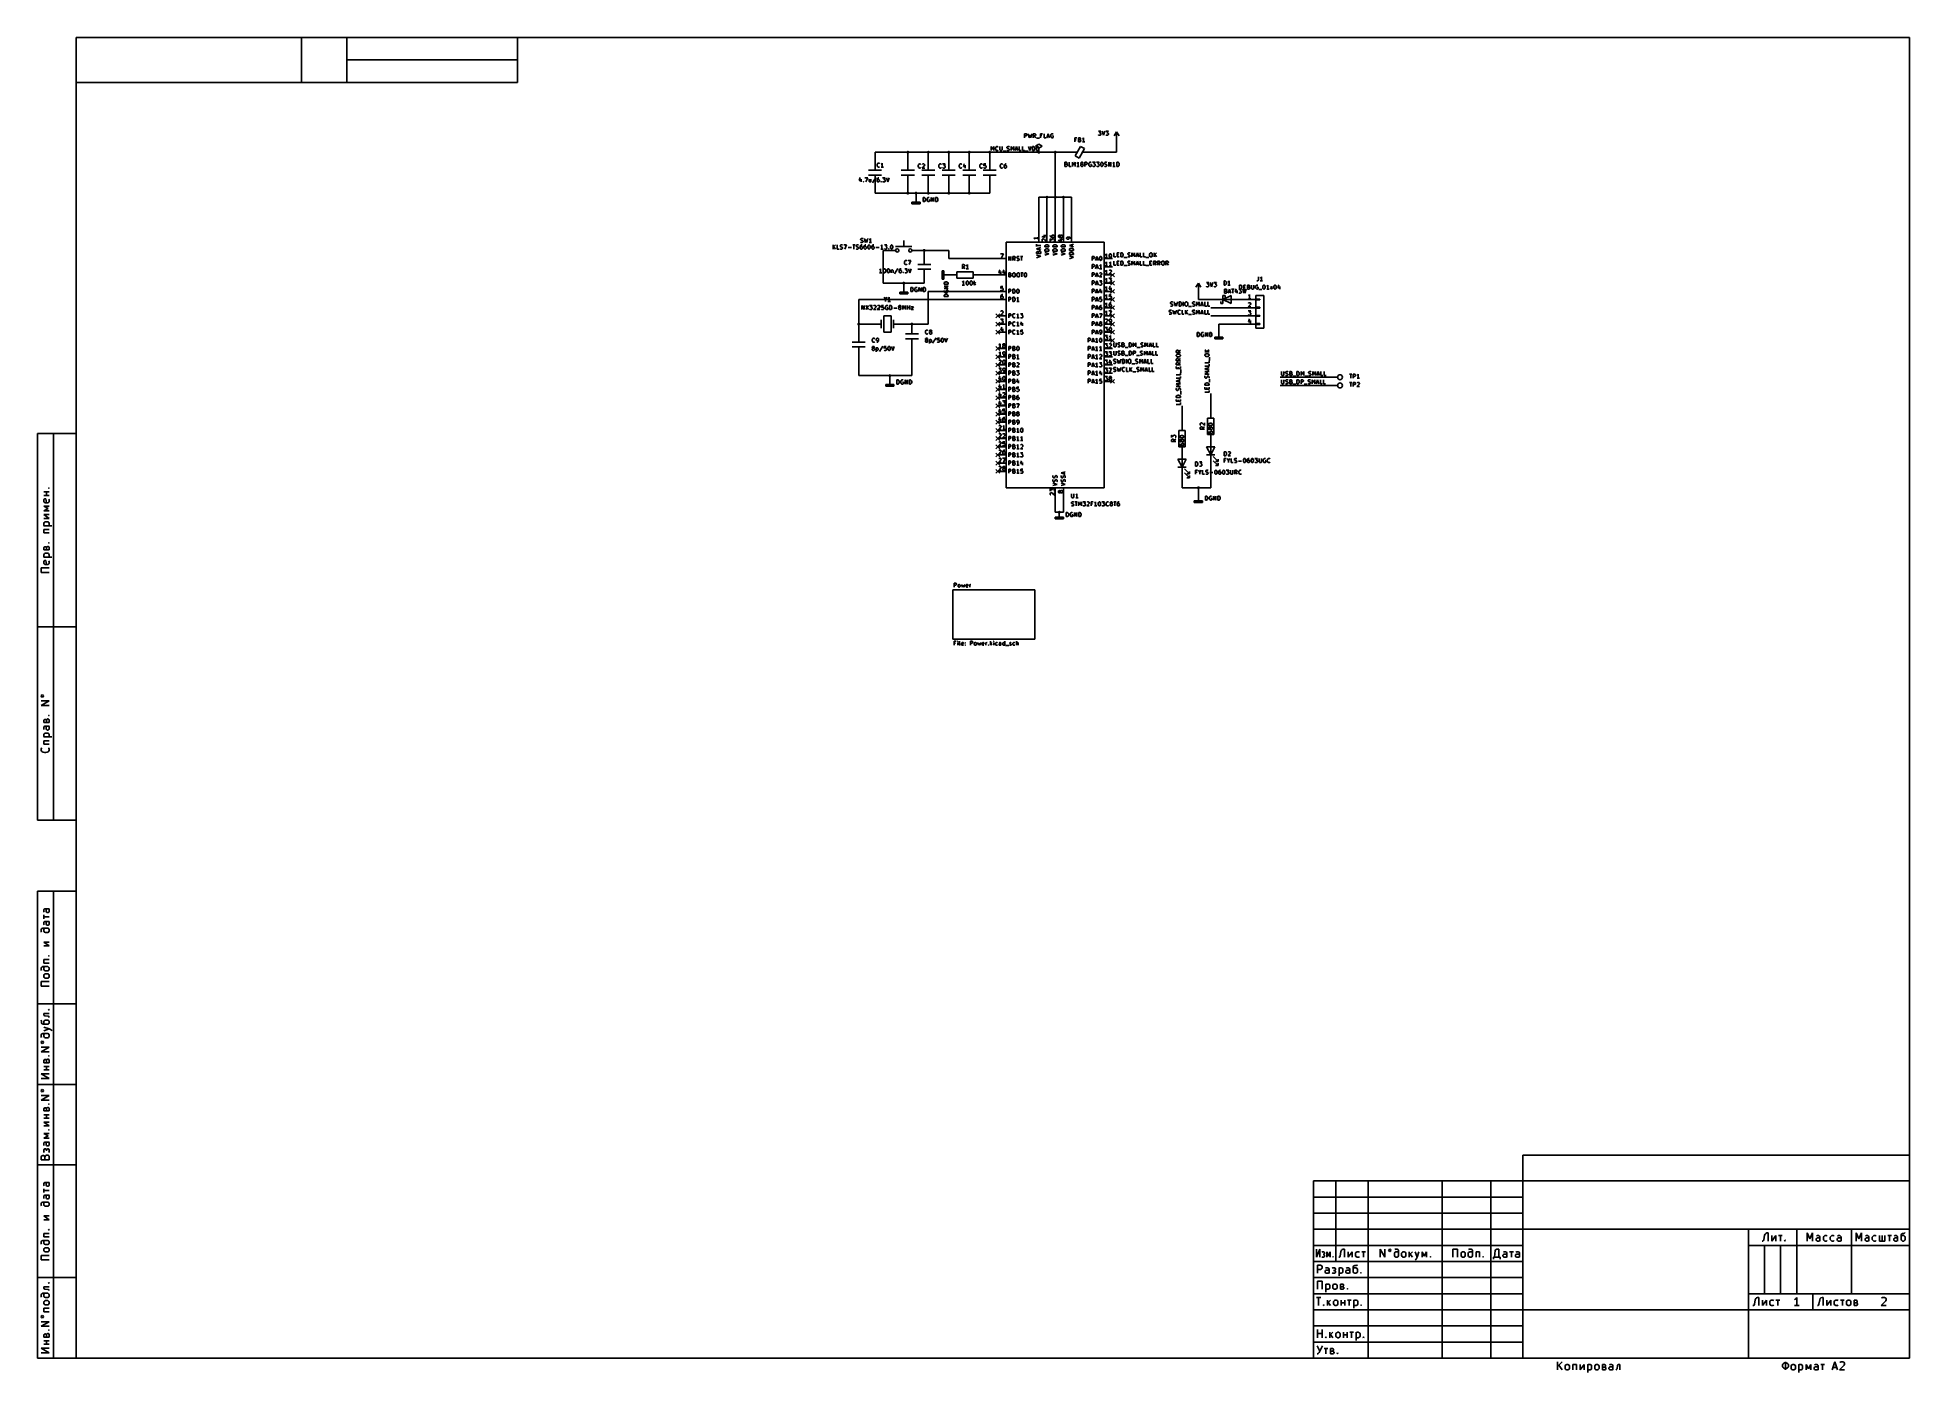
# Model space of a CAD drawing. Extents: x 0.3 to 23.2, y -16.5 to -0.2.
import ezdxf

# ---------------------------------------------------------------- set-up
doc = ezdxf.new("R2010")
doc.units = 0
doc.header["$MEASUREMENT"] = 0
for name, color, linetype in [('BLUE2', 5, 'CONTINUOUS'), ('BROWN2', 54, 'CONTINUOUS'), ('CYAN2', 4, 'CONTINUOUS'), ('GRAY1', 251, 'CONTINUOUS'), ('GREEN3', 91, 'CONTINUOUS'), ('LYELLOW', 51, 'CONTINUOUS'), ('RED2', 1, 'CONTINUOUS'), ('RED3', 11, 'CONTINUOUS')]:
    doc.layers.add(name, color=color, linetype=linetype)

msp = doc.modelspace()

# ---------------------------------------------------------------- linework, layer by layer
at = {"layer": 'BLUE2', "linetype": 'CONTINUOUS'}
for p, q in [((13.426, -3.076), (13.474, -3.124)), ((13.474, -3.076), (13.426, -3.124)), ((13.426, -3.176), (13.474, -3.224)), ((13.474, -3.176), (13.426, -3.224)), ((13.426, -3.276), (13.474, -3.324)), ((13.474, -3.276), (13.426, -3.324)), ((13.426, -3.376), (13.474, -3.424)), ((13.474, -3.376), (13.426, -3.424)), ((12.026, -3.576), (12.074, -3.624)), ((12.074, -3.576), (12.026, -3.624)), ((13.426, -3.476), (13.474, -3.524)), ((13.474, -3.476), (13.426, -3.524)), ((13.426, -3.576), (13.474, -3.624)), ((13.474, -3.576), (13.426, -3.624)), ((12.026, -3.676), (12.074, -3.724)), ((12.074, -3.676), (12.026, -3.724)), ((12.026, -3.776), (12.074, -3.824)), ((12.074, -3.776), (12.026, -3.824)), ((13.426, -3.676), (13.474, -3.724)), ((13.474, -3.676), (13.426, -3.724)), ((13.426, -3.776), (13.474, -3.824)), ((13.474, -3.776), (13.426, -3.824)), ((13.426, -3.876), (13.474, -3.924)), ((13.474, -3.876), (13.426, -3.924)), ((12.026, -3.976), (12.074, -4.024)), ((12.074, -3.976), (12.026, -4.024)), ((12.026, -4.076), (12.074, -4.124)), ((12.074, -4.076), (12.026, -4.124)), ((12.026, -4.176), (12.074, -4.224)), ((12.074, -4.176), (12.026, -4.224)), ((12.026, -4.276), (12.074, -4.324)), ((12.074, -4.276), (12.026, -4.324)), ((12.026, -4.376), (12.074, -4.424)), ((12.074, -4.376), (12.026, -4.424)), ((12.026, -4.476), (12.074, -4.524)), ((12.074, -4.476), (12.026, -4.524)), ((13.426, -4.376), (13.474, -4.424)), ((13.474, -4.376), (13.426, -4.424)), ((12.026, -4.576), (12.074, -4.624)), ((12.074, -4.576), (12.026, -4.624)), ((12.026, -4.676), (12.074, -4.724)), ((12.074, -4.676), (12.026, -4.724)), ((12.026, -4.776), (12.074, -4.824)), ((12.074, -4.776), (12.026, -4.824)), ((12.026, -4.876), (12.074, -4.924)), ((12.074, -4.876), (12.026, -4.924)), ((12.026, -4.976), (12.074, -5.024)), ((12.074, -4.976), (12.026, -5.024)), ((12.026, -5.076), (12.074, -5.124)), ((12.074, -5.076), (12.026, -5.124)), ((12.026, -5.176), (12.074, -5.224)), ((12.074, -5.176), (12.026, -5.224)), ((12.026, -5.276), (12.074, -5.324)), ((12.074, -5.276), (12.026, -5.324)), ((12.026, -5.376), (12.074, -5.424)), ((12.074, -5.376), (12.026, -5.424)), ((12.026, -5.476), (12.074, -5.524)), ((12.074, -5.476), (12.026, -5.524))]:
    msp.add_line(p, q, dxfattribs=at)
at = {"layer": 'BROWN2', "linetype": 'CONTINUOUS'}
for p, q in [((11.516, -7.625), (11.516, -7.575)), ((11.516, -7.575), (11.54, -7.575)), ((11.533, -7.599), (11.516, -7.599)), ((11.559, -7.575), (11.556, -7.577)), ((11.556, -7.577), (11.559, -7.58)), ((11.561, -7.577), (11.559, -7.575)), ((11.559, -7.575), (11.559, -7.58)), ((11.559, -7.58), (11.561, -7.577)), ((11.559, -7.625), (11.559, -7.592)), ((11.583, -7.618), (11.583, -7.575)), ((11.585, -7.623), (11.583, -7.618)), ((11.59, -7.625), (11.585, -7.623)), ((11.606, -7.599), (11.609, -7.594)), ((11.606, -7.618), (11.606, -7.599)), ((11.63, -7.604), (11.606, -7.608)), ((11.609, -7.623), (11.606, -7.618)), ((11.609, -7.594), (11.614, -7.592)), ((11.614, -7.625), (11.609, -7.623)), ((11.614, -7.592), (11.623, -7.592)), ((11.623, -7.625), (11.614, -7.625)), ((11.623, -7.592), (11.628, -7.594)), ((11.628, -7.623), (11.623, -7.625)), ((11.628, -7.594), (11.63, -7.599)), ((11.63, -7.599), (11.63, -7.604)), ((11.649, -7.596), (11.652, -7.594)), ((11.652, -7.599), (11.649, -7.596)), ((11.649, -7.623), (11.652, -7.62)), ((11.652, -7.625), (11.649, -7.623)), ((11.652, -7.594), (11.654, -7.596)), ((11.652, -7.594), (11.652, -7.599)), ((11.654, -7.596), (11.652, -7.599)), ((11.652, -7.62), (11.654, -7.623)), ((11.652, -7.62), (11.652, -7.625)), ((11.654, -7.623), (11.652, -7.625)), ((11.714, -7.625), (11.714, -7.575)), ((11.714, -7.575), (11.733, -7.575)), ((11.733, -7.601), (11.714, -7.601)), ((11.733, -7.575), (11.737, -7.577)), ((11.737, -7.599), (11.733, -7.601)), ((11.737, -7.577), (11.74, -7.58)), ((11.74, -7.596), (11.737, -7.599)), ((11.74, -7.58), (11.742, -7.585)), ((11.742, -7.592), (11.74, -7.596)), ((11.742, -7.585), (11.742, -7.592)), ((11.761, -7.601), (11.764, -7.596)), ((11.761, -7.616), (11.761, -7.601)), ((11.764, -7.62), (11.761, -7.616)), ((11.764, -7.596), (11.766, -7.594)), ((11.766, -7.623), (11.764, -7.62)), ((11.766, -7.594), (11.771, -7.592)), ((11.771, -7.625), (11.766, -7.623)), ((11.771, -7.592), (11.778, -7.592)), ((11.778, -7.625), (11.771, -7.625)), ((11.778, -7.592), (11.783, -7.594)), ((11.783, -7.623), (11.778, -7.625)), ((11.783, -7.594), (11.785, -7.596)), ((11.785, -7.62), (11.783, -7.623)), ((11.785, -7.596), (11.787, -7.601)), ((11.787, -7.616), (11.785, -7.62)), ((11.787, -7.601), (11.787, -7.616)), ((11.804, -7.592), (11.814, -7.625)), ((11.814, -7.625), (11.823, -7.601)), ((11.823, -7.601), (11.833, -7.625)), ((11.833, -7.625), (11.842, -7.592)), ((11.859, -7.599), (11.861, -7.594)), ((11.859, -7.618), (11.859, -7.599)), ((11.883, -7.604), (11.859, -7.608)), ((11.861, -7.623), (11.859, -7.618)), ((11.861, -7.594), (11.866, -7.592)), ((11.866, -7.625), (11.861, -7.623)), ((11.866, -7.592), (11.876, -7.592)), ((11.876, -7.625), (11.866, -7.625)), ((11.876, -7.592), (11.88, -7.594)), ((11.88, -7.623), (11.876, -7.625)), ((11.88, -7.594), (11.883, -7.599)), ((11.883, -7.599), (11.883, -7.604)), ((11.904, -7.625), (11.904, -7.592)), ((11.904, -7.601), (11.906, -7.596)), ((11.906, -7.596), (11.909, -7.594)), ((11.909, -7.594), (11.914, -7.592)), ((11.914, -7.592), (11.918, -7.592)), ((11.933, -7.623), (11.935, -7.62)), ((11.935, -7.625), (11.933, -7.623)), ((11.935, -7.62), (11.937, -7.623)), ((11.935, -7.62), (11.935, -7.625)), ((11.937, -7.623), (11.935, -7.625)), ((11.959, -7.625), (11.959, -7.575)), ((11.978, -7.592), (11.959, -7.611)), ((11.964, -7.606), (11.978, -7.625)), ((11.999, -7.575), (11.997, -7.577)), ((11.997, -7.577), (11.999, -7.58)), ((12.002, -7.577), (11.999, -7.575)), ((11.999, -7.575), (11.999, -7.58)), ((11.999, -7.58), (12.002, -7.577)), ((11.999, -7.625), (11.999, -7.592)), ((12.021, -7.601), (12.023, -7.596)), ((12.021, -7.616), (12.021, -7.601)), ((12.023, -7.62), (12.021, -7.616)), ((12.023, -7.596), (12.026, -7.594)), ((12.026, -7.623), (12.023, -7.62)), ((12.026, -7.594), (12.03, -7.592)), ((12.03, -7.625), (12.026, -7.623)), ((12.03, -7.592), (12.04, -7.592)), ((12.04, -7.625), (12.03, -7.625)), ((12.04, -7.592), (12.045, -7.594)), ((12.045, -7.623), (12.04, -7.625)), ((12.064, -7.613), (12.066, -7.608)), ((12.064, -7.618), (12.064, -7.613)), ((12.066, -7.623), (12.064, -7.618)), ((12.071, -7.592), (12.066, -7.594)), ((12.066, -7.608), (12.071, -7.606)), ((12.071, -7.625), (12.066, -7.623)), ((12.08, -7.592), (12.071, -7.592)), ((12.071, -7.606), (12.083, -7.606)), ((12.083, -7.625), (12.071, -7.625)), ((12.085, -7.594), (12.08, -7.592)), ((12.083, -7.606), (12.087, -7.604)), ((12.087, -7.623), (12.083, -7.625)), ((12.087, -7.599), (12.085, -7.594)), ((12.087, -7.625), (12.087, -7.599)), ((12.109, -7.601), (12.111, -7.596)), ((12.109, -7.616), (12.109, -7.601)), ((12.111, -7.62), (12.109, -7.616)), ((12.111, -7.596), (12.114, -7.594)), ((12.114, -7.623), (12.111, -7.62)), ((12.114, -7.594), (12.118, -7.592)), ((12.118, -7.625), (12.114, -7.623)), ((12.118, -7.592), (12.128, -7.592)), ((12.128, -7.625), (12.118, -7.625)), ((12.128, -7.592), (12.133, -7.594)), ((12.133, -7.623), (12.128, -7.625)), ((12.133, -7.625), (12.133, -7.575)), ((12.145, -7.63), (12.183, -7.63)), ((12.192, -7.599), (12.195, -7.594)), ((12.192, -7.601), (12.192, -7.599)), ((12.195, -7.606), (12.192, -7.601)), ((12.192, -7.623), (12.197, -7.625)), ((12.195, -7.594), (12.199, -7.592)), ((12.199, -7.608), (12.195, -7.606)), ((12.197, -7.625), (12.206, -7.625)), ((12.199, -7.592), (12.206, -7.592)), ((12.206, -7.608), (12.199, -7.608)), ((12.206, -7.592), (12.211, -7.594)), ((12.211, -7.611), (12.206, -7.608)), ((12.206, -7.625), (12.211, -7.623)), ((12.214, -7.616), (12.211, -7.611)), ((12.211, -7.623), (12.214, -7.618)), ((12.214, -7.618), (12.214, -7.616)), ((12.233, -7.601), (12.235, -7.596)), ((12.233, -7.616), (12.233, -7.601)), ((12.235, -7.62), (12.233, -7.616)), ((12.235, -7.596), (12.237, -7.594)), ((12.237, -7.623), (12.235, -7.62)), ((12.237, -7.594), (12.242, -7.592)), ((12.242, -7.625), (12.237, -7.623)), ((12.242, -7.592), (12.252, -7.592)), ((12.252, -7.625), (12.242, -7.625)), ((12.252, -7.592), (12.256, -7.594)), ((12.256, -7.623), (12.252, -7.625)), ((12.278, -7.625), (12.278, -7.575)), ((12.28, -7.594), (12.278, -7.596)), ((12.285, -7.592), (12.28, -7.594)), ((12.292, -7.592), (12.285, -7.592)), ((12.297, -7.594), (12.292, -7.592)), ((12.299, -7.599), (12.297, -7.594)), ((12.299, -7.625), (12.299, -7.599))]:
    msp.add_line(p, q, dxfattribs=at)
at = {"layer": 'CYAN2', "linetype": 'CONTINUOUS'}
for p, q in [((13.278, -1.343), (13.309, -1.343)), ((13.278, -1.343), (13.309, -1.343)), ((13.309, -1.343), (13.292, -1.362)), ((13.309, -1.343), (13.292, -1.362)), ((13.292, -1.362), (13.3, -1.362)), ((13.292, -1.362), (13.3, -1.362)), ((13.3, -1.362), (13.304, -1.364)), ((13.3, -1.362), (13.304, -1.364)), ((13.304, -1.364), (13.307, -1.367)), ((13.304, -1.364), (13.307, -1.367)), ((13.307, -1.367), (13.309, -1.371)), ((13.307, -1.367), (13.309, -1.371)), ((13.309, -1.371), (13.309, -1.383)), ((13.309, -1.371), (13.309, -1.383)), ((13.323, -1.343), (13.34, -1.393)), ((13.323, -1.343), (13.34, -1.393)), ((13.34, -1.393), (13.357, -1.343)), ((13.34, -1.393), (13.357, -1.343)), ((13.369, -1.343), (13.4, -1.343)), ((13.369, -1.343), (13.4, -1.343)), ((13.4, -1.343), (13.383, -1.362)), ((13.4, -1.343), (13.383, -1.362)), ((13.383, -1.362), (13.39, -1.362)), ((13.383, -1.362), (13.39, -1.362)), ((13.39, -1.362), (13.395, -1.364)), ((13.39, -1.362), (13.395, -1.364)), ((13.395, -1.364), (13.397, -1.367)), ((13.395, -1.364), (13.397, -1.367)), ((13.397, -1.367), (13.4, -1.371)), ((13.397, -1.367), (13.4, -1.371)), ((13.4, -1.371), (13.4, -1.383)), ((13.4, -1.371), (13.4, -1.383)), ((12.376, -1.423), (12.376, -1.373)), ((12.376, -1.373), (12.395, -1.373)), ((12.395, -1.399), (12.376, -1.399)), ((12.395, -1.373), (12.4, -1.375)), ((12.4, -1.397), (12.395, -1.399)), ((12.4, -1.375), (12.402, -1.378)), ((12.402, -1.394), (12.4, -1.397)), ((12.402, -1.378), (12.405, -1.382)), ((12.405, -1.389), (12.402, -1.394)), ((12.405, -1.382), (12.405, -1.389)), ((12.421, -1.373), (12.433, -1.423)), ((12.433, -1.423), (12.443, -1.387)), ((12.443, -1.387), (12.452, -1.423)), ((12.452, -1.423), (12.464, -1.373)), ((12.483, -1.423), (12.483, -1.373)), ((12.483, -1.373), (12.502, -1.373)), ((12.502, -1.399), (12.483, -1.399)), ((12.512, -1.423), (12.495, -1.399)), ((12.502, -1.373), (12.507, -1.375)), ((12.507, -1.397), (12.502, -1.399)), ((12.507, -1.375), (12.51, -1.378)), ((12.51, -1.394), (12.507, -1.397)), ((12.51, -1.378), (12.512, -1.382)), ((12.512, -1.389), (12.51, -1.394)), ((12.512, -1.382), (12.512, -1.389)), ((12.521, -1.428), (12.56, -1.428)), ((12.571, -1.423), (12.571, -1.373)), ((12.571, -1.373), (12.595, -1.373)), ((12.588, -1.397), (12.571, -1.397)), ((12.614, -1.423), (12.614, -1.373)), ((12.638, -1.423), (12.614, -1.423)), ((12.648, -1.423), (12.664, -1.373)), ((12.652, -1.409), (12.676, -1.409)), ((12.664, -1.373), (12.681, -1.423)), ((12.698, -1.385), (12.695, -1.394)), ((12.695, -1.394), (12.695, -1.401)), ((12.695, -1.401), (12.698, -1.411)), ((12.7, -1.38), (12.698, -1.385)), ((12.698, -1.411), (12.7, -1.416)), ((12.705, -1.375), (12.7, -1.38)), ((12.7, -1.416), (12.705, -1.42)), ((12.712, -1.373), (12.705, -1.375)), ((12.705, -1.42), (12.712, -1.423)), ((12.719, -1.373), (12.712, -1.373)), ((12.712, -1.423), (12.717, -1.423)), ((12.726, -1.401), (12.717, -1.401)), ((12.717, -1.423), (12.724, -1.42)), ((12.724, -1.375), (12.719, -1.373)), ((12.724, -1.42), (12.726, -1.418)), ((12.726, -1.418), (12.726, -1.401)), ((12.992, -1.473), (12.992, -1.423)), ((12.992, -1.423), (13.015, -1.423)), ((12.992, -1.473), (12.992, -1.423)), ((12.992, -1.423), (13.015, -1.423)), ((13.008, -1.447), (12.992, -1.447)), ((13.008, -1.447), (12.992, -1.447)), ((13.035, -1.473), (13.035, -1.423)), ((13.035, -1.423), (13.051, -1.423)), ((13.035, -1.473), (13.035, -1.423)), ((13.035, -1.423), (13.051, -1.423)), ((13.051, -1.447), (13.035, -1.447)), ((13.051, -1.447), (13.035, -1.447)), ((13.054, -1.473), (13.035, -1.473)), ((13.054, -1.473), (13.035, -1.473)), ((13.051, -1.423), (13.056, -1.425)), ((13.051, -1.423), (13.056, -1.425)), ((13.056, -1.444), (13.051, -1.447)), ((13.056, -1.444), (13.051, -1.447)), ((13.051, -1.447), (13.058, -1.449)), ((13.051, -1.447), (13.058, -1.449)), ((13.058, -1.47), (13.054, -1.473)), ((13.058, -1.47), (13.054, -1.473)), ((13.056, -1.425), (13.058, -1.428)), ((13.056, -1.425), (13.058, -1.428)), ((13.058, -1.442), (13.056, -1.444)), ((13.058, -1.442), (13.056, -1.444)), ((13.058, -1.428), (13.061, -1.432)), ((13.058, -1.428), (13.061, -1.432)), ((13.061, -1.437), (13.058, -1.442)), ((13.061, -1.437), (13.058, -1.442)), ((13.058, -1.449), (13.061, -1.451)), ((13.058, -1.449), (13.061, -1.451)), ((13.061, -1.468), (13.058, -1.47)), ((13.061, -1.468), (13.058, -1.47)), ((13.061, -1.432), (13.061, -1.437)), ((13.061, -1.432), (13.061, -1.437)), ((13.061, -1.451), (13.063, -1.456)), ((13.061, -1.451), (13.063, -1.456)), ((13.063, -1.463), (13.061, -1.468)), ((13.063, -1.463), (13.061, -1.468)), ((13.063, -1.456), (13.063, -1.463)), ((13.063, -1.456), (13.063, -1.463)), ((13.087, -1.435), (13.082, -1.437)), ((13.087, -1.435), (13.082, -1.437)), ((13.111, -1.473), (13.082, -1.473)), ((13.111, -1.473), (13.082, -1.473)), ((13.092, -1.43), (13.087, -1.435)), ((13.092, -1.43), (13.087, -1.435)), ((13.096, -1.423), (13.092, -1.43)), ((13.096, -1.423), (13.092, -1.43)), ((13.096, -1.473), (13.096, -1.423)), ((13.096, -1.473), (13.096, -1.423)), ((13.28, -1.39), (13.278, -1.388)), ((13.28, -1.39), (13.278, -1.388)), ((13.285, -1.393), (13.28, -1.39)), ((13.285, -1.393), (13.28, -1.39)), ((13.3, -1.393), (13.285, -1.393)), ((13.3, -1.393), (13.285, -1.393)), ((13.304, -1.39), (13.3, -1.393)), ((13.304, -1.39), (13.3, -1.393)), ((13.307, -1.388), (13.304, -1.39)), ((13.307, -1.388), (13.304, -1.39)), ((13.309, -1.383), (13.307, -1.388)), ((13.309, -1.383), (13.307, -1.388)), ((13.371, -1.39), (13.369, -1.388)), ((13.371, -1.39), (13.369, -1.388)), ((13.376, -1.393), (13.371, -1.39)), ((13.376, -1.393), (13.371, -1.39)), ((13.39, -1.393), (13.376, -1.393)), ((13.39, -1.393), (13.376, -1.393)), ((13.395, -1.39), (13.39, -1.393)), ((13.395, -1.39), (13.39, -1.393)), ((13.397, -1.388), (13.395, -1.39)), ((13.397, -1.388), (13.395, -1.39)), ((13.4, -1.383), (13.397, -1.388)), ((13.4, -1.383), (13.397, -1.388)), ((10.574, -1.754), (10.576, -1.745)), ((10.574, -1.761), (10.574, -1.754)), ((10.576, -1.771), (10.574, -1.761)), ((10.576, -1.745), (10.579, -1.74)), ((10.579, -1.776), (10.576, -1.771)), ((10.579, -1.74), (10.583, -1.735)), ((10.583, -1.78), (10.579, -1.776)), ((10.583, -1.735), (10.591, -1.733)), ((10.591, -1.783), (10.583, -1.78)), ((10.591, -1.733), (10.595, -1.733)), ((10.595, -1.783), (10.591, -1.783)), ((10.595, -1.733), (10.602, -1.735)), ((10.602, -1.78), (10.595, -1.783)), ((10.602, -1.735), (10.605, -1.738)), ((10.605, -1.778), (10.602, -1.78)), ((10.629, -1.745), (10.624, -1.747)), ((10.652, -1.783), (10.624, -1.783)), ((10.633, -1.74), (10.629, -1.745)), ((10.638, -1.733), (10.633, -1.74)), ((10.638, -1.783), (10.638, -1.733)), ((11.078, -1.764), (11.08, -1.755)), ((11.078, -1.764), (11.08, -1.755)), ((11.078, -1.771), (11.078, -1.764)), ((11.078, -1.771), (11.078, -1.764)), ((11.08, -1.781), (11.078, -1.771)), ((11.08, -1.781), (11.078, -1.771)), ((11.08, -1.755), (11.082, -1.75)), ((11.08, -1.755), (11.082, -1.75)), ((11.082, -1.786), (11.08, -1.781)), ((11.082, -1.786), (11.08, -1.781)), ((11.082, -1.75), (11.087, -1.745)), ((11.082, -1.75), (11.087, -1.745)), ((11.087, -1.79), (11.082, -1.786)), ((11.087, -1.79), (11.082, -1.786)), ((11.087, -1.745), (11.094, -1.743)), ((11.087, -1.745), (11.094, -1.743)), ((11.094, -1.793), (11.087, -1.79)), ((11.094, -1.793), (11.087, -1.79)), ((11.094, -1.743), (11.099, -1.743)), ((11.094, -1.743), (11.099, -1.743)), ((11.099, -1.793), (11.094, -1.793)), ((11.099, -1.793), (11.094, -1.793)), ((11.099, -1.743), (11.106, -1.745)), ((11.099, -1.743), (11.106, -1.745)), ((11.106, -1.79), (11.099, -1.793)), ((11.106, -1.79), (11.099, -1.793)), ((11.106, -1.745), (11.108, -1.748)), ((11.106, -1.745), (11.108, -1.748)), ((11.108, -1.788), (11.106, -1.79)), ((11.108, -1.788), (11.106, -1.79)), ((11.154, -1.764), (11.125, -1.793)), ((11.154, -1.764), (11.125, -1.793)), ((11.125, -1.793), (11.156, -1.793)), ((11.125, -1.793), (11.156, -1.793)), ((11.128, -1.748), (11.13, -1.745)), ((11.128, -1.748), (11.13, -1.745)), ((11.13, -1.745), (11.135, -1.743)), ((11.13, -1.745), (11.135, -1.743)), ((11.135, -1.743), (11.147, -1.743)), ((11.135, -1.743), (11.147, -1.743)), ((11.147, -1.743), (11.151, -1.745)), ((11.147, -1.743), (11.151, -1.745)), ((11.151, -1.745), (11.154, -1.748)), ((11.151, -1.745), (11.154, -1.748)), ((11.154, -1.748), (11.156, -1.752)), ((11.154, -1.748), (11.156, -1.752)), ((11.156, -1.757), (11.154, -1.764)), ((11.156, -1.757), (11.154, -1.764)), ((11.156, -1.752), (11.156, -1.757)), ((11.156, -1.752), (11.156, -1.757)), ((11.328, -1.764), (11.33, -1.755)), ((11.328, -1.764), (11.33, -1.755)), ((11.328, -1.771), (11.328, -1.764)), ((11.328, -1.771), (11.328, -1.764)), ((11.33, -1.781), (11.328, -1.771)), ((11.33, -1.781), (11.328, -1.771)), ((11.33, -1.755), (11.332, -1.75)), ((11.33, -1.755), (11.332, -1.75)), ((11.332, -1.786), (11.33, -1.781)), ((11.332, -1.786), (11.33, -1.781)), ((11.332, -1.75), (11.337, -1.745)), ((11.332, -1.75), (11.337, -1.745)), ((11.337, -1.79), (11.332, -1.786)), ((11.337, -1.79), (11.332, -1.786)), ((11.337, -1.745), (11.344, -1.743)), ((11.337, -1.745), (11.344, -1.743)), ((11.344, -1.793), (11.337, -1.79)), ((11.344, -1.793), (11.337, -1.79)), ((11.344, -1.743), (11.349, -1.743)), ((11.344, -1.743), (11.349, -1.743)), ((11.349, -1.793), (11.344, -1.793)), ((11.349, -1.793), (11.344, -1.793)), ((11.349, -1.743), (11.356, -1.745)), ((11.349, -1.743), (11.356, -1.745)), ((11.356, -1.79), (11.349, -1.793)), ((11.356, -1.79), (11.349, -1.793)), ((11.356, -1.745), (11.358, -1.748)), ((11.356, -1.745), (11.358, -1.748)), ((11.358, -1.788), (11.356, -1.79)), ((11.358, -1.788), (11.356, -1.79)), ((11.375, -1.743), (11.406, -1.743)), ((11.375, -1.743), (11.406, -1.743)), ((11.378, -1.79), (11.375, -1.788)), ((11.378, -1.79), (11.375, -1.788)), ((11.382, -1.793), (11.378, -1.79)), ((11.382, -1.793), (11.378, -1.79)), ((11.397, -1.793), (11.382, -1.793)), ((11.397, -1.793), (11.382, -1.793)), ((11.406, -1.743), (11.389, -1.762)), ((11.406, -1.743), (11.389, -1.762)), ((11.389, -1.762), (11.397, -1.762)), ((11.389, -1.762), (11.397, -1.762)), ((11.397, -1.762), (11.401, -1.764)), ((11.397, -1.762), (11.401, -1.764)), ((11.401, -1.79), (11.397, -1.793)), ((11.401, -1.79), (11.397, -1.793)), ((11.401, -1.764), (11.404, -1.767)), ((11.401, -1.764), (11.404, -1.767)), ((11.404, -1.788), (11.401, -1.79)), ((11.404, -1.788), (11.401, -1.79)), ((11.404, -1.767), (11.406, -1.771)), ((11.404, -1.767), (11.406, -1.771)), ((11.406, -1.783), (11.404, -1.788)), ((11.406, -1.783), (11.404, -1.788)), ((11.406, -1.771), (11.406, -1.783)), ((11.406, -1.771), (11.406, -1.783)), ((11.578, -1.764), (11.58, -1.755)), ((11.578, -1.764), (11.58, -1.755)), ((11.578, -1.771), (11.578, -1.764)), ((11.578, -1.771), (11.578, -1.764)), ((11.58, -1.781), (11.578, -1.771)), ((11.58, -1.781), (11.578, -1.771)), ((11.58, -1.755), (11.582, -1.75)), ((11.58, -1.755), (11.582, -1.75)), ((11.582, -1.786), (11.58, -1.781)), ((11.582, -1.786), (11.58, -1.781)), ((11.582, -1.75), (11.587, -1.745)), ((11.582, -1.75), (11.587, -1.745)), ((11.587, -1.79), (11.582, -1.786)), ((11.587, -1.79), (11.582, -1.786)), ((11.587, -1.745), (11.594, -1.743)), ((11.587, -1.745), (11.594, -1.743)), ((11.594, -1.793), (11.587, -1.79)), ((11.594, -1.793), (11.587, -1.79)), ((11.594, -1.743), (11.599, -1.743)), ((11.594, -1.743), (11.599, -1.743)), ((11.599, -1.793), (11.594, -1.793)), ((11.599, -1.793), (11.594, -1.793)), ((11.599, -1.743), (11.606, -1.745)), ((11.599, -1.743), (11.606, -1.745)), ((11.606, -1.79), (11.599, -1.793)), ((11.606, -1.79), (11.599, -1.793)), ((11.606, -1.745), (11.608, -1.748)), ((11.606, -1.745), (11.608, -1.748)), ((11.608, -1.788), (11.606, -1.79)), ((11.608, -1.788), (11.606, -1.79)), ((11.639, -1.74), (11.628, -1.776)), ((11.639, -1.74), (11.628, -1.776)), ((11.628, -1.776), (11.658, -1.776)), ((11.628, -1.776), (11.658, -1.776)), ((11.651, -1.759), (11.651, -1.793)), ((11.651, -1.759), (11.651, -1.793)), ((11.828, -1.764), (11.83, -1.755)), ((11.828, -1.764), (11.83, -1.755)), ((11.828, -1.771), (11.828, -1.764)), ((11.828, -1.771), (11.828, -1.764)), ((11.83, -1.781), (11.828, -1.771)), ((11.83, -1.781), (11.828, -1.771)), ((11.83, -1.755), (11.832, -1.75)), ((11.83, -1.755), (11.832, -1.75)), ((11.832, -1.786), (11.83, -1.781)), ((11.832, -1.786), (11.83, -1.781)), ((11.832, -1.75), (11.837, -1.745)), ((11.832, -1.75), (11.837, -1.745)), ((11.837, -1.79), (11.832, -1.786)), ((11.837, -1.79), (11.832, -1.786)), ((11.837, -1.745), (11.844, -1.743)), ((11.837, -1.745), (11.844, -1.743)), ((11.844, -1.793), (11.837, -1.79)), ((11.844, -1.793), (11.837, -1.79)), ((11.844, -1.743), (11.849, -1.743)), ((11.844, -1.743), (11.849, -1.743)), ((11.849, -1.793), (11.844, -1.793)), ((11.849, -1.793), (11.844, -1.793)), ((11.849, -1.743), (11.856, -1.745)), ((11.849, -1.743), (11.856, -1.745)), ((11.856, -1.79), (11.849, -1.793)), ((11.856, -1.79), (11.849, -1.793)), ((11.856, -1.745), (11.858, -1.748)), ((11.856, -1.745), (11.858, -1.748)), ((11.858, -1.788), (11.856, -1.79)), ((11.858, -1.788), (11.856, -1.79)), ((11.88, -1.743), (11.878, -1.767)), ((11.88, -1.743), (11.878, -1.767)), ((11.878, -1.767), (11.88, -1.764)), ((11.878, -1.767), (11.88, -1.764)), ((11.88, -1.79), (11.878, -1.788)), ((11.88, -1.79), (11.878, -1.788)), ((11.904, -1.743), (11.88, -1.743)), ((11.904, -1.743), (11.88, -1.743)), ((11.88, -1.764), (11.885, -1.762)), ((11.88, -1.764), (11.885, -1.762)), ((11.885, -1.793), (11.88, -1.79)), ((11.885, -1.793), (11.88, -1.79)), ((11.885, -1.762), (11.897, -1.762)), ((11.885, -1.762), (11.897, -1.762)), ((11.897, -1.793), (11.885, -1.793)), ((11.897, -1.793), (11.885, -1.793)), ((11.897, -1.762), (11.901, -1.764)), ((11.897, -1.762), (11.901, -1.764)), ((11.901, -1.79), (11.897, -1.793)), ((11.901, -1.79), (11.897, -1.793)), ((11.901, -1.764), (11.904, -1.767)), ((11.901, -1.764), (11.904, -1.767)), ((11.904, -1.788), (11.901, -1.79)), ((11.904, -1.788), (11.901, -1.79)), ((11.904, -1.767), (11.906, -1.771)), ((11.904, -1.767), (11.906, -1.771)), ((11.906, -1.783), (11.904, -1.788)), ((11.906, -1.783), (11.904, -1.788)), ((11.906, -1.771), (11.906, -1.783)), ((11.906, -1.771), (11.906, -1.783)), ((12.078, -1.764), (12.08, -1.755)), ((12.078, -1.764), (12.08, -1.755)), ((12.078, -1.771), (12.078, -1.764)), ((12.078, -1.771), (12.078, -1.764)), ((12.08, -1.781), (12.078, -1.771)), ((12.08, -1.781), (12.078, -1.771)), ((12.08, -1.755), (12.082, -1.75)), ((12.08, -1.755), (12.082, -1.75)), ((12.082, -1.786), (12.08, -1.781)), ((12.082, -1.786), (12.08, -1.781)), ((12.082, -1.75), (12.087, -1.745)), ((12.082, -1.75), (12.087, -1.745)), ((12.087, -1.79), (12.082, -1.786)), ((12.087, -1.79), (12.082, -1.786)), ((12.087, -1.745), (12.094, -1.743)), ((12.087, -1.745), (12.094, -1.743)), ((12.094, -1.793), (12.087, -1.79)), ((12.094, -1.793), (12.087, -1.79)), ((12.094, -1.743), (12.099, -1.743)), ((12.094, -1.743), (12.099, -1.743)), ((12.099, -1.793), (12.094, -1.793)), ((12.099, -1.793), (12.094, -1.793)), ((12.099, -1.743), (12.106, -1.745)), ((12.099, -1.743), (12.106, -1.745)), ((12.106, -1.79), (12.099, -1.793)), ((12.106, -1.79), (12.099, -1.793)), ((12.106, -1.745), (12.108, -1.748)), ((12.106, -1.745), (12.108, -1.748)), ((12.108, -1.788), (12.106, -1.79)), ((12.108, -1.788), (12.106, -1.79)), ((12.13, -1.755), (12.128, -1.764)), ((12.13, -1.755), (12.128, -1.764)), ((12.128, -1.764), (12.128, -1.783)), ((12.128, -1.764), (12.128, -1.783)), ((12.13, -1.767), (12.128, -1.771)), ((12.13, -1.767), (12.128, -1.771)), ((12.128, -1.783), (12.13, -1.788)), ((12.128, -1.783), (12.13, -1.788)), ((12.135, -1.748), (12.13, -1.755)), ((12.135, -1.748), (12.13, -1.755)), ((12.132, -1.764), (12.13, -1.767)), ((12.132, -1.764), (12.13, -1.767)), ((12.13, -1.788), (12.132, -1.79)), ((12.13, -1.788), (12.132, -1.79)), ((12.137, -1.762), (12.132, -1.764)), ((12.137, -1.762), (12.132, -1.764)), ((12.132, -1.79), (12.137, -1.793)), ((12.132, -1.79), (12.137, -1.793)), ((12.137, -1.745), (12.135, -1.748)), ((12.137, -1.745), (12.135, -1.748)), ((12.142, -1.743), (12.137, -1.745)), ((12.142, -1.743), (12.137, -1.745)), ((12.147, -1.762), (12.137, -1.762)), ((12.147, -1.762), (12.137, -1.762)), ((12.137, -1.793), (12.147, -1.793)), ((12.137, -1.793), (12.147, -1.793)), ((12.151, -1.743), (12.142, -1.743)), ((12.151, -1.743), (12.142, -1.743)), ((12.151, -1.764), (12.147, -1.762)), ((12.151, -1.764), (12.147, -1.762)), ((12.147, -1.793), (12.151, -1.79)), ((12.147, -1.793), (12.151, -1.79)), ((12.154, -1.767), (12.151, -1.764)), ((12.154, -1.767), (12.151, -1.764)), ((12.151, -1.79), (12.154, -1.788)), ((12.151, -1.79), (12.154, -1.788)), ((12.156, -1.771), (12.154, -1.767)), ((12.156, -1.771), (12.154, -1.767)), ((12.154, -1.788), (12.156, -1.783)), ((12.154, -1.788), (12.156, -1.783)), ((12.156, -1.783), (12.156, -1.771)), ((12.156, -1.783), (12.156, -1.771)), ((12.87, -1.773), (12.87, -1.723)), ((12.87, -1.723), (12.887, -1.723)), ((12.87, -1.773), (12.87, -1.723)), ((12.87, -1.723), (12.887, -1.723)), ((12.887, -1.747), (12.87, -1.747)), ((12.887, -1.747), (12.87, -1.747)), ((12.889, -1.773), (12.87, -1.773)), ((12.889, -1.773), (12.87, -1.773)), ((12.887, -1.723), (12.892, -1.725)), ((12.887, -1.723), (12.892, -1.725)), ((12.892, -1.744), (12.887, -1.747)), ((12.892, -1.744), (12.887, -1.747)), ((12.887, -1.747), (12.894, -1.749)), ((12.887, -1.747), (12.894, -1.749)), ((12.894, -1.77), (12.889, -1.773)), ((12.894, -1.77), (12.889, -1.773)), ((12.892, -1.725), (12.894, -1.728)), ((12.892, -1.725), (12.894, -1.728)), ((12.894, -1.742), (12.892, -1.744)), ((12.894, -1.742), (12.892, -1.744)), ((12.894, -1.728), (12.896, -1.732)), ((12.894, -1.728), (12.896, -1.732)), ((12.896, -1.737), (12.894, -1.742)), ((12.896, -1.737), (12.894, -1.742)), ((12.894, -1.749), (12.896, -1.751)), ((12.894, -1.749), (12.896, -1.751)), ((12.896, -1.768), (12.894, -1.77)), ((12.896, -1.768), (12.894, -1.77)), ((12.896, -1.732), (12.896, -1.737)), ((12.896, -1.732), (12.896, -1.737)), ((12.896, -1.751), (12.899, -1.756)), ((12.896, -1.751), (12.899, -1.756)), ((12.899, -1.763), (12.896, -1.768)), ((12.899, -1.763), (12.896, -1.768)), ((12.899, -1.756), (12.899, -1.763)), ((12.899, -1.756), (12.899, -1.763)), ((12.92, -1.773), (12.92, -1.723)), ((12.92, -1.773), (12.92, -1.723)), ((12.944, -1.773), (12.92, -1.773)), ((12.944, -1.773), (12.92, -1.773)), ((12.961, -1.773), (12.961, -1.723)), ((12.961, -1.723), (12.977, -1.759)), ((12.961, -1.773), (12.961, -1.723)), ((12.961, -1.723), (12.977, -1.759)), ((12.977, -1.759), (12.994, -1.723)), ((12.977, -1.759), (12.994, -1.723)), ((12.994, -1.723), (12.994, -1.773)), ((12.994, -1.723), (12.994, -1.773)), ((13.02, -1.735), (13.015, -1.737)), ((13.02, -1.735), (13.015, -1.737)), ((13.044, -1.773), (13.015, -1.773)), ((13.044, -1.773), (13.015, -1.773)), ((13.025, -1.73), (13.02, -1.735)), ((13.025, -1.73), (13.02, -1.735)), ((13.03, -1.723), (13.025, -1.73)), ((13.03, -1.723), (13.025, -1.73)), ((13.03, -1.773), (13.03, -1.723)), ((13.03, -1.773), (13.03, -1.723)), ((13.063, -1.732), (13.065, -1.728)), ((13.063, -1.732), (13.065, -1.728)), ((13.063, -1.735), (13.063, -1.732)), ((13.063, -1.735), (13.063, -1.732)), ((13.065, -1.739), (13.063, -1.735)), ((13.065, -1.739), (13.063, -1.735)), ((13.065, -1.749), (13.063, -1.754)), ((13.065, -1.749), (13.063, -1.754)), ((13.063, -1.754), (13.063, -1.763)), ((13.063, -1.754), (13.063, -1.763)), ((13.063, -1.763), (13.065, -1.768)), ((13.063, -1.763), (13.065, -1.768)), ((13.065, -1.728), (13.068, -1.725)), ((13.065, -1.728), (13.068, -1.725)), ((13.068, -1.742), (13.065, -1.739)), ((13.068, -1.742), (13.065, -1.739)), ((13.068, -1.747), (13.065, -1.749)), ((13.068, -1.747), (13.065, -1.749)), ((13.065, -1.768), (13.068, -1.77)), ((13.065, -1.768), (13.068, -1.77)), ((13.068, -1.725), (13.073, -1.723)), ((13.068, -1.725), (13.073, -1.723)), ((13.073, -1.744), (13.068, -1.742)), ((13.073, -1.744), (13.068, -1.742)), ((13.073, -1.744), (13.068, -1.747)), ((13.073, -1.744), (13.068, -1.747)), ((13.068, -1.77), (13.073, -1.773)), ((13.068, -1.77), (13.073, -1.773)), ((13.073, -1.723), (13.082, -1.723)), ((13.073, -1.723), (13.082, -1.723)), ((13.082, -1.744), (13.073, -1.744)), ((13.082, -1.744), (13.073, -1.744)), ((13.073, -1.773), (13.082, -1.773)), ((13.073, -1.773), (13.082, -1.773)), ((13.082, -1.723), (13.087, -1.725)), ((13.082, -1.723), (13.087, -1.725)), ((13.087, -1.742), (13.082, -1.744)), ((13.087, -1.742), (13.082, -1.744)), ((13.087, -1.747), (13.082, -1.744)), ((13.087, -1.747), (13.082, -1.744)), ((13.082, -1.773), (13.087, -1.77)), ((13.082, -1.773), (13.087, -1.77)), ((13.087, -1.725), (13.089, -1.728)), ((13.087, -1.725), (13.089, -1.728)), ((13.089, -1.739), (13.087, -1.742)), ((13.089, -1.739), (13.087, -1.742)), ((13.089, -1.749), (13.087, -1.747)), ((13.089, -1.749), (13.087, -1.747)), ((13.087, -1.77), (13.089, -1.768)), ((13.087, -1.77), (13.089, -1.768)), ((13.089, -1.728), (13.092, -1.732)), ((13.089, -1.728), (13.092, -1.732)), ((13.092, -1.735), (13.089, -1.739)), ((13.092, -1.735), (13.089, -1.739)), ((13.092, -1.754), (13.089, -1.749)), ((13.092, -1.754), (13.089, -1.749)), ((13.089, -1.768), (13.092, -1.763)), ((13.089, -1.768), (13.092, -1.763)), ((13.092, -1.732), (13.092, -1.735)), ((13.092, -1.732), (13.092, -1.735)), ((13.092, -1.763), (13.092, -1.754)), ((13.092, -1.763), (13.092, -1.754)), ((13.113, -1.773), (13.113, -1.723)), ((13.113, -1.723), (13.132, -1.723)), ((13.113, -1.773), (13.113, -1.723)), ((13.113, -1.723), (13.132, -1.723)), ((13.132, -1.749), (13.113, -1.749)), ((13.132, -1.749), (13.113, -1.749)), ((13.132, -1.723), (13.137, -1.725)), ((13.132, -1.723), (13.137, -1.725)), ((13.137, -1.747), (13.132, -1.749)), ((13.137, -1.747), (13.132, -1.749)), ((13.137, -1.725), (13.139, -1.728)), ((13.137, -1.725), (13.139, -1.728)), ((13.139, -1.744), (13.137, -1.747)), ((13.139, -1.744), (13.137, -1.747)), ((13.139, -1.728), (13.142, -1.732)), ((13.139, -1.728), (13.142, -1.732)), ((13.142, -1.739), (13.139, -1.744)), ((13.142, -1.739), (13.139, -1.744)), ((13.142, -1.732), (13.142, -1.739)), ((13.142, -1.732), (13.142, -1.739)), ((13.163, -1.735), (13.161, -1.744)), ((13.163, -1.735), (13.161, -1.744)), ((13.161, -1.744), (13.161, -1.751)), ((13.161, -1.744), (13.161, -1.751)), ((13.161, -1.751), (13.163, -1.761)), ((13.161, -1.751), (13.163, -1.761)), ((13.165, -1.73), (13.163, -1.735)), ((13.165, -1.73), (13.163, -1.735)), ((13.163, -1.761), (13.165, -1.766)), ((13.163, -1.761), (13.165, -1.766)), ((13.17, -1.725), (13.165, -1.73)), ((13.17, -1.725), (13.165, -1.73)), ((13.165, -1.766), (13.17, -1.77)), ((13.165, -1.766), (13.17, -1.77)), ((13.177, -1.723), (13.17, -1.725)), ((13.177, -1.723), (13.17, -1.725)), ((13.17, -1.77), (13.177, -1.773)), ((13.17, -1.77), (13.177, -1.773)), ((13.185, -1.723), (13.177, -1.723)), ((13.185, -1.723), (13.177, -1.723)), ((13.177, -1.773), (13.182, -1.773)), ((13.177, -1.773), (13.182, -1.773)), ((13.192, -1.751), (13.182, -1.751)), ((13.192, -1.751), (13.182, -1.751)), ((13.182, -1.773), (13.189, -1.77)), ((13.182, -1.773), (13.189, -1.77)), ((13.189, -1.725), (13.185, -1.723)), ((13.189, -1.725), (13.185, -1.723)), ((13.189, -1.77), (13.192, -1.768)), ((13.189, -1.77), (13.192, -1.768)), ((13.192, -1.768), (13.192, -1.751)), ((13.192, -1.768), (13.192, -1.751)), ((13.208, -1.723), (13.239, -1.723)), ((13.208, -1.723), (13.239, -1.723)), ((13.211, -1.77), (13.208, -1.768)), ((13.211, -1.77), (13.208, -1.768)), ((13.215, -1.773), (13.211, -1.77)), ((13.215, -1.773), (13.211, -1.77)), ((13.23, -1.773), (13.215, -1.773)), ((13.23, -1.773), (13.215, -1.773)), ((13.239, -1.723), (13.223, -1.742)), ((13.239, -1.723), (13.223, -1.742)), ((13.223, -1.742), (13.23, -1.742)), ((13.223, -1.742), (13.23, -1.742)), ((13.23, -1.742), (13.235, -1.744)), ((13.23, -1.742), (13.235, -1.744)), ((13.235, -1.77), (13.23, -1.773)), ((13.235, -1.77), (13.23, -1.773)), ((13.235, -1.744), (13.237, -1.747)), ((13.235, -1.744), (13.237, -1.747)), ((13.237, -1.768), (13.235, -1.77)), ((13.237, -1.768), (13.235, -1.77)), ((13.237, -1.747), (13.239, -1.751)), ((13.237, -1.747), (13.239, -1.751)), ((13.239, -1.763), (13.237, -1.768)), ((13.239, -1.763), (13.237, -1.768)), ((13.239, -1.751), (13.239, -1.763)), ((13.239, -1.751), (13.239, -1.763)), ((13.256, -1.723), (13.287, -1.723)), ((13.256, -1.723), (13.287, -1.723)), ((13.258, -1.77), (13.256, -1.768)), ((13.258, -1.77), (13.256, -1.768)), ((13.263, -1.773), (13.258, -1.77)), ((13.263, -1.773), (13.258, -1.77)), ((13.277, -1.773), (13.263, -1.773)), ((13.277, -1.773), (13.263, -1.773)), ((13.287, -1.723), (13.27, -1.742)), ((13.287, -1.723), (13.27, -1.742)), ((13.27, -1.742), (13.277, -1.742)), ((13.27, -1.742), (13.277, -1.742)), ((13.277, -1.742), (13.282, -1.744)), ((13.277, -1.742), (13.282, -1.744)), ((13.282, -1.77), (13.277, -1.773)), ((13.282, -1.77), (13.277, -1.773)), ((13.282, -1.744), (13.285, -1.747)), ((13.282, -1.744), (13.285, -1.747)), ((13.285, -1.768), (13.282, -1.77)), ((13.285, -1.768), (13.282, -1.77)), ((13.285, -1.747), (13.287, -1.751)), ((13.285, -1.747), (13.287, -1.751)), ((13.287, -1.763), (13.285, -1.768)), ((13.287, -1.763), (13.285, -1.768)), ((13.287, -1.751), (13.287, -1.763)), ((13.287, -1.751), (13.287, -1.763)), ((13.306, -1.742), (13.308, -1.732)), ((13.306, -1.742), (13.308, -1.732)), ((13.306, -1.754), (13.306, -1.742)), ((13.306, -1.754), (13.306, -1.742)), ((13.308, -1.763), (13.306, -1.754)), ((13.308, -1.763), (13.306, -1.754)), ((13.308, -1.732), (13.311, -1.728)), ((13.308, -1.732), (13.311, -1.728)), ((13.311, -1.768), (13.308, -1.763)), ((13.311, -1.768), (13.308, -1.763)), ((13.311, -1.728), (13.313, -1.725)), ((13.311, -1.728), (13.313, -1.725)), ((13.313, -1.77), (13.311, -1.768)), ((13.313, -1.77), (13.311, -1.768)), ((13.313, -1.725), (13.318, -1.723)), ((13.313, -1.725), (13.318, -1.723)), ((13.318, -1.773), (13.313, -1.77)), ((13.318, -1.773), (13.313, -1.77)), ((13.318, -1.723), (13.323, -1.723)), ((13.318, -1.723), (13.323, -1.723)), ((13.323, -1.773), (13.318, -1.773)), ((13.323, -1.773), (13.318, -1.773)), ((13.323, -1.723), (13.327, -1.725)), ((13.323, -1.723), (13.327, -1.725)), ((13.327, -1.77), (13.323, -1.773)), ((13.327, -1.77), (13.323, -1.773)), ((13.327, -1.725), (13.33, -1.728)), ((13.327, -1.725), (13.33, -1.728)), ((13.33, -1.768), (13.327, -1.77)), ((13.33, -1.768), (13.327, -1.77)), ((13.33, -1.728), (13.332, -1.732)), ((13.33, -1.728), (13.332, -1.732)), ((13.332, -1.763), (13.33, -1.768)), ((13.332, -1.763), (13.33, -1.768)), ((13.332, -1.732), (13.335, -1.742)), ((13.332, -1.732), (13.335, -1.742)), ((13.335, -1.754), (13.332, -1.763)), ((13.335, -1.754), (13.332, -1.763)), ((13.335, -1.742), (13.335, -1.754)), ((13.335, -1.742), (13.335, -1.754)), ((13.354, -1.732), (13.356, -1.728)), ((13.354, -1.732), (13.356, -1.728)), ((13.354, -1.737), (13.354, -1.732)), ((13.354, -1.737), (13.354, -1.732)), ((13.356, -1.742), (13.354, -1.737)), ((13.356, -1.742), (13.354, -1.737)), ((13.354, -1.77), (13.361, -1.773)), ((13.354, -1.77), (13.361, -1.773)), ((13.356, -1.728), (13.358, -1.725)), ((13.356, -1.728), (13.358, -1.725)), ((13.358, -1.744), (13.356, -1.742)), ((13.358, -1.744), (13.356, -1.742)), ((13.358, -1.725), (13.363, -1.723)), ((13.358, -1.725), (13.363, -1.723)), ((13.363, -1.747), (13.358, -1.744)), ((13.363, -1.747), (13.358, -1.744)), ((13.361, -1.773), (13.373, -1.773)), ((13.361, -1.773), (13.373, -1.773)), ((13.363, -1.723), (13.375, -1.723)), ((13.363, -1.723), (13.375, -1.723)), ((13.373, -1.749), (13.363, -1.747)), ((13.373, -1.749), (13.363, -1.747)), ((13.377, -1.751), (13.373, -1.749)), ((13.377, -1.751), (13.373, -1.749)), ((13.373, -1.773), (13.377, -1.77)), ((13.373, -1.773), (13.377, -1.77)), ((13.375, -1.723), (13.382, -1.725)), ((13.375, -1.723), (13.382, -1.725)), ((13.38, -1.754), (13.377, -1.751)), ((13.38, -1.754), (13.377, -1.751)), ((13.377, -1.77), (13.38, -1.768)), ((13.377, -1.77), (13.38, -1.768)), ((13.382, -1.759), (13.38, -1.754)), ((13.382, -1.759), (13.38, -1.754)), ((13.38, -1.768), (13.382, -1.763)), ((13.38, -1.768), (13.382, -1.763)), ((13.382, -1.763), (13.382, -1.759)), ((13.382, -1.763), (13.382, -1.759)), ((13.404, -1.773), (13.404, -1.723)), ((13.404, -1.723), (13.432, -1.773)), ((13.404, -1.773), (13.404, -1.723)), ((13.404, -1.723), (13.432, -1.773)), ((13.432, -1.773), (13.432, -1.723)), ((13.432, -1.773), (13.432, -1.723)), ((13.458, -1.735), (13.454, -1.737)), ((13.458, -1.735), (13.454, -1.737)), ((13.482, -1.773), (13.454, -1.773)), ((13.482, -1.773), (13.454, -1.773)), ((13.463, -1.73), (13.458, -1.735)), ((13.463, -1.73), (13.458, -1.735)), ((13.468, -1.723), (13.463, -1.73)), ((13.468, -1.723), (13.463, -1.73)), ((13.468, -1.773), (13.468, -1.723)), ((13.468, -1.773), (13.468, -1.723)), ((13.504, -1.773), (13.504, -1.723)), ((13.504, -1.723), (13.515, -1.723)), ((13.504, -1.773), (13.504, -1.723)), ((13.504, -1.723), (13.515, -1.723)), ((13.515, -1.773), (13.504, -1.773)), ((13.515, -1.773), (13.504, -1.773)), ((13.515, -1.723), (13.523, -1.725)), ((13.515, -1.723), (13.523, -1.725)), ((13.523, -1.77), (13.515, -1.773)), ((13.523, -1.77), (13.515, -1.773)), ((13.523, -1.725), (13.527, -1.73)), ((13.523, -1.725), (13.527, -1.73)), ((13.527, -1.766), (13.523, -1.77)), ((13.527, -1.766), (13.523, -1.77)), ((13.527, -1.73), (13.53, -1.735)), ((13.527, -1.73), (13.53, -1.735)), ((13.53, -1.761), (13.527, -1.766)), ((13.53, -1.761), (13.527, -1.766)), ((13.53, -1.735), (13.532, -1.744)), ((13.53, -1.735), (13.532, -1.744)), ((13.532, -1.751), (13.53, -1.761)), ((13.532, -1.751), (13.53, -1.761)), ((13.532, -1.744), (13.532, -1.751)), ((13.532, -1.744), (13.532, -1.751)), ((10.368, -1.91), (10.357, -1.946)), ((10.357, -1.946), (10.388, -1.946)), ((10.38, -1.929), (10.38, -1.963)), ((10.404, -1.96), (10.407, -1.958)), ((10.407, -1.963), (10.404, -1.96)), ((10.407, -1.958), (10.409, -1.96)), ((10.407, -1.958), (10.407, -1.963)), ((10.409, -1.96), (10.407, -1.963)), ((10.426, -1.913), (10.459, -1.913)), ((10.459, -1.913), (10.438, -1.963)), ((10.478, -1.929), (10.478, -1.956)), ((10.478, -1.956), (10.48, -1.96)), ((10.48, -1.96), (10.485, -1.963)), ((10.485, -1.963), (10.492, -1.963)), ((10.492, -1.963), (10.497, -1.96)), ((10.497, -1.96), (10.499, -1.958)), ((10.499, -1.929), (10.499, -1.963)), ((10.559, -1.91), (10.516, -1.975)), ((10.576, -1.925), (10.573, -1.934)), ((10.573, -1.934), (10.573, -1.953)), ((10.576, -1.937), (10.573, -1.941)), ((10.573, -1.953), (10.576, -1.958)), ((10.58, -1.918), (10.576, -1.925)), ((10.578, -1.934), (10.576, -1.937)), ((10.576, -1.958), (10.578, -1.96)), ((10.583, -1.932), (10.578, -1.934)), ((10.578, -1.96), (10.583, -1.963)), ((10.583, -1.915), (10.58, -1.918)), ((10.588, -1.913), (10.583, -1.915)), ((10.592, -1.932), (10.583, -1.932)), ((10.583, -1.963), (10.592, -1.963)), ((10.597, -1.913), (10.588, -1.913)), ((10.597, -1.934), (10.592, -1.932)), ((10.592, -1.963), (10.597, -1.96)), ((10.599, -1.937), (10.597, -1.934)), ((10.597, -1.96), (10.599, -1.958)), ((10.602, -1.941), (10.599, -1.937)), ((10.599, -1.958), (10.602, -1.953)), ((10.602, -1.953), (10.602, -1.941)), ((10.621, -1.96), (10.623, -1.958)), ((10.623, -1.963), (10.621, -1.96)), ((10.623, -1.958), (10.626, -1.96)), ((10.623, -1.958), (10.623, -1.963)), ((10.626, -1.96), (10.623, -1.963)), ((10.642, -1.913), (10.673, -1.913)), ((10.645, -1.96), (10.642, -1.958)), ((10.649, -1.963), (10.645, -1.96)), ((10.664, -1.963), (10.649, -1.963)), ((10.673, -1.913), (10.657, -1.932)), ((10.657, -1.932), (10.664, -1.932)), ((10.664, -1.932), (10.668, -1.934)), ((10.668, -1.96), (10.664, -1.963)), ((10.668, -1.934), (10.671, -1.937)), ((10.671, -1.958), (10.668, -1.96)), ((10.671, -1.937), (10.673, -1.941)), ((10.673, -1.953), (10.671, -1.958)), ((10.673, -1.941), (10.673, -1.953)), ((10.688, -1.913), (10.704, -1.963)), ((10.704, -1.963), (10.721, -1.913)), ((11.136, -2.203), (11.136, -2.153)), ((11.136, -2.153), (11.148, -2.153)), ((11.148, -2.203), (11.136, -2.203)), ((11.148, -2.153), (11.155, -2.155)), ((11.155, -2.2), (11.148, -2.203)), ((11.155, -2.155), (11.16, -2.16)), ((11.16, -2.196), (11.155, -2.2)), ((11.16, -2.16), (11.162, -2.165)), ((11.162, -2.191), (11.16, -2.196)), ((11.162, -2.165), (11.165, -2.174)), ((11.165, -2.181), (11.162, -2.191)), ((11.165, -2.174), (11.165, -2.181)), ((11.186, -2.165), (11.184, -2.174)), ((11.184, -2.174), (11.184, -2.181)), ((11.184, -2.181), (11.186, -2.191)), ((11.189, -2.16), (11.186, -2.165)), ((11.186, -2.191), (11.189, -2.196)), ((11.193, -2.155), (11.189, -2.16)), ((11.189, -2.196), (11.193, -2.2)), ((11.201, -2.153), (11.193, -2.155)), ((11.193, -2.2), (11.201, -2.203)), ((11.208, -2.153), (11.201, -2.153)), ((11.201, -2.203), (11.205, -2.203)), ((11.215, -2.181), (11.205, -2.181)), ((11.205, -2.203), (11.212, -2.2)), ((11.212, -2.155), (11.208, -2.153)), ((11.212, -2.2), (11.215, -2.198)), ((11.215, -2.198), (11.215, -2.181)), ((11.236, -2.203), (11.236, -2.153)), ((11.236, -2.153), (11.265, -2.203)), ((11.265, -2.203), (11.265, -2.153)), ((11.289, -2.203), (11.289, -2.153)), ((11.289, -2.153), (11.301, -2.153)), ((11.301, -2.203), (11.289, -2.203)), ((11.301, -2.153), (11.308, -2.155)), ((11.308, -2.2), (11.301, -2.203)), ((11.308, -2.155), (11.312, -2.16)), ((11.312, -2.196), (11.308, -2.2)), ((11.312, -2.16), (11.315, -2.165)), ((11.315, -2.191), (11.312, -2.196)), ((11.315, -2.165), (11.317, -2.174)), ((11.317, -2.181), (11.315, -2.191)), ((11.317, -2.174), (11.317, -2.181)), ((10.036, -2.783), (10.036, -2.733)), ((10.064, -2.733), (10.036, -2.761)), ((10.086, -2.783), (10.086, -2.733)), ((10.124, -2.742), (10.126, -2.738)), ((10.124, -2.747), (10.124, -2.742)), ((10.126, -2.738), (10.129, -2.735)), ((10.129, -2.735), (10.133, -2.733)), ((10.133, -2.733), (10.145, -2.733)), ((10.145, -2.733), (10.152, -2.735)), ((10.169, -2.733), (10.202, -2.733)), ((10.202, -2.733), (10.181, -2.783)), ((10.276, -2.733), (10.305, -2.733)), ((10.29, -2.783), (10.29, -2.733)), ((10.319, -2.742), (10.321, -2.738)), ((10.319, -2.747), (10.319, -2.742)), ((10.321, -2.738), (10.324, -2.735)), ((10.324, -2.735), (10.329, -2.733)), ((10.329, -2.733), (10.34, -2.733)), ((10.34, -2.733), (10.348, -2.735)), ((10.369, -2.745), (10.367, -2.754)), ((10.374, -2.738), (10.369, -2.745)), ((10.373, -2.662), (10.376, -2.658)), ((10.373, -2.667), (10.373, -2.662)), ((10.376, -2.672), (10.373, -2.667)), ((10.373, -2.7), (10.38, -2.703)), ((10.376, -2.735), (10.374, -2.738)), ((10.376, -2.658), (10.378, -2.655)), ((10.378, -2.674), (10.376, -2.672)), ((10.381, -2.733), (10.376, -2.735)), ((10.378, -2.655), (10.383, -2.653)), ((10.383, -2.677), (10.378, -2.674)), ((10.38, -2.703), (10.392, -2.703)), ((10.39, -2.733), (10.381, -2.733)), ((10.383, -2.653), (10.395, -2.653)), ((10.392, -2.679), (10.383, -2.677)), ((10.397, -2.681), (10.392, -2.679)), ((10.392, -2.703), (10.397, -2.7)), ((10.395, -2.653), (10.402, -2.655)), ((10.4, -2.684), (10.397, -2.681)), ((10.397, -2.7), (10.4, -2.698)), ((10.402, -2.689), (10.4, -2.684)), ((10.4, -2.698), (10.402, -2.693)), ((10.402, -2.693), (10.402, -2.689)), ((10.417, -2.745), (10.414, -2.754)), ((10.421, -2.738), (10.417, -2.745)), ((10.419, -2.653), (10.43, -2.703)), ((10.424, -2.735), (10.421, -2.738)), ((10.429, -2.733), (10.424, -2.735)), ((10.438, -2.733), (10.429, -2.733)), ((10.43, -2.703), (10.44, -2.667)), ((10.44, -2.667), (10.45, -2.703)), ((10.45, -2.703), (10.461, -2.653)), ((10.462, -2.752), (10.464, -2.742)), ((10.464, -2.742), (10.467, -2.738)), ((10.467, -2.738), (10.469, -2.735)), ((10.469, -2.735), (10.474, -2.733)), ((10.474, -2.733), (10.479, -2.733)), ((10.483, -2.665), (10.478, -2.667)), ((10.507, -2.703), (10.478, -2.703)), ((10.479, -2.733), (10.483, -2.735)), ((10.488, -2.66), (10.483, -2.665)), ((10.483, -2.735), (10.486, -2.738)), ((10.486, -2.738), (10.488, -2.742)), ((10.492, -2.653), (10.488, -2.66)), ((10.488, -2.742), (10.49, -2.752)), ((10.492, -2.703), (10.492, -2.653)), ((10.512, -2.745), (10.51, -2.754)), ((10.517, -2.738), (10.512, -2.745)), ((10.519, -2.735), (10.517, -2.738)), ((10.524, -2.733), (10.519, -2.735)), ((10.533, -2.733), (10.524, -2.733)), ((10.624, -2.745), (10.619, -2.747)), ((10.629, -2.74), (10.624, -2.745)), ((10.633, -2.733), (10.629, -2.74)), ((10.633, -2.783), (10.633, -2.733)), ((10.664, -2.733), (10.695, -2.733)), ((10.695, -2.733), (10.679, -2.752)), ((10.738, -2.752), (10.74, -2.742)), ((10.74, -2.742), (10.743, -2.738)), ((10.743, -2.738), (10.745, -2.735)), ((10.745, -2.735), (10.75, -2.733)), ((10.75, -2.733), (10.755, -2.733)), ((10.755, -2.733), (10.76, -2.735)), ((10.76, -2.735), (10.762, -2.738)), ((10.762, -2.738), (10.764, -2.742)), ((10.764, -2.742), (10.767, -2.752)), ((12.523, -2.753), (12.523, -2.725)), ((12.573, -2.739), (12.523, -2.739)), ((12.623, -2.746), (12.626, -2.739)), ((12.626, -2.739), (12.63, -2.734)), ((12.63, -2.734), (12.635, -2.732)), ((12.635, -2.732), (12.645, -2.73)), ((12.645, -2.73), (12.652, -2.73)), ((12.652, -2.73), (12.661, -2.732)), ((12.661, -2.732), (12.666, -2.734)), ((12.666, -2.734), (12.671, -2.739)), ((12.671, -2.739), (12.673, -2.746)), ((12.723, -2.746), (12.726, -2.739)), ((12.726, -2.739), (12.73, -2.734)), ((12.73, -2.734), (12.735, -2.732)), ((12.735, -2.732), (12.745, -2.73)), ((12.745, -2.73), (12.752, -2.73)), ((12.752, -2.73), (12.761, -2.732)), ((12.761, -2.732), (12.766, -2.734)), ((12.766, -2.734), (12.771, -2.739)), ((12.771, -2.739), (12.773, -2.746)), ((12.823, -2.746), (12.826, -2.739)), ((12.826, -2.739), (12.83, -2.734)), ((12.83, -2.734), (12.835, -2.732)), ((12.835, -2.732), (12.845, -2.73)), ((12.845, -2.73), (12.852, -2.73)), ((12.852, -2.73), (12.861, -2.732)), ((12.861, -2.732), (12.866, -2.734)), ((12.866, -2.734), (12.871, -2.739)), ((12.871, -2.739), (12.873, -2.746)), ((12.923, -2.741), (12.973, -2.725)), ((12.973, -2.758), (12.923, -2.741)), ((12.959, -2.753), (12.959, -2.73)), ((10.064, -2.783), (10.043, -2.754)), ((10.11, -2.783), (10.086, -2.783)), ((10.126, -2.752), (10.124, -2.747)), ((10.124, -2.78), (10.131, -2.783)), ((10.129, -2.754), (10.126, -2.752)), ((10.133, -2.757), (10.129, -2.754)), ((10.131, -2.783), (10.143, -2.783)), ((10.143, -2.759), (10.133, -2.757)), ((10.148, -2.761), (10.143, -2.759)), ((10.143, -2.783), (10.148, -2.78)), ((10.15, -2.764), (10.148, -2.761)), ((10.148, -2.78), (10.15, -2.778)), ((10.152, -2.769), (10.15, -2.764)), ((10.15, -2.778), (10.152, -2.773)), ((10.152, -2.773), (10.152, -2.769)), ((10.221, -2.764), (10.26, -2.764)), ((10.321, -2.752), (10.319, -2.747)), ((10.319, -2.78), (10.326, -2.783)), ((10.324, -2.754), (10.321, -2.752)), ((10.329, -2.757), (10.324, -2.754)), ((10.326, -2.783), (10.338, -2.783)), ((10.338, -2.759), (10.329, -2.757)), ((10.343, -2.761), (10.338, -2.759)), ((10.338, -2.783), (10.343, -2.78)), ((10.345, -2.764), (10.343, -2.761)), ((10.343, -2.78), (10.345, -2.778)), ((10.348, -2.769), (10.345, -2.764)), ((10.345, -2.778), (10.348, -2.773)), ((10.348, -2.773), (10.348, -2.769)), ((10.367, -2.754), (10.367, -2.773)), ((10.369, -2.757), (10.367, -2.761)), ((10.367, -2.773), (10.369, -2.778)), ((10.371, -2.754), (10.369, -2.757)), ((10.369, -2.778), (10.371, -2.78)), ((10.376, -2.752), (10.371, -2.754)), ((10.371, -2.78), (10.376, -2.783)), ((10.386, -2.752), (10.376, -2.752)), ((10.376, -2.783), (10.386, -2.783)), ((10.39, -2.754), (10.386, -2.752)), ((10.386, -2.783), (10.39, -2.78)), ((10.393, -2.757), (10.39, -2.754)), ((10.39, -2.78), (10.393, -2.778)), ((10.395, -2.761), (10.393, -2.757)), ((10.393, -2.778), (10.395, -2.773)), ((10.395, -2.773), (10.395, -2.761)), ((10.414, -2.754), (10.414, -2.773)), ((10.417, -2.757), (10.414, -2.761)), ((10.414, -2.773), (10.417, -2.778)), ((10.419, -2.754), (10.417, -2.757)), ((10.417, -2.778), (10.419, -2.78)), ((10.424, -2.752), (10.419, -2.754)), ((10.419, -2.78), (10.424, -2.783)), ((10.433, -2.752), (10.424, -2.752)), ((10.424, -2.783), (10.433, -2.783)), ((10.438, -2.754), (10.433, -2.752)), ((10.433, -2.783), (10.438, -2.78)), ((10.44, -2.757), (10.438, -2.754)), ((10.438, -2.78), (10.44, -2.778)), ((10.443, -2.761), (10.44, -2.757)), ((10.44, -2.778), (10.443, -2.773)), ((10.443, -2.773), (10.443, -2.761)), ((10.462, -2.764), (10.462, -2.752)), ((10.464, -2.773), (10.462, -2.764)), ((10.467, -2.778), (10.464, -2.773)), ((10.469, -2.78), (10.467, -2.778)), ((10.474, -2.783), (10.469, -2.78)), ((10.479, -2.783), (10.474, -2.783)), ((10.483, -2.78), (10.479, -2.783)), ((10.486, -2.778), (10.483, -2.78)), ((10.488, -2.773), (10.486, -2.778)), ((10.49, -2.764), (10.488, -2.773)), ((10.49, -2.752), (10.49, -2.764)), ((10.51, -2.754), (10.51, -2.773)), ((10.512, -2.757), (10.51, -2.761)), ((10.51, -2.773), (10.512, -2.778)), ((10.514, -2.754), (10.512, -2.757)), ((10.512, -2.778), (10.514, -2.78)), ((10.519, -2.752), (10.514, -2.754)), ((10.514, -2.78), (10.519, -2.783)), ((10.529, -2.752), (10.519, -2.752)), ((10.519, -2.783), (10.529, -2.783)), ((10.533, -2.754), (10.529, -2.752)), ((10.529, -2.783), (10.533, -2.78)), ((10.536, -2.757), (10.533, -2.754)), ((10.533, -2.78), (10.536, -2.778)), ((10.538, -2.761), (10.536, -2.757)), ((10.536, -2.778), (10.538, -2.773)), ((10.538, -2.773), (10.538, -2.761)), ((10.56, -2.764), (10.598, -2.764)), ((10.648, -2.783), (10.619, -2.783)), ((10.667, -2.78), (10.664, -2.778)), ((10.671, -2.783), (10.667, -2.78)), ((10.686, -2.783), (10.671, -2.783)), ((10.679, -2.752), (10.686, -2.752)), ((10.686, -2.752), (10.69, -2.754)), ((10.69, -2.78), (10.686, -2.783)), ((10.69, -2.754), (10.693, -2.757)), ((10.693, -2.778), (10.69, -2.78)), ((10.693, -2.757), (10.695, -2.761)), ((10.695, -2.773), (10.693, -2.778)), ((10.695, -2.761), (10.695, -2.773)), ((10.714, -2.78), (10.717, -2.778)), ((10.717, -2.783), (10.714, -2.78)), ((10.717, -2.778), (10.719, -2.78)), ((10.717, -2.778), (10.717, -2.783)), ((10.719, -2.78), (10.717, -2.783)), ((10.738, -2.764), (10.738, -2.752)), ((10.74, -2.773), (10.738, -2.764)), ((10.743, -2.778), (10.74, -2.773)), ((10.745, -2.78), (10.743, -2.778)), ((10.75, -2.783), (10.745, -2.78)), ((10.755, -2.783), (10.75, -2.783)), ((10.76, -2.78), (10.755, -2.783)), ((10.762, -2.778), (10.76, -2.78)), ((10.764, -2.773), (10.762, -2.778)), ((10.767, -2.764), (10.764, -2.773)), ((10.767, -2.752), (10.767, -2.764)), ((10.908, -2.944), (10.91, -2.935)), ((10.908, -2.951), (10.908, -2.944)), ((10.91, -2.961), (10.908, -2.951)), ((10.91, -2.935), (10.912, -2.93)), ((10.912, -2.966), (10.91, -2.961)), ((10.912, -2.93), (10.917, -2.925)), ((10.917, -2.97), (10.912, -2.966)), ((10.917, -2.925), (10.924, -2.923)), ((10.924, -2.973), (10.917, -2.97)), ((10.924, -2.923), (10.929, -2.923)), ((10.929, -2.973), (10.924, -2.973)), ((10.929, -2.923), (10.936, -2.925)), ((10.936, -2.97), (10.929, -2.973)), ((10.936, -2.925), (10.938, -2.928)), ((10.938, -2.968), (10.936, -2.97)), ((10.955, -2.923), (10.988, -2.923)), ((10.988, -2.923), (10.967, -2.973)), ((11.616, -3.023), (11.616, -2.973)), ((11.616, -2.973), (11.635, -2.973)), ((11.635, -2.973), (11.64, -2.975)), ((11.678, -2.973), (11.673, -2.98)), ((11.678, -3.023), (11.678, -2.973)), ((12.182, -2.923), (12.182, -2.873)), ((12.182, -2.873), (12.21, -2.923)), ((12.21, -2.923), (12.21, -2.873)), ((12.234, -2.923), (12.234, -2.873)), ((12.234, -2.873), (12.253, -2.873)), ((12.253, -2.899), (12.234, -2.899)), ((12.263, -2.923), (12.246, -2.899)), ((12.253, -2.873), (12.258, -2.876)), ((12.258, -2.897), (12.253, -2.899)), ((12.258, -2.876), (12.26, -2.878)), ((12.26, -2.895), (12.258, -2.897)), ((12.26, -2.878), (12.263, -2.883)), ((12.263, -2.89), (12.26, -2.895)), ((12.263, -2.883), (12.263, -2.89)), ((12.282, -2.883), (12.284, -2.878)), ((12.282, -2.887), (12.282, -2.883)), ((12.284, -2.892), (12.282, -2.887)), ((12.282, -2.921), (12.289, -2.923)), ((12.284, -2.878), (12.287, -2.876)), ((12.287, -2.895), (12.284, -2.892)), ((12.287, -2.876), (12.291, -2.873)), ((12.291, -2.897), (12.287, -2.895)), ((12.289, -2.923), (12.301, -2.923)), ((12.291, -2.873), (12.303, -2.873)), ((12.301, -2.899), (12.291, -2.897)), ((12.306, -2.902), (12.301, -2.899)), ((12.301, -2.923), (12.306, -2.921)), ((12.303, -2.873), (12.31, -2.876)), ((12.308, -2.904), (12.306, -2.902)), ((12.306, -2.921), (12.308, -2.918)), ((12.31, -2.909), (12.308, -2.904)), ((12.308, -2.918), (12.31, -2.914)), ((12.31, -2.914), (12.31, -2.909)), ((12.325, -2.873), (12.353, -2.873)), ((12.339, -2.923), (12.339, -2.873)), ((12.523, -2.78), (12.573, -2.763)), ((12.573, -2.796), (12.523, -2.78)), ((12.523, -2.822), (12.526, -2.818)), ((12.523, -2.839), (12.523, -2.822)), ((12.573, -2.839), (12.523, -2.839)), ((12.573, -2.872), (12.523, -2.856)), ((12.523, -2.889), (12.573, -2.872)), ((12.526, -2.818), (12.528, -2.815)), ((12.528, -2.815), (12.533, -2.813)), ((12.533, -2.813), (12.537, -2.813)), ((12.537, -2.813), (12.542, -2.815)), ((12.542, -2.815), (12.545, -2.818)), ((12.545, -2.818), (12.547, -2.822)), ((12.547, -2.822), (12.549, -2.815)), ((12.547, -2.822), (12.547, -2.839)), ((12.549, -2.815), (12.552, -2.813)), ((12.552, -2.813), (12.556, -2.81)), ((12.556, -2.81), (12.564, -2.81)), ((12.559, -2.791), (12.559, -2.768)), ((12.564, -2.81), (12.568, -2.813)), ((12.568, -2.813), (12.571, -2.815)), ((12.571, -2.815), (12.573, -2.82)), ((12.573, -2.82), (12.573, -2.839)), ((12.623, -2.758), (12.623, -2.746)), ((12.673, -2.758), (12.623, -2.758)), ((12.623, -2.796), (12.626, -2.789)), ((12.623, -2.808), (12.623, -2.796)), ((12.673, -2.808), (12.623, -2.808)), ((12.673, -2.841), (12.623, -2.825)), ((12.623, -2.858), (12.673, -2.841)), ((12.626, -2.789), (12.63, -2.784)), ((12.63, -2.784), (12.635, -2.782)), ((12.635, -2.782), (12.645, -2.78)), ((12.645, -2.78), (12.652, -2.78)), ((12.652, -2.78), (12.661, -2.782)), ((12.661, -2.782), (12.666, -2.784)), ((12.666, -2.784), (12.671, -2.789)), ((12.671, -2.789), (12.673, -2.796)), ((12.673, -2.746), (12.673, -2.758)), ((12.673, -2.796), (12.673, -2.808)), ((12.723, -2.758), (12.723, -2.746)), ((12.773, -2.758), (12.723, -2.758)), ((12.723, -2.796), (12.726, -2.789)), ((12.723, -2.808), (12.723, -2.796)), ((12.773, -2.808), (12.723, -2.808)), ((12.773, -2.841), (12.723, -2.825)), ((12.723, -2.858), (12.773, -2.841)), ((12.726, -2.789), (12.73, -2.784)), ((12.73, -2.784), (12.735, -2.782)), ((12.735, -2.782), (12.745, -2.78)), ((12.745, -2.78), (12.752, -2.78)), ((12.752, -2.78), (12.761, -2.782)), ((12.761, -2.782), (12.766, -2.784)), ((12.766, -2.784), (12.771, -2.789)), ((12.771, -2.789), (12.773, -2.796)), ((12.773, -2.746), (12.773, -2.758)), ((12.773, -2.796), (12.773, -2.808)), ((12.823, -2.758), (12.823, -2.746)), ((12.873, -2.758), (12.823, -2.758)), ((12.823, -2.796), (12.826, -2.789)), ((12.823, -2.808), (12.823, -2.796)), ((12.873, -2.808), (12.823, -2.808)), ((12.873, -2.841), (12.823, -2.825)), ((12.823, -2.858), (12.873, -2.841)), ((12.826, -2.789), (12.83, -2.784)), ((12.83, -2.784), (12.835, -2.782)), ((12.835, -2.782), (12.845, -2.78)), ((12.845, -2.78), (12.852, -2.78)), ((12.852, -2.78), (12.861, -2.782)), ((12.861, -2.782), (12.866, -2.784)), ((12.866, -2.784), (12.871, -2.789)), ((12.871, -2.789), (12.873, -2.796)), ((12.873, -2.746), (12.873, -2.758)), ((12.873, -2.796), (12.873, -2.808)), ((12.923, -2.789), (12.926, -2.782)), ((12.923, -2.801), (12.923, -2.789)), ((12.973, -2.801), (12.923, -2.801)), ((12.923, -2.839), (12.926, -2.832)), ((12.923, -2.851), (12.923, -2.839)), ((12.973, -2.851), (12.923, -2.851)), ((12.973, -2.884), (12.923, -2.868)), ((12.923, -2.901), (12.973, -2.884)), ((12.926, -2.782), (12.93, -2.777)), ((12.926, -2.832), (12.93, -2.827)), ((12.93, -2.777), (12.935, -2.775)), ((12.93, -2.827), (12.935, -2.825)), ((12.935, -2.775), (12.945, -2.772)), ((12.935, -2.825), (12.945, -2.822)), ((12.945, -2.772), (12.952, -2.772)), ((12.945, -2.822), (12.952, -2.822)), ((12.952, -2.772), (12.961, -2.775)), ((12.952, -2.822), (12.961, -2.825)), ((12.961, -2.775), (12.966, -2.777)), ((12.961, -2.825), (12.966, -2.827)), ((12.966, -2.777), (12.971, -2.782)), ((12.966, -2.827), (12.971, -2.832)), ((12.971, -2.782), (12.973, -2.789)), ((12.971, -2.832), (12.973, -2.839)), ((12.973, -2.789), (12.973, -2.801)), ((12.973, -2.839), (12.973, -2.851)), ((13.201, -2.923), (13.201, -2.873)), ((13.201, -2.873), (13.22, -2.873)), ((13.22, -2.899), (13.201, -2.899)), ((13.201, -3.023), (13.201, -2.973)), ((13.201, -2.973), (13.22, -2.973)), ((13.22, -2.873), (13.225, -2.876)), ((13.225, -2.897), (13.22, -2.899)), ((13.22, -2.973), (13.225, -2.976)), ((13.225, -2.876), (13.228, -2.878)), ((13.228, -2.895), (13.225, -2.897)), ((13.228, -2.878), (13.23, -2.883)), ((13.23, -2.89), (13.228, -2.895)), ((13.23, -2.883), (13.23, -2.89)), ((13.244, -2.923), (13.261, -2.873)), ((13.244, -3.023), (13.261, -2.973)), ((13.249, -2.909), (13.273, -2.909)), ((13.261, -2.873), (13.278, -2.923)), ((13.261, -2.973), (13.278, -3.023)), ((13.292, -2.892), (13.294, -2.883)), ((13.292, -2.904), (13.292, -2.892)), ((13.294, -2.914), (13.292, -2.904)), ((13.294, -2.883), (13.297, -2.878)), ((13.297, -2.918), (13.294, -2.914)), ((13.297, -2.878), (13.299, -2.876)), ((13.299, -2.921), (13.297, -2.918)), ((13.299, -2.876), (13.304, -2.873)), ((13.304, -2.923), (13.299, -2.921)), ((13.306, -2.973), (13.301, -2.98)), ((13.304, -2.873), (13.309, -2.873)), ((13.309, -2.923), (13.304, -2.923)), ((13.306, -3.023), (13.306, -2.973)), ((13.309, -2.873), (13.313, -2.876)), ((13.313, -2.921), (13.309, -2.923)), ((13.313, -2.876), (13.316, -2.878)), ((13.316, -2.918), (13.313, -2.921)), ((13.316, -2.878), (13.318, -2.883)), ((13.318, -2.914), (13.316, -2.918)), ((13.318, -2.883), (13.32, -2.892)), ((13.32, -2.904), (13.318, -2.914)), ((13.32, -2.892), (13.32, -2.904)), ((10.608, -3.035), (10.603, -3.037)), ((10.631, -3.073), (10.603, -3.073)), ((10.612, -3.03), (10.608, -3.035)), ((10.617, -3.023), (10.612, -3.03)), ((10.617, -3.073), (10.617, -3.023)), ((10.65, -3.042), (10.653, -3.032)), ((10.65, -3.054), (10.65, -3.042)), ((10.653, -3.063), (10.65, -3.054)), ((10.653, -3.032), (10.655, -3.028)), ((10.655, -3.068), (10.653, -3.063)), ((10.655, -3.028), (10.658, -3.025)), ((10.658, -3.07), (10.655, -3.068)), ((10.658, -3.025), (10.662, -3.023)), ((10.662, -3.073), (10.658, -3.07)), ((10.662, -3.023), (10.667, -3.023)), ((10.667, -3.073), (10.662, -3.073)), ((10.667, -3.023), (10.672, -3.025)), ((10.672, -3.07), (10.667, -3.073)), ((10.672, -3.025), (10.674, -3.028)), ((10.674, -3.068), (10.672, -3.07)), ((10.674, -3.028), (10.677, -3.032)), ((10.677, -3.063), (10.674, -3.068)), ((10.677, -3.032), (10.679, -3.042)), ((10.679, -3.054), (10.677, -3.063)), ((10.679, -3.042), (10.679, -3.054)), ((10.698, -3.042), (10.7, -3.032)), ((10.698, -3.054), (10.698, -3.042)), ((10.7, -3.063), (10.698, -3.054)), ((10.7, -3.032), (10.703, -3.028)), ((10.703, -3.068), (10.7, -3.063)), ((10.703, -3.028), (10.705, -3.025)), ((10.705, -3.07), (10.703, -3.068)), ((10.705, -3.025), (10.71, -3.023)), ((10.71, -3.073), (10.705, -3.07)), ((10.71, -3.023), (10.715, -3.023)), ((10.715, -3.073), (10.71, -3.073)), ((10.715, -3.023), (10.719, -3.025)), ((10.719, -3.07), (10.715, -3.073)), ((10.719, -3.025), (10.722, -3.028)), ((10.722, -3.068), (10.719, -3.07)), ((10.722, -3.028), (10.724, -3.032)), ((10.724, -3.063), (10.722, -3.068)), ((10.724, -3.032), (10.727, -3.042)), ((10.727, -3.054), (10.724, -3.063)), ((10.727, -3.042), (10.727, -3.054)), ((10.748, -3.039), (10.748, -3.073)), ((10.748, -3.044), (10.75, -3.042)), ((10.75, -3.042), (10.755, -3.039)), ((10.755, -3.039), (10.762, -3.039)), ((10.762, -3.039), (10.767, -3.042)), ((10.767, -3.042), (10.769, -3.047)), ((10.769, -3.047), (10.769, -3.073)), ((10.829, -3.02), (10.786, -3.085)), ((10.846, -3.035), (10.843, -3.044)), ((10.843, -3.044), (10.843, -3.063)), ((10.846, -3.047), (10.843, -3.051)), ((10.843, -3.063), (10.846, -3.068)), ((10.85, -3.028), (10.846, -3.035)), ((10.848, -3.044), (10.846, -3.047)), ((10.846, -3.068), (10.848, -3.07)), ((10.853, -3.042), (10.848, -3.044)), ((10.848, -3.07), (10.853, -3.073)), ((10.853, -3.025), (10.85, -3.028)), ((10.858, -3.023), (10.853, -3.025)), ((10.862, -3.042), (10.853, -3.042)), ((10.853, -3.073), (10.862, -3.073)), ((10.867, -3.023), (10.858, -3.023)), ((10.867, -3.044), (10.862, -3.042)), ((10.862, -3.073), (10.867, -3.07)), ((10.869, -3.047), (10.867, -3.044)), ((10.867, -3.07), (10.869, -3.068)), ((10.872, -3.051), (10.869, -3.047)), ((10.869, -3.068), (10.872, -3.063)), ((10.872, -3.063), (10.872, -3.051)), ((10.891, -3.07), (10.893, -3.068)), ((10.893, -3.073), (10.891, -3.07)), ((10.893, -3.068), (10.896, -3.07)), ((10.893, -3.068), (10.893, -3.073)), ((10.896, -3.07), (10.893, -3.073)), ((10.912, -3.023), (10.943, -3.023)), ((10.915, -3.07), (10.912, -3.068)), ((10.919, -3.073), (10.915, -3.07)), ((10.934, -3.073), (10.919, -3.073)), ((10.943, -3.023), (10.927, -3.042)), ((10.927, -3.042), (10.934, -3.042)), ((10.934, -3.042), (10.938, -3.044)), ((10.938, -3.07), (10.934, -3.073)), ((10.938, -3.044), (10.941, -3.047)), ((10.941, -3.068), (10.938, -3.07)), ((10.941, -3.047), (10.943, -3.051)), ((10.943, -3.063), (10.941, -3.068)), ((10.943, -3.051), (10.943, -3.063)), ((10.958, -3.023), (10.974, -3.073)), ((10.974, -3.073), (10.991, -3.023)), ((11.393, -3.201), (11.395, -3.193)), ((11.393, -3.212), (11.393, -3.201)), ((11.395, -3.193), (11.4, -3.189)), ((11.4, -3.189), (11.405, -3.186)), ((11.405, -3.186), (11.414, -3.184)), ((11.414, -3.184), (11.421, -3.184)), ((11.421, -3.184), (11.431, -3.186)), ((11.431, -3.186), (11.436, -3.189)), ((11.436, -3.189), (11.44, -3.193)), ((11.44, -3.193), (11.443, -3.201)), ((11.443, -3.201), (11.443, -3.212)), ((11.619, -3.185), (11.614, -3.187)), ((11.635, -2.999), (11.616, -2.999)), ((11.623, -3.18), (11.619, -3.185)), ((11.628, -3.173), (11.623, -3.18)), ((11.645, -3.023), (11.628, -2.999)), ((11.628, -3.223), (11.628, -3.173)), ((11.64, -2.997), (11.635, -2.999)), ((11.64, -2.975), (11.642, -2.978)), ((11.642, -2.994), (11.64, -2.997)), ((11.642, -2.978), (11.645, -2.982)), ((11.645, -2.989), (11.642, -2.994)), ((11.645, -2.982), (11.645, -2.989)), ((11.662, -3.192), (11.664, -3.182)), ((11.662, -3.204), (11.662, -3.192)), ((11.669, -2.985), (11.664, -2.987)), ((11.692, -3.023), (11.664, -3.023)), ((11.664, -3.182), (11.666, -3.178)), ((11.666, -3.178), (11.669, -3.175)), ((11.673, -2.98), (11.669, -2.985)), ((11.669, -3.175), (11.673, -3.173)), ((11.673, -3.173), (11.678, -3.173)), ((11.678, -3.173), (11.683, -3.175)), ((11.683, -3.175), (11.685, -3.178)), ((11.685, -3.178), (11.688, -3.182)), ((11.688, -3.182), (11.69, -3.192)), ((11.69, -3.192), (11.69, -3.204)), ((11.709, -3.192), (11.712, -3.182)), ((11.709, -3.204), (11.709, -3.192)), ((11.712, -3.182), (11.714, -3.178)), ((11.714, -3.178), (11.716, -3.175)), ((11.716, -3.175), (11.721, -3.173)), ((11.721, -3.173), (11.726, -3.173)), ((11.726, -3.173), (11.731, -3.175)), ((11.731, -3.175), (11.733, -3.178)), ((11.733, -3.178), (11.735, -3.182)), ((11.735, -3.182), (11.738, -3.192)), ((11.738, -3.192), (11.738, -3.204)), ((11.759, -3.223), (11.759, -3.173)), ((11.778, -3.189), (11.759, -3.209)), ((12.182, -3.123), (12.182, -3.073)), ((12.182, -3.073), (12.199, -3.073)), ((12.199, -3.097), (12.182, -3.097)), ((12.201, -3.123), (12.182, -3.123)), ((12.199, -3.073), (12.203, -3.076)), ((12.203, -3.095), (12.199, -3.097)), ((12.199, -3.097), (12.206, -3.099)), ((12.206, -3.121), (12.201, -3.123)), ((12.203, -3.076), (12.206, -3.078)), ((12.206, -3.092), (12.203, -3.095)), ((12.206, -3.078), (12.208, -3.083)), ((12.208, -3.087), (12.206, -3.092)), ((12.206, -3.099), (12.208, -3.102)), ((12.208, -3.118), (12.206, -3.121)), ((12.208, -3.083), (12.208, -3.087)), ((12.208, -3.102), (12.21, -3.106)), ((12.21, -3.114), (12.208, -3.118)), ((12.21, -3.106), (12.21, -3.114)), ((12.23, -3.09), (12.232, -3.08)), ((12.23, -3.106), (12.23, -3.09)), ((12.232, -3.116), (12.23, -3.106)), ((12.232, -3.08), (12.237, -3.076)), ((12.237, -3.121), (12.232, -3.116)), ((12.237, -3.076), (12.241, -3.073)), ((12.241, -3.123), (12.237, -3.121)), ((12.241, -3.073), (12.251, -3.073)), ((12.251, -3.123), (12.241, -3.123)), ((12.251, -3.073), (12.256, -3.076)), ((12.256, -3.121), (12.251, -3.123)), ((12.256, -3.076), (12.26, -3.08)), ((12.26, -3.116), (12.256, -3.121)), ((12.26, -3.08), (12.263, -3.09)), ((12.263, -3.106), (12.26, -3.116)), ((12.263, -3.09), (12.263, -3.106)), ((12.282, -3.09), (12.284, -3.08)), ((12.282, -3.106), (12.282, -3.09)), ((12.284, -3.116), (12.282, -3.106)), ((12.284, -3.08), (12.289, -3.076)), ((12.289, -3.121), (12.284, -3.116)), ((12.289, -3.076), (12.294, -3.073)), ((12.294, -3.123), (12.289, -3.121)), ((12.294, -3.073), (12.303, -3.073)), ((12.303, -3.123), (12.294, -3.123)), ((12.303, -3.073), (12.308, -3.076)), ((12.308, -3.121), (12.303, -3.123)), ((12.308, -3.076), (12.313, -3.08)), ((12.313, -3.116), (12.308, -3.121)), ((12.313, -3.08), (12.315, -3.09)), ((12.315, -3.106), (12.313, -3.116)), ((12.315, -3.09), (12.315, -3.106)), ((12.33, -3.073), (12.358, -3.073)), ((12.344, -3.123), (12.344, -3.073)), ((12.372, -3.092), (12.375, -3.083)), ((12.372, -3.104), (12.372, -3.092)), ((12.375, -3.114), (12.372, -3.104)), ((12.375, -3.083), (12.377, -3.078)), ((12.377, -3.118), (12.375, -3.114)), ((12.377, -3.078), (12.38, -3.076)), ((12.38, -3.121), (12.377, -3.118)), ((12.38, -3.076), (12.384, -3.073)), ((12.384, -3.123), (12.38, -3.121)), ((12.384, -3.073), (12.389, -3.073)), ((12.389, -3.123), (12.384, -3.123)), ((12.389, -3.073), (12.394, -3.076)), ((12.394, -3.121), (12.389, -3.123)), ((12.394, -3.076), (12.396, -3.078)), ((12.396, -3.118), (12.394, -3.121)), ((12.396, -3.078), (12.399, -3.083)), ((12.399, -3.114), (12.396, -3.118)), ((12.399, -3.083), (12.401, -3.092)), ((12.401, -3.104), (12.399, -3.114)), ((12.401, -3.092), (12.401, -3.104)), ((13.22, -2.999), (13.201, -2.999)), ((13.201, -3.123), (13.201, -3.073)), ((13.201, -3.073), (13.22, -3.073)), ((13.22, -3.099), (13.201, -3.099)), ((13.201, -3.223), (13.201, -3.173)), ((13.201, -3.173), (13.22, -3.173)), ((13.22, -3.199), (13.201, -3.199)), ((13.225, -2.997), (13.22, -2.999)), ((13.22, -3.073), (13.225, -3.076)), ((13.225, -3.097), (13.22, -3.099)), ((13.22, -3.173), (13.225, -3.176)), ((13.225, -3.197), (13.22, -3.199)), ((13.225, -2.976), (13.228, -2.978)), ((13.228, -2.995), (13.225, -2.997)), ((13.225, -3.076), (13.228, -3.078)), ((13.228, -3.095), (13.225, -3.097)), ((13.225, -3.176), (13.228, -3.178)), ((13.228, -3.195), (13.225, -3.197)), ((13.228, -2.978), (13.23, -2.983)), ((13.23, -2.99), (13.228, -2.995)), ((13.228, -3.078), (13.23, -3.083)), ((13.23, -3.09), (13.228, -3.095)), ((13.228, -3.178), (13.23, -3.183)), ((13.23, -3.19), (13.228, -3.195)), ((13.23, -2.983), (13.23, -2.99)), ((13.23, -3.083), (13.23, -3.09)), ((13.23, -3.183), (13.23, -3.19)), ((13.244, -3.123), (13.261, -3.073)), ((13.244, -3.223), (13.261, -3.173)), ((13.249, -3.009), (13.273, -3.009)), ((13.249, -3.109), (13.273, -3.109)), ((13.261, -3.073), (13.278, -3.123)), ((13.261, -3.173), (13.278, -3.223)), ((13.318, -3.095), (13.29, -3.123)), ((13.29, -3.123), (13.32, -3.123)), ((13.29, -3.173), (13.32, -3.173)), ((13.297, -2.985), (13.292, -2.987)), ((13.32, -3.023), (13.292, -3.023)), ((13.292, -3.078), (13.294, -3.076)), ((13.294, -3.076), (13.299, -3.073)), ((13.301, -2.98), (13.297, -2.985)), ((13.299, -3.073), (13.311, -3.073)), ((13.32, -3.173), (13.304, -3.192)), ((13.304, -3.192), (13.311, -3.192)), ((13.311, -3.073), (13.316, -3.076)), ((13.311, -3.192), (13.316, -3.195)), ((13.316, -3.076), (13.318, -3.078)), ((13.316, -3.195), (13.318, -3.197)), ((13.318, -3.078), (13.32, -3.083)), ((13.32, -3.087), (13.318, -3.095)), ((13.318, -3.197), (13.32, -3.202)), ((13.32, -3.083), (13.32, -3.087)), ((13.32, -3.202), (13.32, -3.214)), ((14.598, -3.193), (14.629, -3.193)), ((14.598, -3.193), (14.629, -3.193)), ((14.629, -3.193), (14.612, -3.212)), ((14.629, -3.193), (14.612, -3.212)), ((14.643, -3.193), (14.66, -3.243)), ((14.643, -3.193), (14.66, -3.243)), ((14.66, -3.243), (14.677, -3.193)), ((14.66, -3.243), (14.677, -3.193)), ((14.689, -3.193), (14.72, -3.193)), ((14.689, -3.193), (14.72, -3.193)), ((14.72, -3.193), (14.703, -3.212)), ((14.72, -3.193), (14.703, -3.212)), ((14.813, -3.223), (14.813, -3.173)), ((14.813, -3.173), (14.825, -3.173)), ((14.813, -3.223), (14.813, -3.173)), ((14.813, -3.173), (14.825, -3.173)), ((14.825, -3.173), (14.832, -3.175)), ((14.825, -3.173), (14.832, -3.175)), ((14.832, -3.175), (14.837, -3.18)), ((14.832, -3.175), (14.837, -3.18)), ((14.837, -3.18), (14.839, -3.185)), ((14.837, -3.18), (14.839, -3.185)), ((14.839, -3.185), (14.842, -3.194)), ((14.839, -3.185), (14.842, -3.194)), ((14.842, -3.201), (14.839, -3.211)), ((14.842, -3.201), (14.839, -3.211)), ((14.842, -3.194), (14.842, -3.201)), ((14.842, -3.194), (14.842, -3.201)), ((14.865, -3.185), (14.861, -3.187)), ((14.865, -3.185), (14.861, -3.187)), ((14.87, -3.18), (14.865, -3.185)), ((14.87, -3.18), (14.865, -3.185)), ((14.875, -3.173), (14.87, -3.18)), ((14.875, -3.173), (14.87, -3.18)), ((14.875, -3.223), (14.875, -3.173)), ((14.875, -3.223), (14.875, -3.173)), ((15.219, -3.173), (15.214, -3.173)), ((15.219, -3.173), (15.214, -3.173)), ((15.226, -3.17), (15.219, -3.173)), ((15.226, -3.17), (15.219, -3.173)), ((15.231, -3.166), (15.226, -3.17)), ((15.231, -3.166), (15.226, -3.17)), ((15.233, -3.159), (15.231, -3.166)), ((15.233, -3.159), (15.231, -3.166)), ((15.233, -3.123), (15.233, -3.159)), ((15.233, -3.123), (15.233, -3.159)), ((15.26, -3.135), (15.255, -3.137)), ((15.26, -3.135), (15.255, -3.137)), ((15.283, -3.173), (15.255, -3.173)), ((15.283, -3.173), (15.255, -3.173)), ((15.264, -3.13), (15.26, -3.135)), ((15.264, -3.13), (15.26, -3.135)), ((15.269, -3.123), (15.264, -3.13)), ((15.269, -3.123), (15.264, -3.13)), ((15.269, -3.173), (15.269, -3.123)), ((15.269, -3.173), (15.269, -3.123)), ((10.66, -3.373), (10.676, -3.399)), ((10.66, -3.373), (10.676, -3.399)), ((10.676, -3.399), (10.693, -3.373)), ((10.676, -3.399), (10.693, -3.373)), ((10.676, -3.399), (10.676, -3.423)), ((10.676, -3.399), (10.676, -3.423)), ((10.712, -3.385), (10.707, -3.387)), ((10.712, -3.385), (10.707, -3.387)), ((10.736, -3.423), (10.707, -3.423)), ((10.736, -3.423), (10.707, -3.423)), ((10.717, -3.38), (10.712, -3.385)), ((10.717, -3.38), (10.712, -3.385)), ((10.721, -3.373), (10.717, -3.38)), ((10.721, -3.373), (10.717, -3.38)), ((10.721, -3.423), (10.721, -3.373)), ((10.721, -3.423), (10.721, -3.373)), ((10.986, -3.303), (10.986, -3.253)), ((10.986, -3.253), (10.998, -3.253)), ((10.998, -3.303), (10.986, -3.303)), ((10.998, -3.253), (11.005, -3.255)), ((11.005, -3.3), (10.998, -3.303)), ((11.005, -3.255), (11.01, -3.26)), ((11.01, -3.296), (11.005, -3.3)), ((11.01, -3.26), (11.012, -3.265)), ((11.012, -3.291), (11.01, -3.296)), ((11.012, -3.265), (11.015, -3.274)), ((11.015, -3.281), (11.012, -3.291)), ((11.015, -3.274), (11.015, -3.281)), ((11.036, -3.265), (11.034, -3.274)), ((11.034, -3.274), (11.034, -3.281)), ((11.034, -3.281), (11.036, -3.291)), ((11.039, -3.26), (11.036, -3.265)), ((11.036, -3.291), (11.039, -3.296)), ((11.043, -3.255), (11.039, -3.26)), ((11.039, -3.296), (11.043, -3.3)), ((11.051, -3.253), (11.043, -3.255)), ((11.043, -3.3), (11.051, -3.303)), ((11.058, -3.253), (11.051, -3.253)), ((11.051, -3.303), (11.055, -3.303)), ((11.065, -3.281), (11.055, -3.281)), ((11.055, -3.303), (11.062, -3.3)), ((11.062, -3.255), (11.058, -3.253)), ((11.062, -3.3), (11.065, -3.298)), ((11.065, -3.298), (11.065, -3.281)), ((11.086, -3.303), (11.086, -3.253)), ((11.086, -3.253), (11.115, -3.303)), ((11.115, -3.303), (11.115, -3.253)), ((11.139, -3.303), (11.139, -3.253)), ((11.139, -3.253), (11.151, -3.253)), ((11.151, -3.303), (11.139, -3.303)), ((11.151, -3.253), (11.158, -3.255)), ((11.158, -3.3), (11.151, -3.303)), ((11.158, -3.255), (11.162, -3.26)), ((11.162, -3.296), (11.158, -3.3)), ((11.162, -3.26), (11.165, -3.265)), ((11.165, -3.291), (11.162, -3.296)), ((11.165, -3.265), (11.167, -3.274)), ((11.167, -3.281), (11.165, -3.291)), ((11.167, -3.274), (11.167, -3.281)), ((11.443, -3.212), (11.393, -3.212)), ((11.393, -3.265), (11.443, -3.236)), ((11.443, -3.236), (11.393, -3.236)), ((11.443, -3.265), (11.393, -3.265)), ((11.395, -3.289), (11.393, -3.293)), ((11.393, -3.293), (11.393, -3.301)), ((11.393, -3.301), (11.395, -3.308)), ((11.393, -3.353), (11.395, -3.346)), ((11.393, -3.365), (11.393, -3.353)), ((11.443, -3.365), (11.393, -3.365)), ((11.395, -3.308), (11.4, -3.312)), ((11.395, -3.346), (11.4, -3.341)), ((11.4, -3.312), (11.405, -3.315)), ((11.4, -3.341), (11.405, -3.339)), ((11.405, -3.315), (11.414, -3.317)), ((11.405, -3.339), (11.414, -3.336)), ((11.414, -3.317), (11.421, -3.317)), ((11.414, -3.336), (11.421, -3.336)), ((11.438, -3.286), (11.421, -3.286)), ((11.421, -3.286), (11.421, -3.296)), ((11.421, -3.317), (11.431, -3.315)), ((11.421, -3.336), (11.431, -3.339)), ((11.431, -3.315), (11.436, -3.312)), ((11.431, -3.339), (11.436, -3.341)), ((11.436, -3.312), (11.44, -3.308)), ((11.436, -3.341), (11.44, -3.346)), ((11.44, -3.289), (11.438, -3.286)), ((11.443, -3.296), (11.44, -3.289)), ((11.44, -3.308), (11.443, -3.301)), ((11.44, -3.346), (11.443, -3.353)), ((11.443, -3.301), (11.443, -3.296)), ((11.443, -3.353), (11.443, -3.365)), ((11.642, -3.223), (11.614, -3.223)), ((11.664, -3.213), (11.662, -3.204)), ((11.666, -3.218), (11.664, -3.213)), ((11.669, -3.22), (11.666, -3.218)), ((11.673, -3.223), (11.669, -3.22)), ((11.678, -3.223), (11.673, -3.223)), ((11.683, -3.22), (11.678, -3.223)), ((11.685, -3.218), (11.683, -3.22)), ((11.688, -3.213), (11.685, -3.218)), ((11.69, -3.204), (11.688, -3.213)), ((11.712, -3.213), (11.709, -3.204)), ((11.714, -3.218), (11.712, -3.213)), ((11.716, -3.22), (11.714, -3.218)), ((11.721, -3.223), (11.716, -3.22)), ((11.726, -3.223), (11.721, -3.223)), ((11.731, -3.22), (11.726, -3.223)), ((11.733, -3.218), (11.731, -3.22)), ((11.735, -3.213), (11.733, -3.218)), ((11.738, -3.204), (11.735, -3.213)), ((11.764, -3.204), (11.778, -3.223)), ((12.182, -3.323), (12.182, -3.273)), ((12.182, -3.273), (12.201, -3.273)), ((12.201, -3.299), (12.182, -3.299)), ((12.182, -3.423), (12.182, -3.373)), ((12.182, -3.373), (12.201, -3.373)), ((12.201, -3.399), (12.182, -3.399)), ((12.201, -3.273), (12.206, -3.276)), ((12.206, -3.297), (12.201, -3.299)), ((12.201, -3.373), (12.206, -3.376)), ((12.206, -3.397), (12.201, -3.399)), ((12.206, -3.276), (12.208, -3.278)), ((12.208, -3.295), (12.206, -3.297)), ((12.206, -3.376), (12.208, -3.378)), ((12.208, -3.395), (12.206, -3.397)), ((12.208, -3.278), (12.21, -3.283)), ((12.21, -3.29), (12.208, -3.295)), ((12.208, -3.378), (12.21, -3.383)), ((12.21, -3.39), (12.208, -3.395)), ((12.21, -3.283), (12.21, -3.29)), ((12.21, -3.383), (12.21, -3.39)), ((12.232, -3.323), (12.232, -3.273)), ((12.232, -3.273), (12.244, -3.273)), ((12.244, -3.323), (12.232, -3.323)), ((12.232, -3.423), (12.232, -3.373)), ((12.232, -3.373), (12.244, -3.373)), ((12.244, -3.423), (12.232, -3.423)), ((12.244, -3.273), (12.251, -3.276)), ((12.251, -3.321), (12.244, -3.323)), ((12.244, -3.373), (12.251, -3.376)), ((12.251, -3.421), (12.244, -3.423)), ((12.251, -3.276), (12.256, -3.28)), ((12.256, -3.316), (12.251, -3.321)), ((12.251, -3.376), (12.256, -3.38)), ((12.256, -3.416), (12.251, -3.421)), ((12.256, -3.28), (12.258, -3.285)), ((12.258, -3.311), (12.256, -3.316)), ((12.256, -3.38), (12.258, -3.385)), ((12.258, -3.411), (12.256, -3.416)), ((12.258, -3.285), (12.26, -3.295)), ((12.26, -3.302), (12.258, -3.311)), ((12.258, -3.385), (12.26, -3.395)), ((12.26, -3.402), (12.258, -3.411)), ((12.26, -3.295), (12.26, -3.302)), ((12.26, -3.395), (12.26, -3.402)), ((12.28, -3.292), (12.282, -3.283)), ((12.28, -3.304), (12.28, -3.292)), ((12.282, -3.314), (12.28, -3.304)), ((12.284, -3.385), (12.28, -3.387)), ((12.308, -3.423), (12.28, -3.423)), ((12.282, -3.283), (12.284, -3.278)), ((12.284, -3.318), (12.282, -3.314)), ((12.284, -3.278), (12.287, -3.276)), ((12.287, -3.321), (12.284, -3.318)), ((12.289, -3.38), (12.284, -3.385)), ((12.287, -3.276), (12.291, -3.273)), ((12.291, -3.323), (12.287, -3.321)), ((12.294, -3.373), (12.289, -3.38)), ((12.291, -3.273), (12.296, -3.273)), ((12.296, -3.323), (12.291, -3.323)), ((12.294, -3.423), (12.294, -3.373)), ((12.296, -3.273), (12.301, -3.276)), ((12.301, -3.321), (12.296, -3.323)), ((12.301, -3.276), (12.303, -3.278)), ((12.303, -3.318), (12.301, -3.321)), ((12.303, -3.278), (12.306, -3.283)), ((12.306, -3.314), (12.303, -3.318)), ((12.306, -3.283), (12.308, -3.292)), ((12.308, -3.304), (12.306, -3.314)), ((12.308, -3.292), (12.308, -3.304)), ((13.201, -3.323), (13.201, -3.273)), ((13.201, -3.273), (13.22, -3.273)), ((13.22, -3.299), (13.201, -3.299)), ((13.201, -3.423), (13.201, -3.373)), ((13.201, -3.373), (13.22, -3.373)), ((13.22, -3.399), (13.201, -3.399)), ((13.22, -3.273), (13.225, -3.276)), ((13.225, -3.297), (13.22, -3.299)), ((13.22, -3.373), (13.225, -3.376)), ((13.225, -3.397), (13.22, -3.399)), ((13.225, -3.276), (13.228, -3.278)), ((13.228, -3.295), (13.225, -3.297)), ((13.225, -3.376), (13.228, -3.378)), ((13.228, -3.395), (13.225, -3.397)), ((13.228, -3.278), (13.23, -3.283)), ((13.23, -3.29), (13.228, -3.295)), ((13.228, -3.378), (13.23, -3.383)), ((13.23, -3.39), (13.228, -3.395)), ((13.23, -3.283), (13.23, -3.29)), ((13.23, -3.383), (13.23, -3.39)), ((13.244, -3.323), (13.261, -3.273)), ((13.244, -3.423), (13.261, -3.373)), ((13.249, -3.209), (13.273, -3.209)), ((13.249, -3.309), (13.273, -3.309)), ((13.249, -3.409), (13.273, -3.409)), ((13.261, -3.273), (13.278, -3.323)), ((13.261, -3.373), (13.278, -3.423)), ((13.292, -3.221), (13.29, -3.218)), ((13.297, -3.223), (13.292, -3.221)), ((13.304, -3.271), (13.292, -3.306)), ((13.292, -3.306), (13.323, -3.306)), ((13.294, -3.373), (13.292, -3.397)), ((13.292, -3.397), (13.294, -3.395)), ((13.294, -3.421), (13.292, -3.418)), ((13.318, -3.373), (13.294, -3.373)), ((13.294, -3.395), (13.299, -3.392)), ((13.299, -3.423), (13.294, -3.421)), ((13.311, -3.223), (13.297, -3.223)), ((13.299, -3.392), (13.311, -3.392)), ((13.311, -3.423), (13.299, -3.423)), ((13.316, -3.221), (13.311, -3.223)), ((13.311, -3.392), (13.316, -3.395)), ((13.316, -3.421), (13.311, -3.423)), ((13.318, -3.218), (13.316, -3.221)), ((13.316, -3.29), (13.316, -3.323)), ((13.316, -3.395), (13.318, -3.397)), ((13.318, -3.418), (13.316, -3.421)), ((13.32, -3.214), (13.318, -3.218)), ((13.318, -3.397), (13.32, -3.402)), ((13.32, -3.414), (13.318, -3.418)), ((13.32, -3.402), (13.32, -3.414)), ((14.6, -3.24), (14.598, -3.238)), ((14.6, -3.24), (14.598, -3.238)), ((14.605, -3.243), (14.6, -3.24)), ((14.605, -3.243), (14.6, -3.24)), ((14.62, -3.243), (14.605, -3.243)), ((14.62, -3.243), (14.605, -3.243)), ((14.612, -3.212), (14.62, -3.212)), ((14.612, -3.212), (14.62, -3.212)), ((14.62, -3.212), (14.624, -3.214)), ((14.62, -3.212), (14.624, -3.214)), ((14.624, -3.24), (14.62, -3.243)), ((14.624, -3.24), (14.62, -3.243)), ((14.624, -3.214), (14.627, -3.217)), ((14.624, -3.214), (14.627, -3.217)), ((14.627, -3.238), (14.624, -3.24)), ((14.627, -3.238), (14.624, -3.24)), ((14.627, -3.217), (14.629, -3.221)), ((14.627, -3.217), (14.629, -3.221)), ((14.629, -3.233), (14.627, -3.238)), ((14.629, -3.233), (14.627, -3.238)), ((14.629, -3.221), (14.629, -3.233)), ((14.629, -3.221), (14.629, -3.233)), ((14.691, -3.24), (14.689, -3.238)), ((14.691, -3.24), (14.689, -3.238)), ((14.696, -3.243), (14.691, -3.24)), ((14.696, -3.243), (14.691, -3.24)), ((14.71, -3.243), (14.696, -3.243)), ((14.71, -3.243), (14.696, -3.243)), ((14.703, -3.212), (14.71, -3.212)), ((14.703, -3.212), (14.71, -3.212)), ((14.71, -3.212), (14.715, -3.214)), ((14.71, -3.212), (14.715, -3.214)), ((14.715, -3.24), (14.71, -3.243)), ((14.715, -3.24), (14.71, -3.243)), ((14.715, -3.214), (14.717, -3.217)), ((14.715, -3.214), (14.717, -3.217)), ((14.717, -3.238), (14.715, -3.24)), ((14.717, -3.238), (14.715, -3.24)), ((14.717, -3.217), (14.72, -3.221)), ((14.717, -3.217), (14.72, -3.221)), ((14.72, -3.233), (14.717, -3.238)), ((14.72, -3.233), (14.717, -3.238)), ((14.72, -3.221), (14.72, -3.233)), ((14.72, -3.221), (14.72, -3.233)), ((14.825, -3.223), (14.813, -3.223)), ((14.825, -3.223), (14.813, -3.223)), ((14.82, -3.323), (14.82, -3.273)), ((14.82, -3.273), (14.837, -3.273)), ((14.82, -3.323), (14.82, -3.273)), ((14.82, -3.273), (14.837, -3.273)), ((14.837, -3.297), (14.82, -3.297)), ((14.837, -3.297), (14.82, -3.297)), ((14.839, -3.323), (14.82, -3.323)), ((14.839, -3.323), (14.82, -3.323)), ((14.832, -3.22), (14.825, -3.223)), ((14.832, -3.22), (14.825, -3.223)), ((14.837, -3.216), (14.832, -3.22)), ((14.837, -3.216), (14.832, -3.22)), ((14.839, -3.211), (14.837, -3.216)), ((14.839, -3.211), (14.837, -3.216)), ((14.837, -3.273), (14.842, -3.275)), ((14.837, -3.273), (14.842, -3.275)), ((14.842, -3.294), (14.837, -3.297)), ((14.842, -3.294), (14.837, -3.297)), ((14.837, -3.297), (14.844, -3.299)), ((14.837, -3.297), (14.844, -3.299)), ((14.844, -3.32), (14.839, -3.323)), ((14.844, -3.32), (14.839, -3.323)), ((14.842, -3.275), (14.844, -3.278)), ((14.842, -3.275), (14.844, -3.278)), ((14.844, -3.292), (14.842, -3.294)), ((14.844, -3.292), (14.842, -3.294)), ((14.844, -3.278), (14.846, -3.282)), ((14.844, -3.278), (14.846, -3.282)), ((14.846, -3.287), (14.844, -3.292)), ((14.846, -3.287), (14.844, -3.292)), ((14.844, -3.299), (14.846, -3.301)), ((14.844, -3.299), (14.846, -3.301)), ((14.846, -3.318), (14.844, -3.32)), ((14.846, -3.318), (14.844, -3.32)), ((14.846, -3.282), (14.846, -3.287)), ((14.846, -3.282), (14.846, -3.287)), ((14.846, -3.301), (14.849, -3.306)), ((14.846, -3.301), (14.849, -3.306)), ((14.849, -3.313), (14.846, -3.318)), ((14.849, -3.313), (14.846, -3.318)), ((14.849, -3.306), (14.849, -3.313)), ((14.849, -3.306), (14.849, -3.313)), ((14.889, -3.223), (14.861, -3.223)), ((14.889, -3.223), (14.861, -3.223)), ((14.863, -3.323), (14.88, -3.273)), ((14.863, -3.323), (14.88, -3.273)), ((14.868, -3.309), (14.892, -3.309)), ((14.868, -3.309), (14.892, -3.309)), ((14.88, -3.273), (14.896, -3.323)), ((14.88, -3.273), (14.896, -3.323)), ((14.906, -3.273), (14.935, -3.273)), ((14.906, -3.273), (14.935, -3.273)), ((14.92, -3.323), (14.92, -3.273)), ((14.92, -3.323), (14.92, -3.273)), ((14.961, -3.27), (14.949, -3.306)), ((14.961, -3.27), (14.949, -3.306)), ((14.949, -3.306), (14.98, -3.306)), ((14.949, -3.306), (14.98, -3.306)), ((14.973, -3.289), (14.973, -3.323)), ((14.973, -3.289), (14.973, -3.323)), ((14.994, -3.273), (15.025, -3.273)), ((14.994, -3.273), (15.025, -3.273)), ((14.996, -3.32), (14.994, -3.318)), ((14.996, -3.32), (14.994, -3.318)), ((15.001, -3.323), (14.996, -3.32)), ((15.001, -3.323), (14.996, -3.32)), ((15.015, -3.323), (15.001, -3.323)), ((15.015, -3.323), (15.001, -3.323)), ((15.004, -3.273), (15.004, -3.223)), ((15.004, -3.223), (15.015, -3.223)), ((15.004, -3.273), (15.004, -3.223)), ((15.004, -3.223), (15.015, -3.223)), ((15.015, -3.273), (15.004, -3.273)), ((15.015, -3.273), (15.004, -3.273)), ((15.025, -3.273), (15.008, -3.292)), ((15.025, -3.273), (15.008, -3.292)), ((15.008, -3.292), (15.015, -3.292)), ((15.008, -3.292), (15.015, -3.292)), ((15.015, -3.223), (15.023, -3.225)), ((15.015, -3.223), (15.023, -3.225)), ((15.023, -3.27), (15.015, -3.273)), ((15.023, -3.27), (15.015, -3.273)), ((15.015, -3.292), (15.02, -3.294)), ((15.015, -3.292), (15.02, -3.294)), ((15.02, -3.32), (15.015, -3.323)), ((15.02, -3.32), (15.015, -3.323)), ((15.02, -3.294), (15.023, -3.297)), ((15.02, -3.294), (15.023, -3.297)), ((15.023, -3.318), (15.02, -3.32)), ((15.023, -3.318), (15.02, -3.32)), ((15.023, -3.225), (15.027, -3.23)), ((15.023, -3.225), (15.027, -3.23)), ((15.027, -3.266), (15.023, -3.27)), ((15.027, -3.266), (15.023, -3.27)), ((15.023, -3.297), (15.025, -3.301)), ((15.023, -3.297), (15.025, -3.301)), ((15.025, -3.313), (15.023, -3.318)), ((15.025, -3.313), (15.023, -3.318)), ((15.025, -3.301), (15.025, -3.313)), ((15.025, -3.301), (15.025, -3.313)), ((15.027, -3.23), (15.03, -3.235)), ((15.027, -3.23), (15.03, -3.235)), ((15.03, -3.261), (15.027, -3.266)), ((15.03, -3.261), (15.027, -3.266)), ((15.03, -3.235), (15.032, -3.244)), ((15.03, -3.235), (15.032, -3.244)), ((15.032, -3.251), (15.03, -3.261)), ((15.032, -3.251), (15.03, -3.261)), ((15.032, -3.244), (15.032, -3.251)), ((15.032, -3.244), (15.032, -3.251)), ((15.042, -3.273), (15.054, -3.323)), ((15.042, -3.273), (15.054, -3.323)), ((15.054, -3.273), (15.054, -3.223)), ((15.054, -3.223), (15.077, -3.223)), ((15.054, -3.273), (15.054, -3.223)), ((15.054, -3.223), (15.077, -3.223)), ((15.054, -3.247), (15.07, -3.247)), ((15.054, -3.247), (15.07, -3.247)), ((15.077, -3.273), (15.054, -3.273)), ((15.077, -3.273), (15.054, -3.273)), ((15.054, -3.323), (15.063, -3.287)), ((15.054, -3.323), (15.063, -3.287)), ((15.063, -3.287), (15.073, -3.323)), ((15.063, -3.287), (15.073, -3.323)), ((15.073, -3.323), (15.085, -3.273)), ((15.073, -3.323), (15.085, -3.273)), ((15.099, -3.273), (15.099, -3.223)), ((15.099, -3.223), (15.115, -3.223)), ((15.099, -3.273), (15.099, -3.223)), ((15.099, -3.223), (15.115, -3.223)), ((15.115, -3.247), (15.099, -3.247)), ((15.115, -3.247), (15.099, -3.247)), ((15.118, -3.273), (15.099, -3.273)), ((15.118, -3.273), (15.099, -3.273)), ((15.115, -3.223), (15.12, -3.225)), ((15.115, -3.223), (15.12, -3.225)), ((15.12, -3.244), (15.115, -3.247)), ((15.12, -3.244), (15.115, -3.247)), ((15.115, -3.247), (15.123, -3.249)), ((15.115, -3.247), (15.123, -3.249)), ((15.123, -3.27), (15.118, -3.273)), ((15.123, -3.27), (15.118, -3.273)), ((15.12, -3.225), (15.123, -3.228)), ((15.12, -3.225), (15.123, -3.228)), ((15.123, -3.242), (15.12, -3.244)), ((15.123, -3.242), (15.12, -3.244)), ((15.123, -3.228), (15.125, -3.232)), ((15.123, -3.228), (15.125, -3.232)), ((15.125, -3.237), (15.123, -3.242)), ((15.125, -3.237), (15.123, -3.242)), ((15.123, -3.249), (15.125, -3.251)), ((15.123, -3.249), (15.125, -3.251)), ((15.125, -3.268), (15.123, -3.27)), ((15.125, -3.268), (15.123, -3.27)), ((15.125, -3.232), (15.125, -3.237)), ((15.125, -3.232), (15.125, -3.237)), ((15.125, -3.251), (15.127, -3.256)), ((15.125, -3.251), (15.127, -3.256)), ((15.127, -3.263), (15.125, -3.268)), ((15.127, -3.263), (15.125, -3.268)), ((15.127, -3.256), (15.127, -3.263)), ((15.127, -3.256), (15.127, -3.263)), ((15.149, -3.223), (15.149, -3.263)), ((15.149, -3.223), (15.149, -3.263)), ((15.149, -3.263), (15.151, -3.268)), ((15.149, -3.263), (15.151, -3.268)), ((15.151, -3.268), (15.154, -3.27)), ((15.151, -3.268), (15.154, -3.27)), ((15.154, -3.27), (15.158, -3.273)), ((15.154, -3.27), (15.158, -3.273)), ((15.158, -3.273), (15.168, -3.273)), ((15.158, -3.273), (15.168, -3.273)), ((15.168, -3.273), (15.173, -3.27)), ((15.168, -3.273), (15.173, -3.27)), ((15.173, -3.27), (15.175, -3.268)), ((15.173, -3.27), (15.175, -3.268)), ((15.175, -3.268), (15.177, -3.263)), ((15.175, -3.268), (15.177, -3.263)), ((15.177, -3.263), (15.177, -3.223)), ((15.177, -3.263), (15.177, -3.223)), ((15.201, -3.235), (15.199, -3.244)), ((15.201, -3.235), (15.199, -3.244)), ((15.199, -3.244), (15.199, -3.251)), ((15.199, -3.244), (15.199, -3.251)), ((15.199, -3.251), (15.201, -3.261)), ((15.199, -3.251), (15.201, -3.261)), ((15.204, -3.23), (15.201, -3.235)), ((15.204, -3.23), (15.201, -3.235)), ((15.201, -3.261), (15.204, -3.266)), ((15.201, -3.261), (15.204, -3.266)), ((15.208, -3.225), (15.204, -3.23)), ((15.208, -3.225), (15.204, -3.23)), ((15.204, -3.266), (15.208, -3.27)), ((15.204, -3.266), (15.208, -3.27)), ((15.215, -3.223), (15.208, -3.225)), ((15.215, -3.223), (15.208, -3.225)), ((15.208, -3.27), (15.215, -3.273)), ((15.208, -3.27), (15.215, -3.273)), ((15.223, -3.223), (15.215, -3.223)), ((15.223, -3.223), (15.215, -3.223)), ((15.215, -3.273), (15.22, -3.273)), ((15.215, -3.273), (15.22, -3.273)), ((15.23, -3.251), (15.22, -3.251)), ((15.23, -3.251), (15.22, -3.251)), ((15.22, -3.273), (15.227, -3.27)), ((15.22, -3.273), (15.227, -3.27)), ((15.227, -3.225), (15.223, -3.223)), ((15.227, -3.225), (15.223, -3.223)), ((15.227, -3.27), (15.23, -3.268)), ((15.227, -3.27), (15.23, -3.268)), ((15.23, -3.268), (15.23, -3.251)), ((15.23, -3.268), (15.23, -3.251)), ((15.239, -3.278), (15.277, -3.278)), ((15.239, -3.278), (15.277, -3.278)), ((15.287, -3.242), (15.289, -3.232)), ((15.287, -3.242), (15.289, -3.232)), ((15.287, -3.254), (15.287, -3.242)), ((15.287, -3.254), (15.287, -3.242)), ((15.289, -3.263), (15.287, -3.254)), ((15.289, -3.263), (15.287, -3.254)), ((15.289, -3.232), (15.292, -3.228)), ((15.289, -3.232), (15.292, -3.228)), ((15.292, -3.268), (15.289, -3.263)), ((15.292, -3.268), (15.289, -3.263)), ((15.292, -3.228), (15.294, -3.225)), ((15.292, -3.228), (15.294, -3.225)), ((15.294, -3.27), (15.292, -3.268)), ((15.294, -3.27), (15.292, -3.268)), ((15.294, -3.225), (15.299, -3.223)), ((15.294, -3.225), (15.299, -3.223)), ((15.299, -3.273), (15.294, -3.27)), ((15.299, -3.273), (15.294, -3.27)), ((15.299, -3.223), (15.304, -3.223)), ((15.299, -3.223), (15.304, -3.223)), ((15.304, -3.273), (15.299, -3.273)), ((15.304, -3.273), (15.299, -3.273)), ((15.304, -3.223), (15.308, -3.225)), ((15.304, -3.223), (15.308, -3.225)), ((15.308, -3.27), (15.304, -3.273)), ((15.308, -3.27), (15.304, -3.273)), ((15.308, -3.225), (15.311, -3.228)), ((15.308, -3.225), (15.311, -3.228)), ((15.311, -3.268), (15.308, -3.27)), ((15.311, -3.268), (15.308, -3.27)), ((15.311, -3.228), (15.313, -3.232)), ((15.311, -3.228), (15.313, -3.232)), ((15.313, -3.263), (15.311, -3.268)), ((15.313, -3.263), (15.311, -3.268)), ((15.313, -3.232), (15.315, -3.242)), ((15.313, -3.232), (15.315, -3.242)), ((15.315, -3.254), (15.313, -3.263)), ((15.315, -3.254), (15.313, -3.263)), ((15.315, -3.242), (15.315, -3.254)), ((15.315, -3.242), (15.315, -3.254)), ((15.339, -3.235), (15.335, -3.237)), ((15.339, -3.235), (15.335, -3.237)), ((15.363, -3.273), (15.335, -3.273)), ((15.363, -3.273), (15.335, -3.273)), ((15.344, -3.23), (15.339, -3.235)), ((15.344, -3.23), (15.339, -3.235)), ((15.349, -3.223), (15.344, -3.23)), ((15.349, -3.223), (15.344, -3.23)), ((15.349, -3.273), (15.349, -3.223)), ((15.349, -3.273), (15.349, -3.223)), ((15.38, -3.273), (15.406, -3.239)), ((15.38, -3.239), (15.406, -3.273)), ((15.38, -3.273), (15.406, -3.239)), ((15.38, -3.239), (15.406, -3.273)), ((15.423, -3.242), (15.425, -3.232)), ((15.423, -3.242), (15.425, -3.232)), ((15.423, -3.254), (15.423, -3.242)), ((15.423, -3.254), (15.423, -3.242)), ((15.425, -3.263), (15.423, -3.254)), ((15.425, -3.263), (15.423, -3.254)), ((15.425, -3.232), (15.427, -3.228)), ((15.425, -3.232), (15.427, -3.228)), ((15.427, -3.268), (15.425, -3.263)), ((15.427, -3.268), (15.425, -3.263)), ((15.427, -3.228), (15.43, -3.225)), ((15.427, -3.228), (15.43, -3.225)), ((15.43, -3.27), (15.427, -3.268)), ((15.43, -3.27), (15.427, -3.268)), ((15.43, -3.225), (15.435, -3.223)), ((15.43, -3.225), (15.435, -3.223)), ((15.435, -3.273), (15.43, -3.27)), ((15.435, -3.273), (15.43, -3.27)), ((15.435, -3.223), (15.439, -3.223)), ((15.435, -3.223), (15.439, -3.223)), ((15.439, -3.273), (15.435, -3.273)), ((15.439, -3.273), (15.435, -3.273)), ((15.439, -3.223), (15.444, -3.225)), ((15.439, -3.223), (15.444, -3.225)), ((15.444, -3.27), (15.439, -3.273)), ((15.444, -3.27), (15.439, -3.273)), ((15.444, -3.225), (15.446, -3.228)), ((15.444, -3.225), (15.446, -3.228)), ((15.446, -3.268), (15.444, -3.27)), ((15.446, -3.268), (15.444, -3.27)), ((15.446, -3.228), (15.449, -3.232)), ((15.446, -3.228), (15.449, -3.232)), ((15.449, -3.263), (15.446, -3.268)), ((15.449, -3.263), (15.446, -3.268)), ((15.449, -3.232), (15.451, -3.242)), ((15.449, -3.232), (15.451, -3.242)), ((15.451, -3.254), (15.449, -3.263)), ((15.451, -3.254), (15.449, -3.263)), ((15.451, -3.242), (15.451, -3.254)), ((15.451, -3.242), (15.451, -3.254)), ((15.482, -3.22), (15.47, -3.256)), ((15.482, -3.22), (15.47, -3.256)), ((15.47, -3.256), (15.501, -3.256)), ((15.47, -3.256), (15.501, -3.256)), ((15.494, -3.239), (15.494, -3.273)), ((15.494, -3.239), (15.494, -3.273)), ((10.387, -3.523), (10.387, -3.473)), ((10.387, -3.473), (10.415, -3.523)), ((10.387, -3.523), (10.387, -3.473)), ((10.387, -3.473), (10.415, -3.523)), ((10.415, -3.523), (10.415, -3.473)), ((10.415, -3.523), (10.415, -3.473)), ((10.435, -3.473), (10.468, -3.523)), ((10.468, -3.473), (10.435, -3.523)), ((10.435, -3.473), (10.468, -3.523)), ((10.468, -3.473), (10.435, -3.523)), ((10.482, -3.473), (10.513, -3.473)), ((10.482, -3.473), (10.513, -3.473)), ((10.485, -3.52), (10.482, -3.518)), ((10.485, -3.52), (10.482, -3.518)), ((10.489, -3.523), (10.485, -3.52)), ((10.489, -3.523), (10.485, -3.52)), ((10.504, -3.523), (10.489, -3.523)), ((10.504, -3.523), (10.489, -3.523)), ((10.513, -3.473), (10.496, -3.492)), ((10.513, -3.473), (10.496, -3.492)), ((10.496, -3.492), (10.504, -3.492)), ((10.496, -3.492), (10.504, -3.492)), ((10.504, -3.492), (10.508, -3.494)), ((10.504, -3.492), (10.508, -3.494)), ((10.508, -3.52), (10.504, -3.523)), ((10.508, -3.52), (10.504, -3.523)), ((10.508, -3.494), (10.511, -3.497)), ((10.508, -3.494), (10.511, -3.497)), ((10.511, -3.518), (10.508, -3.52)), ((10.511, -3.518), (10.508, -3.52)), ((10.511, -3.497), (10.513, -3.501)), ((10.511, -3.497), (10.513, -3.501)), ((10.513, -3.513), (10.511, -3.518)), ((10.513, -3.513), (10.511, -3.518)), ((10.513, -3.501), (10.513, -3.513)), ((10.513, -3.501), (10.513, -3.513)), ((10.558, -3.494), (10.53, -3.523)), ((10.558, -3.494), (10.53, -3.523)), ((10.53, -3.523), (10.561, -3.523)), ((10.53, -3.523), (10.561, -3.523)), ((10.532, -3.478), (10.535, -3.475)), ((10.532, -3.478), (10.535, -3.475)), ((10.535, -3.475), (10.539, -3.473)), ((10.535, -3.475), (10.539, -3.473)), ((10.539, -3.473), (10.551, -3.473)), ((10.539, -3.473), (10.551, -3.473)), ((10.551, -3.473), (10.556, -3.475)), ((10.551, -3.473), (10.556, -3.475)), ((10.556, -3.475), (10.558, -3.478)), ((10.556, -3.475), (10.558, -3.478)), ((10.558, -3.478), (10.561, -3.482)), ((10.558, -3.478), (10.561, -3.482)), ((10.561, -3.487), (10.558, -3.494)), ((10.561, -3.487), (10.558, -3.494)), ((10.561, -3.482), (10.561, -3.487)), ((10.561, -3.482), (10.561, -3.487)), ((10.606, -3.494), (10.577, -3.523)), ((10.606, -3.494), (10.577, -3.523)), ((10.577, -3.523), (10.608, -3.523)), ((10.577, -3.523), (10.608, -3.523)), ((10.58, -3.478), (10.582, -3.475)), ((10.58, -3.478), (10.582, -3.475)), ((10.582, -3.475), (10.587, -3.473)), ((10.582, -3.475), (10.587, -3.473)), ((10.587, -3.473), (10.599, -3.473)), ((10.587, -3.473), (10.599, -3.473)), ((10.599, -3.473), (10.604, -3.475)), ((10.599, -3.473), (10.604, -3.475)), ((10.604, -3.475), (10.606, -3.478)), ((10.604, -3.475), (10.606, -3.478)), ((10.606, -3.478), (10.608, -3.482)), ((10.606, -3.478), (10.608, -3.482)), ((10.608, -3.487), (10.606, -3.494)), ((10.608, -3.487), (10.606, -3.494)), ((10.608, -3.482), (10.608, -3.487)), ((10.608, -3.482), (10.608, -3.487)), ((10.63, -3.473), (10.627, -3.497)), ((10.63, -3.473), (10.627, -3.497)), ((10.627, -3.497), (10.63, -3.494)), ((10.627, -3.497), (10.63, -3.494)), ((10.63, -3.52), (10.627, -3.518)), ((10.63, -3.52), (10.627, -3.518)), ((10.654, -3.473), (10.63, -3.473)), ((10.654, -3.473), (10.63, -3.473)), ((10.63, -3.494), (10.635, -3.492)), ((10.63, -3.494), (10.635, -3.492)), ((10.635, -3.523), (10.63, -3.52)), ((10.635, -3.523), (10.63, -3.52)), ((10.635, -3.492), (10.646, -3.492)), ((10.635, -3.492), (10.646, -3.492)), ((10.646, -3.523), (10.635, -3.523)), ((10.646, -3.523), (10.635, -3.523)), ((10.646, -3.492), (10.651, -3.494)), ((10.646, -3.492), (10.651, -3.494)), ((10.651, -3.52), (10.646, -3.523)), ((10.651, -3.52), (10.646, -3.523)), ((10.651, -3.494), (10.654, -3.497)), ((10.651, -3.494), (10.654, -3.497)), ((10.654, -3.518), (10.651, -3.52)), ((10.654, -3.518), (10.651, -3.52)), ((10.654, -3.497), (10.656, -3.501)), ((10.654, -3.497), (10.656, -3.501)), ((10.656, -3.513), (10.654, -3.518)), ((10.656, -3.513), (10.654, -3.518)), ((10.656, -3.501), (10.656, -3.513)), ((10.656, -3.501), (10.656, -3.513)), ((10.677, -3.485), (10.675, -3.494)), ((10.677, -3.485), (10.675, -3.494)), ((10.675, -3.494), (10.675, -3.501)), ((10.675, -3.494), (10.675, -3.501)), ((10.675, -3.501), (10.677, -3.511)), ((10.675, -3.501), (10.677, -3.511)), ((10.68, -3.48), (10.677, -3.485)), ((10.68, -3.48), (10.677, -3.485)), ((10.677, -3.511), (10.68, -3.516)), ((10.677, -3.511), (10.68, -3.516)), ((10.685, -3.475), (10.68, -3.48)), ((10.685, -3.475), (10.68, -3.48)), ((10.68, -3.516), (10.685, -3.52)), ((10.68, -3.516), (10.685, -3.52)), ((10.692, -3.473), (10.685, -3.475)), ((10.692, -3.473), (10.685, -3.475)), ((10.685, -3.52), (10.692, -3.523)), ((10.685, -3.52), (10.692, -3.523)), ((10.699, -3.473), (10.692, -3.473)), ((10.699, -3.473), (10.692, -3.473)), ((10.692, -3.523), (10.696, -3.523)), ((10.692, -3.523), (10.696, -3.523)), ((10.706, -3.501), (10.696, -3.501)), ((10.706, -3.501), (10.696, -3.501)), ((10.696, -3.523), (10.704, -3.52)), ((10.696, -3.523), (10.704, -3.52)), ((10.704, -3.475), (10.699, -3.473)), ((10.704, -3.475), (10.699, -3.473)), ((10.704, -3.52), (10.706, -3.518)), ((10.704, -3.52), (10.706, -3.518)), ((10.706, -3.518), (10.706, -3.501)), ((10.706, -3.518), (10.706, -3.501)), ((10.727, -3.523), (10.727, -3.473)), ((10.727, -3.473), (10.739, -3.473)), ((10.727, -3.523), (10.727, -3.473)), ((10.727, -3.473), (10.739, -3.473)), ((10.739, -3.523), (10.727, -3.523)), ((10.739, -3.523), (10.727, -3.523)), ((10.739, -3.473), (10.746, -3.475)), ((10.739, -3.473), (10.746, -3.475)), ((10.746, -3.52), (10.739, -3.523)), ((10.746, -3.52), (10.739, -3.523)), ((10.746, -3.475), (10.751, -3.48)), ((10.746, -3.475), (10.751, -3.48)), ((10.751, -3.516), (10.746, -3.52)), ((10.751, -3.516), (10.746, -3.52)), ((10.751, -3.48), (10.754, -3.485)), ((10.751, -3.48), (10.754, -3.485)), ((10.754, -3.511), (10.751, -3.516)), ((10.754, -3.511), (10.751, -3.516)), ((10.754, -3.485), (10.756, -3.494)), ((10.754, -3.485), (10.756, -3.494)), ((10.756, -3.501), (10.754, -3.511)), ((10.756, -3.501), (10.754, -3.511)), ((10.756, -3.494), (10.756, -3.501)), ((10.756, -3.494), (10.756, -3.501)), ((10.777, -3.504), (10.815, -3.504)), ((10.777, -3.504), (10.815, -3.504)), ((10.837, -3.482), (10.839, -3.478)), ((10.837, -3.482), (10.839, -3.478)), ((10.837, -3.485), (10.837, -3.482)), ((10.837, -3.485), (10.837, -3.482)), ((10.839, -3.489), (10.837, -3.485)), ((10.839, -3.489), (10.837, -3.485)), ((10.839, -3.499), (10.837, -3.504)), ((10.839, -3.499), (10.837, -3.504)), ((10.837, -3.504), (10.837, -3.513)), ((10.837, -3.504), (10.837, -3.513)), ((10.837, -3.513), (10.839, -3.518)), ((10.837, -3.513), (10.839, -3.518)), ((10.839, -3.478), (10.842, -3.475)), ((10.839, -3.478), (10.842, -3.475)), ((10.842, -3.492), (10.839, -3.489)), ((10.842, -3.492), (10.839, -3.489)), ((10.842, -3.497), (10.839, -3.499)), ((10.842, -3.497), (10.839, -3.499)), ((10.839, -3.518), (10.842, -3.52)), ((10.839, -3.518), (10.842, -3.52)), ((10.842, -3.475), (10.846, -3.473)), ((10.842, -3.475), (10.846, -3.473)), ((10.846, -3.494), (10.842, -3.492)), ((10.846, -3.494), (10.842, -3.492)), ((10.846, -3.494), (10.842, -3.497)), ((10.846, -3.494), (10.842, -3.497)), ((10.842, -3.52), (10.846, -3.523)), ((10.842, -3.52), (10.846, -3.523)), ((10.846, -3.473), (10.856, -3.473)), ((10.846, -3.473), (10.856, -3.473)), ((10.856, -3.494), (10.846, -3.494)), ((10.856, -3.494), (10.846, -3.494)), ((10.846, -3.523), (10.856, -3.523)), ((10.846, -3.523), (10.856, -3.523)), ((10.856, -3.473), (10.861, -3.475)), ((10.856, -3.473), (10.861, -3.475)), ((10.861, -3.492), (10.856, -3.494)), ((10.861, -3.492), (10.856, -3.494)), ((10.861, -3.497), (10.856, -3.494)), ((10.861, -3.497), (10.856, -3.494)), ((10.856, -3.523), (10.861, -3.52)), ((10.856, -3.523), (10.861, -3.52)), ((10.861, -3.475), (10.863, -3.478)), ((10.861, -3.475), (10.863, -3.478)), ((10.863, -3.489), (10.861, -3.492)), ((10.863, -3.489), (10.861, -3.492)), ((10.863, -3.499), (10.861, -3.497)), ((10.863, -3.499), (10.861, -3.497)), ((10.861, -3.52), (10.863, -3.518)), ((10.861, -3.52), (10.863, -3.518)), ((10.863, -3.478), (10.865, -3.482)), ((10.863, -3.478), (10.865, -3.482)), ((10.865, -3.485), (10.863, -3.489)), ((10.865, -3.485), (10.863, -3.489)), ((10.865, -3.504), (10.863, -3.499)), ((10.865, -3.504), (10.863, -3.499)), ((10.863, -3.518), (10.865, -3.513)), ((10.863, -3.518), (10.865, -3.513)), ((10.865, -3.482), (10.865, -3.485)), ((10.865, -3.482), (10.865, -3.485)), ((10.865, -3.513), (10.865, -3.504)), ((10.865, -3.513), (10.865, -3.504)), ((10.887, -3.523), (10.887, -3.473)), ((10.887, -3.473), (10.904, -3.509)), ((10.887, -3.523), (10.887, -3.473)), ((10.887, -3.473), (10.904, -3.509)), ((10.904, -3.509), (10.92, -3.473)), ((10.904, -3.509), (10.92, -3.473)), ((10.92, -3.473), (10.92, -3.523)), ((10.92, -3.473), (10.92, -3.523)), ((10.944, -3.523), (10.944, -3.473)), ((10.944, -3.523), (10.944, -3.473)), ((10.944, -3.497), (10.973, -3.497)), ((10.944, -3.497), (10.973, -3.497)), ((10.973, -3.523), (10.973, -3.473)), ((10.973, -3.523), (10.973, -3.473)), ((10.992, -3.489), (11.018, -3.489)), ((11.018, -3.489), (10.992, -3.523)), ((10.992, -3.489), (11.018, -3.489)), ((11.018, -3.489), (10.992, -3.523)), ((10.992, -3.523), (11.018, -3.523)), ((10.992, -3.523), (11.018, -3.523)), ((12.182, -3.623), (12.182, -3.573)), ((12.182, -3.573), (12.201, -3.573)), ((12.201, -3.599), (12.182, -3.599)), ((12.201, -3.573), (12.206, -3.576)), ((12.206, -3.597), (12.201, -3.599)), ((12.206, -3.576), (12.208, -3.578)), ((12.208, -3.595), (12.206, -3.597)), ((12.208, -3.578), (12.21, -3.583)), ((12.21, -3.59), (12.208, -3.595)), ((12.21, -3.583), (12.21, -3.59)), ((12.23, -3.595), (12.232, -3.585)), ((12.23, -3.602), (12.23, -3.595)), ((12.232, -3.611), (12.23, -3.602)), ((12.232, -3.585), (12.234, -3.58)), ((12.234, -3.616), (12.232, -3.611)), ((12.234, -3.58), (12.239, -3.576)), ((12.239, -3.621), (12.234, -3.616)), ((12.239, -3.576), (12.246, -3.573)), ((12.246, -3.623), (12.239, -3.621)), ((12.246, -3.573), (12.251, -3.573)), ((12.251, -3.623), (12.246, -3.623)), ((12.251, -3.573), (12.258, -3.576)), ((12.258, -3.621), (12.251, -3.623)), ((12.258, -3.576), (12.26, -3.578)), ((12.26, -3.618), (12.258, -3.621)), ((12.284, -3.585), (12.28, -3.587)), ((12.308, -3.623), (12.28, -3.623)), ((12.289, -3.58), (12.284, -3.585)), ((12.294, -3.573), (12.289, -3.58)), ((12.294, -3.623), (12.294, -3.573)), ((12.325, -3.573), (12.356, -3.573)), ((12.327, -3.621), (12.325, -3.618)), ((12.332, -3.623), (12.327, -3.621)), ((12.346, -3.623), (12.332, -3.623)), ((12.356, -3.573), (12.339, -3.592)), ((12.339, -3.592), (12.346, -3.592)), ((12.346, -3.592), (12.351, -3.595)), ((12.351, -3.621), (12.346, -3.623)), ((12.351, -3.595), (12.353, -3.597)), ((12.353, -3.618), (12.351, -3.621)), ((12.353, -3.597), (12.356, -3.602)), ((12.356, -3.614), (12.353, -3.618)), ((12.356, -3.602), (12.356, -3.614)), ((13.201, -3.523), (13.201, -3.473)), ((13.201, -3.473), (13.22, -3.473)), ((13.22, -3.499), (13.201, -3.499)), ((13.201, -3.623), (13.201, -3.573)), ((13.201, -3.573), (13.22, -3.573)), ((13.22, -3.599), (13.201, -3.599)), ((13.22, -3.473), (13.225, -3.476)), ((13.225, -3.497), (13.22, -3.499)), ((13.22, -3.573), (13.225, -3.576)), ((13.225, -3.597), (13.22, -3.599)), ((13.225, -3.476), (13.228, -3.478)), ((13.228, -3.495), (13.225, -3.497)), ((13.225, -3.576), (13.228, -3.578)), ((13.228, -3.595), (13.225, -3.597)), ((13.228, -3.478), (13.23, -3.483)), ((13.23, -3.49), (13.228, -3.495)), ((13.228, -3.578), (13.23, -3.583)), ((13.23, -3.59), (13.228, -3.595)), ((13.23, -3.483), (13.23, -3.49)), ((13.23, -3.583), (13.23, -3.59)), ((13.244, -3.523), (13.261, -3.473)), ((13.244, -3.623), (13.261, -3.573)), ((13.249, -3.509), (13.273, -3.509)), ((13.249, -3.609), (13.273, -3.609)), ((13.261, -3.473), (13.278, -3.523)), ((13.261, -3.573), (13.278, -3.623)), ((13.29, -3.573), (13.323, -3.573)), ((13.294, -3.485), (13.292, -3.495)), ((13.292, -3.495), (13.292, -3.514)), ((13.294, -3.497), (13.292, -3.502)), ((13.292, -3.514), (13.294, -3.518)), ((13.299, -3.478), (13.294, -3.485)), ((13.297, -3.495), (13.294, -3.497)), ((13.294, -3.518), (13.297, -3.521)), ((13.301, -3.492), (13.297, -3.495)), ((13.297, -3.521), (13.301, -3.523)), ((13.301, -3.476), (13.299, -3.478)), ((13.306, -3.473), (13.301, -3.476)), ((13.311, -3.492), (13.301, -3.492)), ((13.301, -3.523), (13.311, -3.523)), ((13.323, -3.573), (13.301, -3.623)), ((13.316, -3.473), (13.306, -3.473)), ((13.316, -3.495), (13.311, -3.492)), ((13.311, -3.523), (13.316, -3.521)), ((13.318, -3.497), (13.316, -3.495)), ((13.316, -3.521), (13.318, -3.518)), ((13.32, -3.502), (13.318, -3.497)), ((13.318, -3.518), (13.32, -3.514)), ((13.32, -3.514), (13.32, -3.502)), ((10.514, -3.894), (10.516, -3.885)), ((10.514, -3.894), (10.516, -3.885)), ((10.516, -3.885), (10.519, -3.88)), ((10.516, -3.885), (10.519, -3.88)), ((10.519, -3.88), (10.523, -3.875)), ((10.519, -3.88), (10.523, -3.875)), ((10.523, -3.875), (10.531, -3.873)), ((10.523, -3.875), (10.531, -3.873)), ((10.531, -3.873), (10.535, -3.873)), ((10.531, -3.873), (10.535, -3.873)), ((10.535, -3.873), (10.542, -3.875)), ((10.535, -3.873), (10.542, -3.875)), ((10.542, -3.875), (10.545, -3.878)), ((10.542, -3.875), (10.545, -3.878)), ((10.566, -3.878), (10.564, -3.882)), ((10.566, -3.878), (10.564, -3.882)), ((10.564, -3.882), (10.564, -3.894)), ((10.564, -3.882), (10.564, -3.894)), ((10.569, -3.875), (10.566, -3.878)), ((10.569, -3.875), (10.566, -3.878)), ((10.573, -3.873), (10.569, -3.875)), ((10.573, -3.873), (10.569, -3.875)), ((10.583, -3.873), (10.573, -3.873)), ((10.583, -3.873), (10.573, -3.873)), ((10.588, -3.875), (10.583, -3.873)), ((10.588, -3.875), (10.583, -3.873)), ((10.59, -3.878), (10.588, -3.875)), ((10.59, -3.878), (10.588, -3.875)), ((10.592, -3.882), (10.59, -3.878)), ((10.592, -3.882), (10.59, -3.878)), ((10.592, -3.901), (10.592, -3.882)), ((10.592, -3.901), (10.592, -3.882)), ((11.164, -3.794), (11.166, -3.785)), ((11.164, -3.794), (11.166, -3.785)), ((11.164, -3.801), (11.164, -3.794)), ((11.164, -3.801), (11.164, -3.794)), ((11.166, -3.811), (11.164, -3.801)), ((11.166, -3.811), (11.164, -3.801)), ((11.164, -3.882), (11.166, -3.878)), ((11.164, -3.882), (11.166, -3.878)), ((11.164, -3.885), (11.164, -3.882)), ((11.164, -3.885), (11.164, -3.882)), ((11.166, -3.889), (11.164, -3.885)), ((11.166, -3.889), (11.164, -3.885)), ((11.166, -3.785), (11.169, -3.78)), ((11.166, -3.785), (11.169, -3.78)), ((11.169, -3.816), (11.166, -3.811)), ((11.169, -3.816), (11.166, -3.811)), ((11.166, -3.878), (11.169, -3.875)), ((11.166, -3.878), (11.169, -3.875)), ((11.169, -3.78), (11.173, -3.775)), ((11.169, -3.78), (11.173, -3.775)), ((11.173, -3.82), (11.169, -3.816)), ((11.173, -3.82), (11.169, -3.816)), ((11.169, -3.875), (11.173, -3.873)), ((11.169, -3.875), (11.173, -3.873)), ((11.173, -3.775), (11.181, -3.773)), ((11.173, -3.775), (11.181, -3.773)), ((11.181, -3.823), (11.173, -3.82)), ((11.181, -3.823), (11.173, -3.82)), ((11.173, -3.873), (11.183, -3.873)), ((11.173, -3.873), (11.183, -3.873)), ((11.181, -3.773), (11.185, -3.773)), ((11.181, -3.773), (11.185, -3.773)), ((11.185, -3.823), (11.181, -3.823)), ((11.185, -3.823), (11.181, -3.823)), ((11.183, -3.873), (11.188, -3.875)), ((11.183, -3.873), (11.188, -3.875)), ((11.185, -3.773), (11.192, -3.775)), ((11.185, -3.773), (11.192, -3.775)), ((11.192, -3.82), (11.185, -3.823)), ((11.192, -3.82), (11.185, -3.823)), ((11.188, -3.875), (11.19, -3.878)), ((11.188, -3.875), (11.19, -3.878)), ((11.19, -3.878), (11.192, -3.882)), ((11.19, -3.878), (11.192, -3.882)), ((11.192, -3.885), (11.19, -3.889)), ((11.192, -3.885), (11.19, -3.889)), ((11.192, -3.775), (11.195, -3.778)), ((11.192, -3.775), (11.195, -3.778)), ((11.195, -3.818), (11.192, -3.82)), ((11.195, -3.818), (11.192, -3.82)), ((11.192, -3.882), (11.192, -3.885)), ((11.192, -3.882), (11.192, -3.885)), ((11.214, -3.782), (11.216, -3.778)), ((11.214, -3.782), (11.216, -3.778)), ((11.214, -3.785), (11.214, -3.782)), ((11.214, -3.785), (11.214, -3.782)), ((11.216, -3.789), (11.214, -3.785)), ((11.216, -3.789), (11.214, -3.785)), ((11.216, -3.799), (11.214, -3.804)), ((11.216, -3.799), (11.214, -3.804)), ((11.214, -3.804), (11.214, -3.813)), ((11.214, -3.804), (11.214, -3.813)), ((11.214, -3.813), (11.216, -3.818)), ((11.214, -3.813), (11.216, -3.818)), ((11.216, -3.778), (11.219, -3.775)), ((11.216, -3.778), (11.219, -3.775)), ((11.219, -3.792), (11.216, -3.789)), ((11.219, -3.792), (11.216, -3.789)), ((11.219, -3.797), (11.216, -3.799)), ((11.219, -3.797), (11.216, -3.799)), ((11.216, -3.818), (11.219, -3.82)), ((11.216, -3.818), (11.219, -3.82)), ((11.219, -3.775), (11.223, -3.773)), ((11.219, -3.775), (11.223, -3.773)), ((11.223, -3.794), (11.219, -3.792)), ((11.223, -3.794), (11.219, -3.792)), ((11.223, -3.794), (11.219, -3.797)), ((11.223, -3.794), (11.219, -3.797)), ((11.219, -3.82), (11.223, -3.823)), ((11.219, -3.82), (11.223, -3.823)), ((11.223, -3.773), (11.233, -3.773)), ((11.223, -3.773), (11.233, -3.773)), ((11.233, -3.794), (11.223, -3.794)), ((11.233, -3.794), (11.223, -3.794)), ((11.223, -3.823), (11.233, -3.823)), ((11.223, -3.823), (11.233, -3.823)), ((11.233, -3.773), (11.238, -3.775)), ((11.233, -3.773), (11.238, -3.775)), ((11.238, -3.792), (11.233, -3.794)), ((11.238, -3.792), (11.233, -3.794)), ((11.238, -3.797), (11.233, -3.794)), ((11.238, -3.797), (11.233, -3.794)), ((11.233, -3.823), (11.238, -3.82)), ((11.233, -3.823), (11.238, -3.82)), ((11.238, -3.775), (11.24, -3.778)), ((11.238, -3.775), (11.24, -3.778)), ((11.24, -3.789), (11.238, -3.792)), ((11.24, -3.789), (11.238, -3.792)), ((11.24, -3.799), (11.238, -3.797)), ((11.24, -3.799), (11.238, -3.797)), ((11.238, -3.82), (11.24, -3.818)), ((11.238, -3.82), (11.24, -3.818)), ((11.24, -3.778), (11.242, -3.782)), ((11.24, -3.778), (11.242, -3.782)), ((11.242, -3.785), (11.24, -3.789)), ((11.242, -3.785), (11.24, -3.789)), ((11.242, -3.804), (11.24, -3.799)), ((11.242, -3.804), (11.24, -3.799)), ((11.24, -3.818), (11.242, -3.813)), ((11.24, -3.818), (11.242, -3.813)), ((11.242, -3.782), (11.242, -3.785)), ((11.242, -3.782), (11.242, -3.785)), ((11.242, -3.813), (11.242, -3.804)), ((11.242, -3.813), (11.242, -3.804)), ((11.295, -3.87), (11.252, -3.935)), ((11.295, -3.87), (11.252, -3.935)), ((11.312, -3.873), (11.309, -3.897)), ((11.312, -3.873), (11.309, -3.897)), ((11.335, -3.873), (11.312, -3.873)), ((11.335, -3.873), (11.312, -3.873)), ((11.357, -3.892), (11.359, -3.882)), ((11.357, -3.892), (11.359, -3.882)), ((11.359, -3.882), (11.362, -3.878)), ((11.359, -3.882), (11.362, -3.878)), ((11.362, -3.878), (11.364, -3.875)), ((11.362, -3.878), (11.364, -3.875)), ((11.364, -3.875), (11.369, -3.873)), ((11.364, -3.875), (11.369, -3.873)), ((11.369, -3.873), (11.373, -3.873)), ((11.369, -3.873), (11.373, -3.873)), ((11.373, -3.873), (11.378, -3.875)), ((11.373, -3.873), (11.378, -3.875)), ((11.378, -3.875), (11.381, -3.878)), ((11.378, -3.875), (11.381, -3.878)), ((11.381, -3.878), (11.383, -3.882)), ((11.381, -3.878), (11.383, -3.882)), ((11.383, -3.882), (11.385, -3.892)), ((11.383, -3.882), (11.385, -3.892)), ((11.4, -3.873), (11.416, -3.923)), ((11.4, -3.873), (11.416, -3.923)), ((11.416, -3.923), (11.433, -3.873)), ((11.416, -3.923), (11.433, -3.873)), ((12.182, -3.723), (12.182, -3.673)), ((12.182, -3.673), (12.201, -3.673)), ((12.201, -3.699), (12.182, -3.699)), ((12.182, -3.823), (12.182, -3.773)), ((12.182, -3.773), (12.201, -3.773)), ((12.201, -3.799), (12.182, -3.799)), ((12.201, -3.673), (12.206, -3.676)), ((12.206, -3.697), (12.201, -3.699)), ((12.201, -3.773), (12.206, -3.776)), ((12.206, -3.797), (12.201, -3.799)), ((12.206, -3.676), (12.208, -3.678)), ((12.208, -3.695), (12.206, -3.697)), ((12.206, -3.776), (12.208, -3.778)), ((12.208, -3.795), (12.206, -3.797)), ((12.208, -3.678), (12.21, -3.683)), ((12.21, -3.69), (12.208, -3.695)), ((12.208, -3.778), (12.21, -3.783)), ((12.21, -3.79), (12.208, -3.795)), ((12.21, -3.683), (12.21, -3.69)), ((12.21, -3.783), (12.21, -3.79)), ((12.23, -3.695), (12.232, -3.685)), ((12.23, -3.702), (12.23, -3.695)), ((12.232, -3.711), (12.23, -3.702)), ((12.23, -3.795), (12.232, -3.785)), ((12.23, -3.802), (12.23, -3.795)), ((12.232, -3.811), (12.23, -3.802)), ((12.232, -3.685), (12.234, -3.68)), ((12.234, -3.716), (12.232, -3.711)), ((12.232, -3.785), (12.234, -3.78)), ((12.234, -3.816), (12.232, -3.811)), ((12.234, -3.68), (12.239, -3.676)), ((12.239, -3.721), (12.234, -3.716)), ((12.234, -3.78), (12.239, -3.776)), ((12.239, -3.821), (12.234, -3.816)), ((12.239, -3.676), (12.246, -3.673)), ((12.246, -3.723), (12.239, -3.721)), ((12.239, -3.776), (12.246, -3.773)), ((12.246, -3.823), (12.239, -3.821)), ((12.246, -3.673), (12.251, -3.673)), ((12.251, -3.723), (12.246, -3.723)), ((12.246, -3.773), (12.251, -3.773)), ((12.251, -3.823), (12.246, -3.823)), ((12.251, -3.673), (12.258, -3.676)), ((12.258, -3.721), (12.251, -3.723)), ((12.251, -3.773), (12.258, -3.776)), ((12.258, -3.821), (12.251, -3.823)), ((12.258, -3.676), (12.26, -3.678)), ((12.26, -3.718), (12.258, -3.721)), ((12.258, -3.776), (12.26, -3.778)), ((12.26, -3.818), (12.258, -3.821)), ((12.284, -3.685), (12.28, -3.687)), ((12.308, -3.723), (12.28, -3.723)), ((12.284, -3.785), (12.28, -3.787)), ((12.308, -3.823), (12.28, -3.823)), ((12.289, -3.68), (12.284, -3.685)), ((12.289, -3.78), (12.284, -3.785)), ((12.294, -3.673), (12.289, -3.68)), ((12.294, -3.773), (12.289, -3.78)), ((12.294, -3.723), (12.294, -3.673)), ((12.294, -3.823), (12.294, -3.773)), ((12.339, -3.671), (12.327, -3.706)), ((12.327, -3.706), (12.358, -3.706)), ((12.33, -3.773), (12.327, -3.797)), ((12.327, -3.797), (12.33, -3.795)), ((12.33, -3.821), (12.327, -3.818)), ((12.353, -3.773), (12.33, -3.773)), ((12.33, -3.795), (12.334, -3.792)), ((12.334, -3.823), (12.33, -3.821)), ((12.334, -3.792), (12.346, -3.792)), ((12.346, -3.823), (12.334, -3.823)), ((12.346, -3.792), (12.351, -3.795)), ((12.351, -3.821), (12.346, -3.823)), ((12.351, -3.69), (12.351, -3.723)), ((12.351, -3.795), (12.353, -3.797)), ((12.353, -3.818), (12.351, -3.821)), ((12.353, -3.797), (12.356, -3.802)), ((12.356, -3.814), (12.353, -3.818)), ((12.356, -3.802), (12.356, -3.814)), ((13.154, -3.923), (13.154, -3.873)), ((13.154, -3.873), (13.173, -3.873)), ((13.173, -3.873), (13.178, -3.876)), ((13.178, -3.876), (13.18, -3.878)), ((13.18, -3.878), (13.182, -3.883)), ((13.182, -3.883), (13.182, -3.89)), ((13.197, -3.923), (13.213, -3.873)), ((13.201, -3.723), (13.201, -3.673)), ((13.201, -3.673), (13.22, -3.673)), ((13.22, -3.699), (13.201, -3.699)), ((13.201, -3.823), (13.201, -3.773)), ((13.201, -3.773), (13.22, -3.773)), ((13.22, -3.799), (13.201, -3.799)), ((13.213, -3.873), (13.23, -3.923)), ((13.22, -3.673), (13.225, -3.676)), ((13.225, -3.697), (13.22, -3.699)), ((13.22, -3.773), (13.225, -3.776)), ((13.225, -3.797), (13.22, -3.799)), ((13.225, -3.676), (13.228, -3.678)), ((13.228, -3.695), (13.225, -3.697)), ((13.225, -3.776), (13.228, -3.778)), ((13.228, -3.795), (13.225, -3.797)), ((13.228, -3.678), (13.23, -3.683)), ((13.23, -3.69), (13.228, -3.695)), ((13.228, -3.778), (13.23, -3.783)), ((13.23, -3.79), (13.228, -3.795)), ((13.23, -3.683), (13.23, -3.69)), ((13.23, -3.783), (13.23, -3.79)), ((13.244, -3.723), (13.261, -3.673)), ((13.244, -3.823), (13.261, -3.773)), ((13.249, -3.885), (13.244, -3.887)), ((13.249, -3.709), (13.273, -3.709)), ((13.249, -3.809), (13.273, -3.809)), ((13.254, -3.88), (13.249, -3.885)), ((13.259, -3.873), (13.254, -3.88)), ((13.259, -3.923), (13.259, -3.873)), ((13.261, -3.673), (13.278, -3.723)), ((13.261, -3.773), (13.278, -3.823)), ((13.292, -3.683), (13.294, -3.678)), ((13.292, -3.685), (13.292, -3.683)), ((13.294, -3.69), (13.292, -3.685)), ((13.294, -3.699), (13.292, -3.704)), ((13.292, -3.704), (13.292, -3.714)), ((13.292, -3.714), (13.294, -3.718)), ((13.294, -3.778), (13.292, -3.783)), ((13.292, -3.783), (13.292, -3.795)), ((13.292, -3.795), (13.294, -3.799)), ((13.292, -3.892), (13.294, -3.883)), ((13.294, -3.678), (13.297, -3.676)), ((13.297, -3.692), (13.294, -3.69)), ((13.297, -3.697), (13.294, -3.699)), ((13.294, -3.718), (13.297, -3.721)), ((13.297, -3.776), (13.294, -3.778)), ((13.294, -3.799), (13.297, -3.802)), ((13.294, -3.883), (13.297, -3.878)), ((13.297, -3.676), (13.301, -3.673)), ((13.301, -3.695), (13.297, -3.692)), ((13.301, -3.695), (13.297, -3.697)), ((13.297, -3.721), (13.301, -3.723)), ((13.301, -3.773), (13.297, -3.776)), ((13.297, -3.802), (13.301, -3.804)), ((13.297, -3.823), (13.306, -3.823)), ((13.297, -3.878), (13.299, -3.876)), ((13.299, -3.876), (13.304, -3.873)), ((13.301, -3.673), (13.311, -3.673)), ((13.311, -3.695), (13.301, -3.695)), ((13.301, -3.723), (13.311, -3.723)), ((13.311, -3.773), (13.301, -3.773)), ((13.301, -3.804), (13.311, -3.804)), ((13.304, -3.873), (13.309, -3.873)), ((13.306, -3.823), (13.311, -3.821)), ((13.309, -3.873), (13.313, -3.876)), ((13.311, -3.673), (13.316, -3.676)), ((13.316, -3.692), (13.311, -3.695)), ((13.316, -3.697), (13.311, -3.695)), ((13.311, -3.723), (13.316, -3.721)), ((13.316, -3.776), (13.311, -3.773)), ((13.311, -3.804), (13.316, -3.802)), ((13.311, -3.821), (13.313, -3.818)), ((13.313, -3.818), (13.318, -3.811)), ((13.313, -3.876), (13.316, -3.878)), ((13.316, -3.676), (13.318, -3.678)), ((13.318, -3.69), (13.316, -3.692)), ((13.318, -3.699), (13.316, -3.697)), ((13.316, -3.721), (13.318, -3.718)), ((13.318, -3.778), (13.316, -3.776)), ((13.316, -3.802), (13.318, -3.799)), ((13.316, -3.878), (13.318, -3.883)), ((13.318, -3.678), (13.32, -3.683)), ((13.32, -3.685), (13.318, -3.69)), ((13.32, -3.704), (13.318, -3.699)), ((13.318, -3.718), (13.32, -3.714)), ((13.32, -3.783), (13.318, -3.778)), ((13.318, -3.799), (13.32, -3.795)), ((13.318, -3.811), (13.32, -3.802)), ((13.318, -3.883), (13.32, -3.892)), ((13.32, -3.683), (13.32, -3.685)), ((13.32, -3.714), (13.32, -3.704)), ((13.32, -3.802), (13.32, -3.783)), ((14.485, -3.853), (14.485, -3.803)), ((14.485, -3.803), (14.497, -3.803)), ((14.497, -3.853), (14.485, -3.853)), ((14.497, -3.803), (14.504, -3.805)), ((14.504, -3.85), (14.497, -3.853)), ((14.504, -3.805), (14.509, -3.81)), ((14.509, -3.846), (14.504, -3.85)), ((14.509, -3.81), (14.511, -3.815)), ((14.511, -3.841), (14.509, -3.846)), ((14.511, -3.815), (14.514, -3.824)), ((14.514, -3.831), (14.511, -3.841)), ((14.514, -3.824), (14.514, -3.831)), ((14.535, -3.815), (14.533, -3.824)), ((14.533, -3.824), (14.533, -3.831)), ((14.533, -3.831), (14.535, -3.841)), ((14.538, -3.81), (14.535, -3.815)), ((14.535, -3.841), (14.538, -3.846)), ((14.542, -3.805), (14.538, -3.81)), ((14.538, -3.846), (14.542, -3.85)), ((14.549, -3.803), (14.542, -3.805)), ((14.542, -3.85), (14.549, -3.853)), ((14.557, -3.803), (14.549, -3.803)), ((14.549, -3.853), (14.554, -3.853)), ((14.564, -3.831), (14.554, -3.831)), ((14.554, -3.853), (14.561, -3.85)), ((14.561, -3.805), (14.557, -3.803)), ((14.561, -3.85), (14.564, -3.848)), ((14.564, -3.848), (14.564, -3.831)), ((14.585, -3.853), (14.585, -3.803)), ((14.585, -3.803), (14.614, -3.853)), ((14.614, -3.853), (14.614, -3.803)), ((14.638, -3.853), (14.638, -3.803)), ((14.638, -3.803), (14.649, -3.803)), ((14.649, -3.853), (14.638, -3.853)), ((14.649, -3.803), (14.657, -3.805)), ((14.657, -3.85), (14.649, -3.853)), ((14.657, -3.805), (14.661, -3.81)), ((14.661, -3.846), (14.657, -3.85)), ((14.661, -3.81), (14.664, -3.815)), ((14.664, -3.841), (14.661, -3.846)), ((14.664, -3.815), (14.666, -3.824)), ((14.666, -3.831), (14.664, -3.841)), ((14.666, -3.824), (14.666, -3.831)), ((10.514, -3.901), (10.514, -3.894)), ((10.514, -3.901), (10.514, -3.894)), ((10.516, -3.911), (10.514, -3.901)), ((10.516, -3.911), (10.514, -3.901)), ((10.514, -3.982), (10.516, -3.978)), ((10.514, -3.982), (10.516, -3.978)), ((10.514, -3.985), (10.514, -3.982)), ((10.514, -3.985), (10.514, -3.982)), ((10.516, -3.989), (10.514, -3.985)), ((10.516, -3.989), (10.514, -3.985)), ((10.516, -3.999), (10.514, -4.004)), ((10.516, -3.999), (10.514, -4.004)), ((10.514, -4.004), (10.514, -4.013)), ((10.514, -4.004), (10.514, -4.013)), ((10.514, -4.013), (10.516, -4.018)), ((10.514, -4.013), (10.516, -4.018)), ((10.519, -3.916), (10.516, -3.911)), ((10.519, -3.916), (10.516, -3.911)), ((10.516, -3.978), (10.519, -3.975)), ((10.516, -3.978), (10.519, -3.975)), ((10.519, -3.992), (10.516, -3.989)), ((10.519, -3.992), (10.516, -3.989)), ((10.519, -3.997), (10.516, -3.999)), ((10.519, -3.997), (10.516, -3.999)), ((10.516, -4.018), (10.519, -4.02)), ((10.516, -4.018), (10.519, -4.02)), ((10.523, -3.92), (10.519, -3.916)), ((10.523, -3.92), (10.519, -3.916)), ((10.519, -3.975), (10.523, -3.973)), ((10.519, -3.975), (10.523, -3.973)), ((10.523, -3.994), (10.519, -3.992)), ((10.523, -3.994), (10.519, -3.992)), ((10.523, -3.994), (10.519, -3.997)), ((10.523, -3.994), (10.519, -3.997)), ((10.519, -4.02), (10.523, -4.023)), ((10.519, -4.02), (10.523, -4.023)), ((10.531, -3.923), (10.523, -3.92)), ((10.531, -3.923), (10.523, -3.92)), ((10.523, -3.973), (10.533, -3.973)), ((10.523, -3.973), (10.533, -3.973)), ((10.533, -3.994), (10.523, -3.994)), ((10.533, -3.994), (10.523, -3.994)), ((10.523, -4.023), (10.533, -4.023)), ((10.523, -4.023), (10.533, -4.023)), ((10.535, -3.923), (10.531, -3.923)), ((10.535, -3.923), (10.531, -3.923)), ((10.533, -3.973), (10.538, -3.975)), ((10.533, -3.973), (10.538, -3.975)), ((10.538, -3.992), (10.533, -3.994)), ((10.538, -3.992), (10.533, -3.994)), ((10.538, -3.997), (10.533, -3.994)), ((10.538, -3.997), (10.533, -3.994)), ((10.533, -4.023), (10.538, -4.02)), ((10.533, -4.023), (10.538, -4.02)), ((10.542, -3.92), (10.535, -3.923)), ((10.542, -3.92), (10.535, -3.923)), ((10.538, -3.975), (10.54, -3.978)), ((10.538, -3.975), (10.54, -3.978)), ((10.54, -3.989), (10.538, -3.992)), ((10.54, -3.989), (10.538, -3.992)), ((10.54, -3.999), (10.538, -3.997)), ((10.54, -3.999), (10.538, -3.997)), ((10.538, -4.02), (10.54, -4.018)), ((10.538, -4.02), (10.54, -4.018)), ((10.54, -3.978), (10.542, -3.982)), ((10.54, -3.978), (10.542, -3.982)), ((10.542, -3.985), (10.54, -3.989)), ((10.542, -3.985), (10.54, -3.989)), ((10.542, -4.004), (10.54, -3.999)), ((10.542, -4.004), (10.54, -3.999)), ((10.54, -4.018), (10.542, -4.013)), ((10.54, -4.018), (10.542, -4.013)), ((10.545, -3.918), (10.542, -3.92)), ((10.545, -3.918), (10.542, -3.92)), ((10.542, -3.982), (10.542, -3.985)), ((10.542, -3.982), (10.542, -3.985)), ((10.542, -4.013), (10.542, -4.004)), ((10.542, -4.013), (10.542, -4.004)), ((10.564, -3.894), (10.566, -3.899)), ((10.564, -3.894), (10.566, -3.899)), ((10.564, -3.989), (10.564, -4.039)), ((10.564, -3.992), (10.569, -3.989)), ((10.564, -3.989), (10.564, -4.039)), ((10.564, -3.992), (10.569, -3.989)), ((10.569, -4.023), (10.564, -4.02)), ((10.569, -4.023), (10.564, -4.02)), ((10.566, -3.899), (10.569, -3.901)), ((10.566, -3.899), (10.569, -3.901)), ((10.569, -3.901), (10.573, -3.904)), ((10.569, -3.901), (10.573, -3.904)), ((10.569, -3.923), (10.578, -3.923)), ((10.569, -3.923), (10.578, -3.923)), ((10.569, -3.989), (10.578, -3.989)), ((10.569, -3.989), (10.578, -3.989)), ((10.578, -4.023), (10.569, -4.023)), ((10.578, -4.023), (10.569, -4.023)), ((10.573, -3.904), (10.583, -3.904)), ((10.573, -3.904), (10.583, -3.904)), ((10.578, -3.923), (10.583, -3.92)), ((10.578, -3.923), (10.583, -3.92)), ((10.578, -3.989), (10.583, -3.992)), ((10.578, -3.989), (10.583, -3.992)), ((10.583, -4.02), (10.578, -4.023)), ((10.583, -4.02), (10.578, -4.023)), ((10.583, -3.904), (10.588, -3.901)), ((10.583, -3.904), (10.588, -3.901)), ((10.583, -3.92), (10.585, -3.918)), ((10.583, -3.92), (10.585, -3.918)), ((10.583, -3.992), (10.585, -3.994)), ((10.583, -3.992), (10.585, -3.994)), ((10.585, -4.018), (10.583, -4.02)), ((10.585, -4.018), (10.583, -4.02)), ((10.585, -3.918), (10.59, -3.911)), ((10.585, -3.918), (10.59, -3.911)), ((10.585, -3.994), (10.588, -3.999)), ((10.585, -3.994), (10.588, -3.999)), ((10.588, -4.013), (10.585, -4.018)), ((10.588, -4.013), (10.585, -4.018)), ((10.588, -3.901), (10.59, -3.899)), ((10.588, -3.901), (10.59, -3.899)), ((10.588, -3.999), (10.588, -4.013)), ((10.588, -3.999), (10.588, -4.013)), ((10.59, -3.899), (10.592, -3.894)), ((10.59, -3.899), (10.592, -3.894)), ((10.59, -3.911), (10.592, -3.901)), ((10.59, -3.911), (10.592, -3.901)), ((10.645, -3.97), (10.602, -4.035)), ((10.645, -3.97), (10.602, -4.035)), ((10.662, -3.973), (10.659, -3.997)), ((10.662, -3.973), (10.659, -3.997)), ((10.659, -3.997), (10.662, -3.994)), ((10.659, -3.997), (10.662, -3.994)), ((10.662, -4.02), (10.659, -4.018)), ((10.662, -4.02), (10.659, -4.018)), ((10.685, -3.973), (10.662, -3.973)), ((10.685, -3.973), (10.662, -3.973)), ((10.662, -3.994), (10.666, -3.992)), ((10.662, -3.994), (10.666, -3.992)), ((10.666, -4.023), (10.662, -4.02)), ((10.666, -4.023), (10.662, -4.02)), ((10.666, -3.992), (10.678, -3.992)), ((10.666, -3.992), (10.678, -3.992)), ((10.678, -4.023), (10.666, -4.023)), ((10.678, -4.023), (10.666, -4.023)), ((10.678, -3.992), (10.683, -3.994)), ((10.678, -3.992), (10.683, -3.994)), ((10.683, -4.02), (10.678, -4.023)), ((10.683, -4.02), (10.678, -4.023)), ((10.683, -3.994), (10.685, -3.997)), ((10.683, -3.994), (10.685, -3.997)), ((10.685, -4.018), (10.683, -4.02)), ((10.685, -4.018), (10.683, -4.02)), ((10.685, -3.997), (10.688, -4.001)), ((10.685, -3.997), (10.688, -4.001)), ((10.688, -4.013), (10.685, -4.018)), ((10.688, -4.013), (10.685, -4.018)), ((10.688, -4.001), (10.688, -4.013)), ((10.688, -4.001), (10.688, -4.013)), ((10.707, -3.992), (10.709, -3.982)), ((10.707, -3.992), (10.709, -3.982)), ((10.707, -4.004), (10.707, -3.992)), ((10.707, -4.004), (10.707, -3.992)), ((10.709, -4.013), (10.707, -4.004)), ((10.709, -4.013), (10.707, -4.004)), ((10.709, -3.982), (10.712, -3.978)), ((10.709, -3.982), (10.712, -3.978)), ((10.712, -4.018), (10.709, -4.013)), ((10.712, -4.018), (10.709, -4.013)), ((10.712, -3.978), (10.714, -3.975)), ((10.712, -3.978), (10.714, -3.975)), ((10.714, -4.02), (10.712, -4.018)), ((10.714, -4.02), (10.712, -4.018)), ((10.714, -3.975), (10.719, -3.973)), ((10.714, -3.975), (10.719, -3.973)), ((10.719, -4.023), (10.714, -4.02)), ((10.719, -4.023), (10.714, -4.02)), ((10.719, -3.973), (10.723, -3.973)), ((10.719, -3.973), (10.723, -3.973)), ((10.723, -4.023), (10.719, -4.023)), ((10.723, -4.023), (10.719, -4.023)), ((10.723, -3.973), (10.728, -3.975)), ((10.723, -3.973), (10.728, -3.975)), ((10.728, -4.02), (10.723, -4.023)), ((10.728, -4.02), (10.723, -4.023)), ((10.728, -3.975), (10.731, -3.978)), ((10.728, -3.975), (10.731, -3.978)), ((10.731, -4.018), (10.728, -4.02)), ((10.731, -4.018), (10.728, -4.02)), ((10.731, -3.978), (10.733, -3.982)), ((10.731, -3.978), (10.733, -3.982)), ((10.733, -4.013), (10.731, -4.018)), ((10.733, -4.013), (10.731, -4.018)), ((10.733, -3.982), (10.735, -3.992)), ((10.733, -3.982), (10.735, -3.992)), ((10.735, -4.004), (10.733, -4.013)), ((10.735, -4.004), (10.733, -4.013)), ((10.735, -3.992), (10.735, -4.004)), ((10.735, -3.992), (10.735, -4.004)), ((10.75, -3.973), (10.766, -4.023)), ((10.75, -3.973), (10.766, -4.023)), ((10.766, -4.023), (10.783, -3.973)), ((10.766, -4.023), (10.783, -3.973)), ((11.166, -3.899), (11.164, -3.904)), ((11.166, -3.899), (11.164, -3.904)), ((11.164, -3.904), (11.164, -3.913)), ((11.164, -3.904), (11.164, -3.913)), ((11.164, -3.913), (11.166, -3.918)), ((11.164, -3.913), (11.166, -3.918)), ((11.169, -3.892), (11.166, -3.889)), ((11.169, -3.892), (11.166, -3.889)), ((11.169, -3.897), (11.166, -3.899)), ((11.169, -3.897), (11.166, -3.899)), ((11.166, -3.918), (11.169, -3.92)), ((11.166, -3.918), (11.169, -3.92)), ((11.173, -3.894), (11.169, -3.892)), ((11.173, -3.894), (11.169, -3.892)), ((11.173, -3.894), (11.169, -3.897)), ((11.173, -3.894), (11.169, -3.897)), ((11.169, -3.92), (11.173, -3.923)), ((11.169, -3.92), (11.173, -3.923)), ((11.183, -3.894), (11.173, -3.894)), ((11.183, -3.894), (11.173, -3.894)), ((11.173, -3.923), (11.183, -3.923)), ((11.173, -3.923), (11.183, -3.923)), ((11.188, -3.892), (11.183, -3.894)), ((11.188, -3.892), (11.183, -3.894)), ((11.188, -3.897), (11.183, -3.894)), ((11.188, -3.897), (11.183, -3.894)), ((11.183, -3.923), (11.188, -3.92)), ((11.183, -3.923), (11.188, -3.92)), ((11.19, -3.889), (11.188, -3.892)), ((11.19, -3.889), (11.188, -3.892)), ((11.19, -3.899), (11.188, -3.897)), ((11.19, -3.899), (11.188, -3.897)), ((11.188, -3.92), (11.19, -3.918)), ((11.188, -3.92), (11.19, -3.918)), ((11.192, -3.904), (11.19, -3.899)), ((11.192, -3.904), (11.19, -3.899)), ((11.19, -3.918), (11.192, -3.913)), ((11.19, -3.918), (11.192, -3.913)), ((11.192, -3.913), (11.192, -3.904)), ((11.192, -3.913), (11.192, -3.904)), ((11.214, -3.889), (11.214, -3.939)), ((11.214, -3.892), (11.219, -3.889)), ((11.214, -3.889), (11.214, -3.939)), ((11.214, -3.892), (11.219, -3.889)), ((11.219, -3.923), (11.214, -3.92)), ((11.219, -3.923), (11.214, -3.92)), ((11.219, -3.889), (11.228, -3.889)), ((11.219, -3.889), (11.228, -3.889)), ((11.228, -3.923), (11.219, -3.923)), ((11.228, -3.923), (11.219, -3.923)), ((11.228, -3.889), (11.233, -3.892)), ((11.228, -3.889), (11.233, -3.892)), ((11.233, -3.92), (11.228, -3.923)), ((11.233, -3.92), (11.228, -3.923)), ((11.233, -3.892), (11.235, -3.894)), ((11.233, -3.892), (11.235, -3.894)), ((11.235, -3.918), (11.233, -3.92)), ((11.235, -3.918), (11.233, -3.92)), ((11.235, -3.894), (11.238, -3.899)), ((11.235, -3.894), (11.238, -3.899)), ((11.238, -3.913), (11.235, -3.918)), ((11.238, -3.913), (11.235, -3.918)), ((11.238, -3.899), (11.238, -3.913)), ((11.238, -3.899), (11.238, -3.913)), ((11.309, -3.897), (11.312, -3.894)), ((11.309, -3.897), (11.312, -3.894)), ((11.312, -3.92), (11.309, -3.918)), ((11.312, -3.92), (11.309, -3.918)), ((11.312, -3.894), (11.316, -3.892)), ((11.312, -3.894), (11.316, -3.892)), ((11.316, -3.923), (11.312, -3.92)), ((11.316, -3.923), (11.312, -3.92)), ((11.316, -3.892), (11.328, -3.892)), ((11.316, -3.892), (11.328, -3.892)), ((11.328, -3.923), (11.316, -3.923)), ((11.328, -3.923), (11.316, -3.923)), ((11.328, -3.892), (11.333, -3.894)), ((11.328, -3.892), (11.333, -3.894)), ((11.333, -3.92), (11.328, -3.923)), ((11.333, -3.92), (11.328, -3.923)), ((11.333, -3.894), (11.335, -3.897)), ((11.333, -3.894), (11.335, -3.897)), ((11.335, -3.918), (11.333, -3.92)), ((11.335, -3.918), (11.333, -3.92)), ((11.335, -3.897), (11.338, -3.901)), ((11.335, -3.897), (11.338, -3.901)), ((11.338, -3.913), (11.335, -3.918)), ((11.338, -3.913), (11.335, -3.918)), ((11.338, -3.901), (11.338, -3.913)), ((11.338, -3.901), (11.338, -3.913)), ((11.357, -3.904), (11.357, -3.892)), ((11.357, -3.904), (11.357, -3.892)), ((11.359, -3.913), (11.357, -3.904)), ((11.359, -3.913), (11.357, -3.904)), ((11.362, -3.918), (11.359, -3.913)), ((11.362, -3.918), (11.359, -3.913)), ((11.364, -3.92), (11.362, -3.918)), ((11.364, -3.92), (11.362, -3.918)), ((11.369, -3.923), (11.364, -3.92)), ((11.369, -3.923), (11.364, -3.92)), ((11.373, -3.923), (11.369, -3.923)), ((11.373, -3.923), (11.369, -3.923)), ((11.378, -3.92), (11.373, -3.923)), ((11.378, -3.92), (11.373, -3.923)), ((11.381, -3.918), (11.378, -3.92)), ((11.381, -3.918), (11.378, -3.92)), ((11.383, -3.913), (11.381, -3.918)), ((11.383, -3.913), (11.381, -3.918)), ((11.385, -3.904), (11.383, -3.913)), ((11.385, -3.904), (11.383, -3.913)), ((11.385, -3.892), (11.385, -3.904)), ((11.385, -3.892), (11.385, -3.904)), ((12.182, -4.023), (12.182, -3.973)), ((12.182, -3.973), (12.201, -3.973)), ((12.201, -3.999), (12.182, -3.999)), ((12.182, -4.123), (12.182, -4.073)), ((12.182, -4.073), (12.201, -4.073)), ((12.201, -4.099), (12.182, -4.099)), ((12.201, -3.973), (12.206, -3.976)), ((12.206, -3.997), (12.201, -3.999)), ((12.201, -4.073), (12.206, -4.076)), ((12.206, -4.097), (12.201, -4.099)), ((12.206, -3.976), (12.208, -3.978)), ((12.208, -3.995), (12.206, -3.997)), ((12.206, -4.076), (12.208, -4.078)), ((12.208, -4.095), (12.206, -4.097)), ((12.208, -3.978), (12.21, -3.983)), ((12.21, -3.99), (12.208, -3.995)), ((12.208, -4.078), (12.21, -4.083)), ((12.21, -4.09), (12.208, -4.095)), ((12.21, -3.983), (12.21, -3.99)), ((12.21, -4.083), (12.21, -4.09)), ((12.232, -4.023), (12.232, -3.973)), ((12.232, -3.973), (12.249, -3.973)), ((12.249, -3.997), (12.232, -3.997)), ((12.251, -4.023), (12.232, -4.023)), ((12.232, -4.123), (12.232, -4.073)), ((12.232, -4.073), (12.249, -4.073)), ((12.249, -4.097), (12.232, -4.097)), ((12.249, -3.973), (12.253, -3.976)), ((12.253, -3.995), (12.249, -3.997)), ((12.249, -3.997), (12.256, -3.999)), ((12.249, -4.073), (12.253, -4.076)), ((12.253, -4.095), (12.249, -4.097)), ((12.249, -4.097), (12.256, -4.099)), ((12.256, -4.021), (12.251, -4.023)), ((12.253, -3.976), (12.256, -3.978)), ((12.256, -3.992), (12.253, -3.995)), ((12.253, -4.076), (12.256, -4.078)), ((12.256, -4.092), (12.253, -4.095)), ((12.256, -3.978), (12.258, -3.983)), ((12.258, -3.987), (12.256, -3.992)), ((12.256, -3.999), (12.258, -4.002)), ((12.258, -4.018), (12.256, -4.021)), ((12.256, -4.078), (12.258, -4.083)), ((12.258, -4.087), (12.256, -4.092)), ((12.256, -4.099), (12.258, -4.102)), ((12.258, -3.983), (12.258, -3.987)), ((12.258, -4.002), (12.26, -4.006)), ((12.26, -4.014), (12.258, -4.018)), ((12.258, -4.083), (12.258, -4.087)), ((12.258, -4.102), (12.26, -4.106)), ((12.26, -4.114), (12.258, -4.118)), ((12.26, -4.006), (12.26, -4.014)), ((12.26, -4.106), (12.26, -4.114)), ((12.28, -3.992), (12.282, -3.983)), ((12.28, -4.004), (12.28, -3.992)), ((12.282, -4.014), (12.28, -4.004)), ((12.284, -4.085), (12.28, -4.087)), ((12.282, -3.983), (12.284, -3.978)), ((12.284, -4.018), (12.282, -4.014)), ((12.284, -3.978), (12.287, -3.976)), ((12.287, -4.021), (12.284, -4.018)), ((12.289, -4.08), (12.284, -4.085)), ((12.287, -3.976), (12.291, -3.973)), ((12.291, -4.023), (12.287, -4.021)), ((12.294, -4.073), (12.289, -4.08)), ((12.291, -3.973), (12.296, -3.973)), ((12.296, -4.023), (12.291, -4.023)), ((12.294, -4.123), (12.294, -4.073)), ((12.296, -3.973), (12.301, -3.976)), ((12.301, -4.021), (12.296, -4.023)), ((12.301, -3.976), (12.303, -3.978)), ((12.303, -4.018), (12.301, -4.021)), ((12.303, -3.978), (12.306, -3.983)), ((12.306, -4.014), (12.303, -4.018)), ((12.306, -3.983), (12.308, -3.992)), ((12.308, -4.004), (12.306, -4.014)), ((12.308, -3.992), (12.308, -4.004)), ((13.173, -3.899), (13.154, -3.899)), ((13.154, -4.023), (13.154, -3.973)), ((13.154, -3.973), (13.173, -3.973)), ((13.173, -3.999), (13.154, -3.999)), ((13.154, -4.123), (13.154, -4.073)), ((13.154, -4.073), (13.173, -4.073)), ((13.173, -4.099), (13.154, -4.099)), ((13.178, -3.897), (13.173, -3.899)), ((13.173, -3.973), (13.178, -3.976)), ((13.178, -3.997), (13.173, -3.999)), ((13.173, -4.073), (13.178, -4.076)), ((13.178, -4.097), (13.173, -4.099)), ((13.18, -3.895), (13.178, -3.897)), ((13.178, -3.976), (13.18, -3.978)), ((13.18, -3.995), (13.178, -3.997)), ((13.178, -4.076), (13.18, -4.078)), ((13.18, -4.095), (13.178, -4.097)), ((13.182, -3.89), (13.18, -3.895)), ((13.18, -3.978), (13.182, -3.983)), ((13.182, -3.99), (13.18, -3.995)), ((13.18, -4.078), (13.182, -4.083)), ((13.182, -4.09), (13.18, -4.095)), ((13.182, -3.983), (13.182, -3.99)), ((13.182, -4.083), (13.182, -4.09)), ((13.197, -4.023), (13.213, -3.973)), ((13.197, -4.123), (13.213, -4.073)), ((13.201, -3.909), (13.225, -3.909)), ((13.201, -4.009), (13.225, -4.009)), ((13.201, -4.109), (13.225, -4.109)), ((13.213, -3.973), (13.23, -4.023)), ((13.213, -4.073), (13.23, -4.123)), ((13.273, -3.923), (13.244, -3.923)), ((13.249, -3.985), (13.244, -3.987)), ((13.273, -4.023), (13.244, -4.023)), ((13.249, -4.085), (13.244, -4.087)), ((13.254, -3.98), (13.249, -3.985)), ((13.254, -4.08), (13.249, -4.085)), ((13.259, -3.973), (13.254, -3.98)), ((13.259, -4.073), (13.254, -4.08)), ((13.259, -4.023), (13.259, -3.973)), ((13.259, -4.123), (13.259, -4.073)), ((13.318, -4.095), (13.29, -4.123)), ((13.292, -3.904), (13.292, -3.892)), ((13.294, -3.914), (13.292, -3.904)), ((13.297, -3.985), (13.292, -3.987)), ((13.32, -4.023), (13.292, -4.023)), ((13.292, -4.078), (13.294, -4.076)), ((13.297, -3.918), (13.294, -3.914)), ((13.294, -4.076), (13.299, -4.073)), ((13.299, -3.921), (13.297, -3.918)), ((13.301, -3.98), (13.297, -3.985)), ((13.304, -3.923), (13.299, -3.921)), ((13.299, -4.073), (13.311, -4.073)), ((13.306, -3.973), (13.301, -3.98)), ((13.309, -3.923), (13.304, -3.923)), ((13.306, -4.023), (13.306, -3.973)), ((13.313, -3.921), (13.309, -3.923)), ((13.311, -4.073), (13.316, -4.076)), ((13.316, -3.918), (13.313, -3.921)), ((13.318, -3.914), (13.316, -3.918)), ((13.316, -4.076), (13.318, -4.078)), ((13.32, -3.904), (13.318, -3.914)), ((13.318, -4.078), (13.32, -4.083)), ((13.32, -4.087), (13.318, -4.095)), ((13.32, -3.892), (13.32, -3.904)), ((13.32, -4.083), (13.32, -4.087)), ((12.182, -4.223), (12.182, -4.173)), ((12.182, -4.173), (12.201, -4.173)), ((12.201, -4.199), (12.182, -4.199)), ((12.182, -4.323), (12.182, -4.273)), ((12.182, -4.273), (12.201, -4.273)), ((12.201, -4.299), (12.182, -4.299)), ((12.201, -4.173), (12.206, -4.176)), ((12.206, -4.197), (12.201, -4.199)), ((12.201, -4.273), (12.206, -4.276)), ((12.206, -4.297), (12.201, -4.299)), ((12.206, -4.176), (12.208, -4.178)), ((12.208, -4.195), (12.206, -4.197)), ((12.206, -4.276), (12.208, -4.278)), ((12.208, -4.295), (12.206, -4.297)), ((12.208, -4.178), (12.21, -4.183)), ((12.21, -4.19), (12.208, -4.195)), ((12.208, -4.278), (12.21, -4.283)), ((12.21, -4.29), (12.208, -4.295)), ((12.21, -4.183), (12.21, -4.19)), ((12.21, -4.283), (12.21, -4.29)), ((12.251, -4.123), (12.232, -4.123)), ((12.232, -4.223), (12.232, -4.173)), ((12.232, -4.173), (12.249, -4.173)), ((12.249, -4.197), (12.232, -4.197)), ((12.251, -4.223), (12.232, -4.223)), ((12.232, -4.323), (12.232, -4.273)), ((12.232, -4.273), (12.249, -4.273)), ((12.249, -4.297), (12.232, -4.297)), ((12.251, -4.323), (12.232, -4.323)), ((12.249, -4.173), (12.253, -4.176)), ((12.253, -4.195), (12.249, -4.197)), ((12.249, -4.197), (12.256, -4.199)), ((12.249, -4.273), (12.253, -4.276)), ((12.253, -4.295), (12.249, -4.297)), ((12.249, -4.297), (12.256, -4.299)), ((12.256, -4.121), (12.251, -4.123)), ((12.256, -4.221), (12.251, -4.223)), ((12.256, -4.321), (12.251, -4.323)), ((12.253, -4.176), (12.256, -4.178)), ((12.256, -4.192), (12.253, -4.195)), ((12.253, -4.276), (12.256, -4.278)), ((12.256, -4.292), (12.253, -4.295)), ((12.258, -4.118), (12.256, -4.121)), ((12.256, -4.178), (12.258, -4.183)), ((12.258, -4.187), (12.256, -4.192)), ((12.256, -4.199), (12.258, -4.202)), ((12.258, -4.218), (12.256, -4.221)), ((12.256, -4.278), (12.258, -4.283)), ((12.258, -4.287), (12.256, -4.292)), ((12.256, -4.299), (12.258, -4.302)), ((12.258, -4.318), (12.256, -4.321)), ((12.258, -4.183), (12.258, -4.187)), ((12.258, -4.202), (12.26, -4.206)), ((12.26, -4.214), (12.258, -4.218)), ((12.258, -4.283), (12.258, -4.287)), ((12.258, -4.302), (12.26, -4.306)), ((12.26, -4.314), (12.258, -4.318)), ((12.26, -4.206), (12.26, -4.214)), ((12.26, -4.306), (12.26, -4.314)), ((12.306, -4.195), (12.277, -4.223)), ((12.277, -4.223), (12.308, -4.223)), ((12.277, -4.273), (12.308, -4.273)), ((12.28, -4.321), (12.277, -4.318)), ((12.308, -4.123), (12.28, -4.123)), ((12.28, -4.178), (12.282, -4.176)), ((12.284, -4.323), (12.28, -4.321)), ((12.282, -4.176), (12.287, -4.173)), ((12.299, -4.323), (12.284, -4.323)), ((12.287, -4.173), (12.299, -4.173)), ((12.308, -4.273), (12.291, -4.292)), ((12.291, -4.292), (12.299, -4.292)), ((12.299, -4.173), (12.303, -4.176)), ((12.299, -4.292), (12.303, -4.295)), ((12.303, -4.321), (12.299, -4.323)), ((12.303, -4.176), (12.306, -4.178)), ((12.303, -4.295), (12.306, -4.297)), ((12.306, -4.318), (12.303, -4.321)), ((12.306, -4.178), (12.308, -4.183)), ((12.308, -4.187), (12.306, -4.195)), ((12.306, -4.297), (12.308, -4.302)), ((12.308, -4.314), (12.306, -4.318)), ((12.308, -4.183), (12.308, -4.187)), ((12.308, -4.302), (12.308, -4.314)), ((13.154, -4.223), (13.154, -4.173)), ((13.154, -4.173), (13.173, -4.173)), ((13.173, -4.199), (13.154, -4.199)), ((13.154, -4.323), (13.154, -4.273)), ((13.154, -4.273), (13.173, -4.273)), ((13.173, -4.299), (13.154, -4.299)), ((13.173, -4.173), (13.178, -4.176)), ((13.178, -4.197), (13.173, -4.199)), ((13.173, -4.273), (13.178, -4.276)), ((13.178, -4.297), (13.173, -4.299)), ((13.178, -4.176), (13.18, -4.178)), ((13.18, -4.195), (13.178, -4.197)), ((13.178, -4.276), (13.18, -4.278)), ((13.18, -4.295), (13.178, -4.297)), ((13.18, -4.178), (13.182, -4.183)), ((13.182, -4.19), (13.18, -4.195)), ((13.18, -4.278), (13.182, -4.283)), ((13.182, -4.29), (13.18, -4.295)), ((13.182, -4.183), (13.182, -4.19)), ((13.182, -4.283), (13.182, -4.29)), ((13.197, -4.223), (13.213, -4.173)), ((13.197, -4.323), (13.213, -4.273)), ((13.201, -4.209), (13.225, -4.209)), ((13.201, -4.309), (13.225, -4.309)), ((13.213, -4.173), (13.23, -4.223)), ((13.213, -4.273), (13.23, -4.323)), ((13.273, -4.123), (13.244, -4.123)), ((13.249, -4.185), (13.244, -4.187)), ((13.273, -4.223), (13.244, -4.223)), ((13.249, -4.285), (13.244, -4.287)), ((13.273, -4.323), (13.244, -4.323)), ((13.254, -4.18), (13.249, -4.185)), ((13.254, -4.28), (13.249, -4.285)), ((13.259, -4.173), (13.254, -4.18)), ((13.259, -4.273), (13.254, -4.28)), ((13.259, -4.223), (13.259, -4.173)), ((13.259, -4.323), (13.259, -4.273)), ((13.29, -4.123), (13.32, -4.123)), ((13.29, -4.173), (13.32, -4.173)), ((13.292, -4.221), (13.29, -4.218)), ((13.297, -4.223), (13.292, -4.221)), ((13.304, -4.271), (13.292, -4.306)), ((13.292, -4.306), (13.323, -4.306)), ((13.311, -4.223), (13.297, -4.223)), ((13.32, -4.173), (13.304, -4.192)), ((13.304, -4.192), (13.311, -4.192)), ((13.311, -4.192), (13.316, -4.195)), ((13.316, -4.221), (13.311, -4.223)), ((13.316, -4.195), (13.318, -4.197)), ((13.318, -4.218), (13.316, -4.221)), ((13.316, -4.29), (13.316, -4.323)), ((13.318, -4.197), (13.32, -4.202)), ((13.32, -4.214), (13.318, -4.218)), ((13.32, -4.202), (13.32, -4.214)), ((16.347, -4.313), (16.375, -4.313)), ((16.361, -4.363), (16.361, -4.313)), ((16.392, -4.363), (16.392, -4.313)), ((16.392, -4.313), (16.411, -4.313)), ((16.411, -4.339), (16.392, -4.339)), ((16.411, -4.313), (16.416, -4.315)), ((16.416, -4.337), (16.411, -4.339)), ((16.416, -4.315), (16.418, -4.318)), ((16.418, -4.334), (16.416, -4.337)), ((16.418, -4.318), (16.421, -4.322)), ((16.421, -4.329), (16.418, -4.334)), ((16.421, -4.322), (16.421, -4.329)), ((16.445, -4.325), (16.44, -4.327)), ((16.449, -4.32), (16.445, -4.325)), ((16.454, -4.313), (16.449, -4.32)), ((16.454, -4.363), (16.454, -4.313)), ((10.816, -4.433), (10.816, -4.383)), ((10.816, -4.383), (10.828, -4.383)), ((10.828, -4.433), (10.816, -4.433)), ((10.828, -4.383), (10.835, -4.385)), ((10.835, -4.43), (10.828, -4.433)), ((10.835, -4.385), (10.84, -4.39)), ((10.84, -4.426), (10.835, -4.43)), ((10.84, -4.39), (10.842, -4.395)), ((10.842, -4.421), (10.84, -4.426)), ((10.842, -4.395), (10.845, -4.404)), ((10.845, -4.411), (10.842, -4.421)), ((10.845, -4.404), (10.845, -4.411)), ((10.866, -4.395), (10.864, -4.404)), ((10.864, -4.404), (10.864, -4.411)), ((10.864, -4.411), (10.866, -4.421)), ((10.869, -4.39), (10.866, -4.395)), ((10.866, -4.421), (10.869, -4.426)), ((10.873, -4.385), (10.869, -4.39)), ((10.869, -4.426), (10.873, -4.43)), ((10.881, -4.383), (10.873, -4.385)), ((10.873, -4.43), (10.881, -4.433)), ((10.888, -4.383), (10.881, -4.383)), ((10.881, -4.433), (10.885, -4.433)), ((10.895, -4.411), (10.885, -4.411)), ((10.885, -4.433), (10.892, -4.43)), ((10.892, -4.385), (10.888, -4.383)), ((10.892, -4.43), (10.895, -4.428)), ((10.895, -4.428), (10.895, -4.411)), ((10.916, -4.433), (10.916, -4.383)), ((10.916, -4.383), (10.945, -4.433)), ((10.945, -4.433), (10.945, -4.383)), ((10.969, -4.433), (10.969, -4.383)), ((10.969, -4.383), (10.981, -4.383)), ((10.981, -4.433), (10.969, -4.433)), ((10.981, -4.383), (10.988, -4.385)), ((10.988, -4.43), (10.981, -4.433)), ((10.988, -4.385), (10.992, -4.39)), ((10.992, -4.426), (10.988, -4.43)), ((10.992, -4.39), (10.995, -4.395)), ((10.995, -4.421), (10.992, -4.426)), ((10.995, -4.395), (10.997, -4.404)), ((10.997, -4.411), (10.995, -4.421)), ((10.997, -4.404), (10.997, -4.411)), ((12.182, -4.423), (12.182, -4.373)), ((12.182, -4.373), (12.201, -4.373)), ((12.201, -4.399), (12.182, -4.399)), ((12.182, -4.523), (12.182, -4.473)), ((12.182, -4.473), (12.201, -4.473)), ((12.201, -4.499), (12.182, -4.499)), ((12.182, -4.623), (12.182, -4.573)), ((12.182, -4.573), (12.201, -4.573)), ((12.201, -4.373), (12.206, -4.376)), ((12.206, -4.397), (12.201, -4.399)), ((12.201, -4.473), (12.206, -4.476)), ((12.206, -4.497), (12.201, -4.499)), ((12.201, -4.573), (12.206, -4.576)), ((12.206, -4.376), (12.208, -4.378)), ((12.208, -4.395), (12.206, -4.397)), ((12.206, -4.476), (12.208, -4.478)), ((12.208, -4.495), (12.206, -4.497)), ((12.208, -4.378), (12.21, -4.383)), ((12.21, -4.39), (12.208, -4.395)), ((12.208, -4.478), (12.21, -4.483)), ((12.21, -4.49), (12.208, -4.495)), ((12.21, -4.383), (12.21, -4.39)), ((12.21, -4.483), (12.21, -4.49)), ((12.232, -4.423), (12.232, -4.373)), ((12.232, -4.373), (12.249, -4.373)), ((12.249, -4.397), (12.232, -4.397)), ((12.251, -4.423), (12.232, -4.423)), ((12.232, -4.523), (12.232, -4.473)), ((12.232, -4.473), (12.249, -4.473)), ((12.249, -4.497), (12.232, -4.497)), ((12.251, -4.523), (12.232, -4.523)), ((12.232, -4.623), (12.232, -4.573)), ((12.232, -4.573), (12.249, -4.573)), ((12.249, -4.373), (12.253, -4.376)), ((12.253, -4.395), (12.249, -4.397)), ((12.249, -4.397), (12.256, -4.399)), ((12.249, -4.473), (12.253, -4.476)), ((12.253, -4.495), (12.249, -4.497)), ((12.249, -4.497), (12.256, -4.499)), ((12.249, -4.573), (12.253, -4.576)), ((12.256, -4.421), (12.251, -4.423)), ((12.256, -4.521), (12.251, -4.523)), ((12.253, -4.376), (12.256, -4.378)), ((12.256, -4.392), (12.253, -4.395)), ((12.253, -4.476), (12.256, -4.478)), ((12.256, -4.492), (12.253, -4.495)), ((12.256, -4.378), (12.258, -4.383)), ((12.258, -4.387), (12.256, -4.392)), ((12.256, -4.399), (12.258, -4.402)), ((12.258, -4.418), (12.256, -4.421)), ((12.256, -4.478), (12.258, -4.483)), ((12.258, -4.487), (12.256, -4.492)), ((12.256, -4.499), (12.258, -4.502)), ((12.258, -4.518), (12.256, -4.521)), ((12.258, -4.383), (12.258, -4.387)), ((12.258, -4.402), (12.26, -4.406)), ((12.26, -4.414), (12.258, -4.418)), ((12.258, -4.483), (12.258, -4.487)), ((12.258, -4.502), (12.26, -4.506)), ((12.26, -4.514), (12.258, -4.518)), ((12.26, -4.406), (12.26, -4.414)), ((12.26, -4.506), (12.26, -4.514)), ((12.291, -4.371), (12.28, -4.406)), ((12.28, -4.406), (12.31, -4.406)), ((12.282, -4.473), (12.28, -4.497)), ((12.28, -4.497), (12.282, -4.495)), ((12.282, -4.521), (12.28, -4.518)), ((12.306, -4.473), (12.282, -4.473)), ((12.282, -4.495), (12.287, -4.492)), ((12.287, -4.523), (12.282, -4.521)), ((12.287, -4.492), (12.299, -4.492)), ((12.299, -4.523), (12.287, -4.523)), ((12.294, -4.573), (12.289, -4.576)), ((12.303, -4.573), (12.294, -4.573)), ((12.299, -4.492), (12.303, -4.495)), ((12.303, -4.521), (12.299, -4.523)), ((12.303, -4.39), (12.303, -4.423)), ((12.303, -4.495), (12.306, -4.497)), ((12.306, -4.518), (12.303, -4.521)), ((12.306, -4.497), (12.308, -4.502)), ((12.308, -4.514), (12.306, -4.518)), ((12.308, -4.502), (12.308, -4.514)), ((13.154, -4.423), (13.154, -4.373)), ((13.154, -4.373), (13.173, -4.373)), ((13.173, -4.399), (13.154, -4.399)), ((13.173, -4.373), (13.178, -4.376)), ((13.178, -4.397), (13.173, -4.399)), ((13.178, -4.376), (13.18, -4.378)), ((13.18, -4.395), (13.178, -4.397)), ((13.18, -4.378), (13.182, -4.383)), ((13.182, -4.39), (13.18, -4.395)), ((13.182, -4.383), (13.182, -4.39)), ((13.197, -4.423), (13.213, -4.373)), ((13.201, -4.409), (13.225, -4.409)), ((13.213, -4.373), (13.23, -4.423)), ((13.249, -4.385), (13.244, -4.387)), ((13.273, -4.423), (13.244, -4.423)), ((13.254, -4.38), (13.249, -4.385)), ((13.259, -4.373), (13.254, -4.38)), ((13.259, -4.423), (13.259, -4.373)), ((13.294, -4.373), (13.292, -4.397)), ((13.292, -4.397), (13.294, -4.395)), ((13.294, -4.421), (13.292, -4.418)), ((13.318, -4.373), (13.294, -4.373)), ((13.294, -4.395), (13.299, -4.392)), ((13.299, -4.423), (13.294, -4.421)), ((13.299, -4.392), (13.311, -4.392)), ((13.311, -4.423), (13.299, -4.423)), ((13.311, -4.392), (13.316, -4.395)), ((13.316, -4.421), (13.311, -4.423)), ((13.316, -4.395), (13.318, -4.397)), ((13.318, -4.418), (13.316, -4.421)), ((13.318, -4.397), (13.32, -4.402)), ((13.32, -4.414), (13.318, -4.418)), ((13.32, -4.402), (13.32, -4.414)), ((16.347, -4.413), (16.375, -4.413)), ((16.361, -4.463), (16.361, -4.413)), ((16.392, -4.463), (16.392, -4.413)), ((16.392, -4.413), (16.411, -4.413)), ((16.411, -4.439), (16.392, -4.439)), ((16.411, -4.413), (16.416, -4.415)), ((16.416, -4.437), (16.411, -4.439)), ((16.416, -4.415), (16.418, -4.418)), ((16.418, -4.434), (16.416, -4.437)), ((16.418, -4.418), (16.421, -4.422)), ((16.421, -4.429), (16.418, -4.434)), ((16.421, -4.422), (16.421, -4.429)), ((16.466, -4.434), (16.437, -4.463)), ((16.437, -4.463), (16.468, -4.463)), ((16.468, -4.363), (16.44, -4.363)), ((16.44, -4.418), (16.442, -4.415)), ((16.442, -4.415), (16.447, -4.413)), ((16.447, -4.413), (16.459, -4.413)), ((16.459, -4.413), (16.464, -4.415)), ((16.464, -4.415), (16.466, -4.418)), ((16.466, -4.418), (16.468, -4.422)), ((16.468, -4.427), (16.466, -4.434)), ((16.468, -4.422), (16.468, -4.427)), ((12.201, -4.599), (12.182, -4.599)), ((12.182, -4.723), (12.182, -4.673)), ((12.182, -4.673), (12.201, -4.673)), ((12.201, -4.699), (12.182, -4.699)), ((12.182, -4.823), (12.182, -4.773)), ((12.182, -4.773), (12.201, -4.773)), ((12.201, -4.799), (12.182, -4.799)), ((12.206, -4.597), (12.201, -4.599)), ((12.201, -4.673), (12.206, -4.676)), ((12.206, -4.697), (12.201, -4.699)), ((12.201, -4.773), (12.206, -4.776)), ((12.206, -4.797), (12.201, -4.799)), ((12.206, -4.576), (12.208, -4.578)), ((12.208, -4.595), (12.206, -4.597)), ((12.206, -4.676), (12.208, -4.678)), ((12.208, -4.695), (12.206, -4.697)), ((12.206, -4.776), (12.208, -4.778)), ((12.208, -4.795), (12.206, -4.797)), ((12.208, -4.578), (12.21, -4.583)), ((12.21, -4.59), (12.208, -4.595)), ((12.208, -4.678), (12.21, -4.683)), ((12.21, -4.69), (12.208, -4.695)), ((12.208, -4.778), (12.21, -4.783)), ((12.21, -4.79), (12.208, -4.795)), ((12.21, -4.583), (12.21, -4.59)), ((12.21, -4.683), (12.21, -4.69)), ((12.21, -4.783), (12.21, -4.79)), ((12.249, -4.597), (12.232, -4.597)), ((12.251, -4.623), (12.232, -4.623)), ((12.232, -4.723), (12.232, -4.673)), ((12.232, -4.673), (12.249, -4.673)), ((12.249, -4.697), (12.232, -4.697)), ((12.251, -4.723), (12.232, -4.723)), ((12.232, -4.823), (12.232, -4.773)), ((12.232, -4.773), (12.249, -4.773)), ((12.249, -4.797), (12.232, -4.797)), ((12.253, -4.595), (12.249, -4.597)), ((12.249, -4.597), (12.256, -4.599)), ((12.249, -4.673), (12.253, -4.676)), ((12.253, -4.695), (12.249, -4.697)), ((12.249, -4.697), (12.256, -4.699)), ((12.249, -4.773), (12.253, -4.776)), ((12.253, -4.795), (12.249, -4.797)), ((12.249, -4.797), (12.256, -4.799)), ((12.256, -4.621), (12.251, -4.623)), ((12.256, -4.721), (12.251, -4.723)), ((12.253, -4.576), (12.256, -4.578)), ((12.256, -4.592), (12.253, -4.595)), ((12.253, -4.676), (12.256, -4.678)), ((12.256, -4.692), (12.253, -4.695)), ((12.253, -4.776), (12.256, -4.778)), ((12.256, -4.792), (12.253, -4.795)), ((12.256, -4.578), (12.258, -4.583)), ((12.258, -4.587), (12.256, -4.592)), ((12.256, -4.599), (12.258, -4.602)), ((12.258, -4.618), (12.256, -4.621)), ((12.256, -4.678), (12.258, -4.683)), ((12.258, -4.687), (12.256, -4.692)), ((12.256, -4.699), (12.258, -4.702)), ((12.258, -4.718), (12.256, -4.721)), ((12.256, -4.778), (12.258, -4.783)), ((12.258, -4.787), (12.256, -4.792)), ((12.256, -4.799), (12.258, -4.802)), ((12.258, -4.583), (12.258, -4.587)), ((12.258, -4.602), (12.26, -4.606)), ((12.26, -4.614), (12.258, -4.618)), ((12.258, -4.683), (12.258, -4.687)), ((12.258, -4.702), (12.26, -4.706)), ((12.26, -4.714), (12.258, -4.718)), ((12.258, -4.783), (12.258, -4.787)), ((12.258, -4.802), (12.26, -4.806)), ((12.26, -4.606), (12.26, -4.614)), ((12.26, -4.706), (12.26, -4.714)), ((12.277, -4.673), (12.31, -4.673)), ((12.282, -4.585), (12.28, -4.595)), ((12.28, -4.595), (12.28, -4.614)), ((12.282, -4.597), (12.28, -4.602)), ((12.28, -4.614), (12.282, -4.618)), ((12.28, -4.783), (12.282, -4.778)), ((12.28, -4.785), (12.28, -4.783)), ((12.282, -4.79), (12.28, -4.785)), ((12.282, -4.799), (12.28, -4.804)), ((12.287, -4.578), (12.282, -4.585)), ((12.284, -4.595), (12.282, -4.597)), ((12.282, -4.618), (12.284, -4.621)), ((12.282, -4.778), (12.284, -4.776)), ((12.284, -4.792), (12.282, -4.79)), ((12.284, -4.797), (12.282, -4.799)), ((12.289, -4.592), (12.284, -4.595)), ((12.284, -4.621), (12.289, -4.623)), ((12.284, -4.776), (12.289, -4.773)), ((12.289, -4.795), (12.284, -4.792)), ((12.289, -4.795), (12.284, -4.797)), ((12.289, -4.576), (12.287, -4.578)), ((12.299, -4.592), (12.289, -4.592)), ((12.289, -4.623), (12.299, -4.623)), ((12.31, -4.673), (12.289, -4.723)), ((12.289, -4.773), (12.299, -4.773)), ((12.299, -4.795), (12.289, -4.795)), ((12.303, -4.595), (12.299, -4.592)), ((12.299, -4.623), (12.303, -4.621)), ((12.299, -4.773), (12.303, -4.776)), ((12.303, -4.792), (12.299, -4.795)), ((12.303, -4.797), (12.299, -4.795)), ((12.306, -4.597), (12.303, -4.595)), ((12.303, -4.621), (12.306, -4.618)), ((12.303, -4.776), (12.306, -4.778)), ((12.306, -4.79), (12.303, -4.792)), ((12.306, -4.799), (12.303, -4.797)), ((12.308, -4.602), (12.306, -4.597)), ((12.306, -4.618), (12.308, -4.614)), ((12.306, -4.778), (12.308, -4.783)), ((12.308, -4.785), (12.306, -4.79)), ((12.308, -4.804), (12.306, -4.799)), ((12.308, -4.614), (12.308, -4.602)), ((12.308, -4.783), (12.308, -4.785)), ((12.182, -4.923), (12.182, -4.873)), ((12.182, -4.873), (12.201, -4.873)), ((12.201, -4.899), (12.182, -4.899)), ((12.182, -5.023), (12.182, -4.973)), ((12.182, -4.973), (12.201, -4.973)), ((12.201, -4.999), (12.182, -4.999)), ((12.201, -4.873), (12.206, -4.876)), ((12.206, -4.897), (12.201, -4.899)), ((12.201, -4.973), (12.206, -4.976)), ((12.206, -4.997), (12.201, -4.999)), ((12.206, -4.876), (12.208, -4.878)), ((12.208, -4.895), (12.206, -4.897)), ((12.206, -4.976), (12.208, -4.978)), ((12.208, -4.995), (12.206, -4.997)), ((12.208, -4.878), (12.21, -4.883)), ((12.21, -4.89), (12.208, -4.895)), ((12.208, -4.978), (12.21, -4.983)), ((12.21, -4.99), (12.208, -4.995)), ((12.21, -4.883), (12.21, -4.89)), ((12.21, -4.983), (12.21, -4.99)), ((12.251, -4.823), (12.232, -4.823)), ((12.232, -4.923), (12.232, -4.873)), ((12.232, -4.873), (12.249, -4.873)), ((12.249, -4.897), (12.232, -4.897)), ((12.251, -4.923), (12.232, -4.923)), ((12.232, -5.023), (12.232, -4.973)), ((12.232, -4.973), (12.249, -4.973)), ((12.249, -4.997), (12.232, -4.997)), ((12.251, -5.023), (12.232, -5.023)), ((12.249, -4.873), (12.253, -4.876)), ((12.253, -4.895), (12.249, -4.897)), ((12.249, -4.897), (12.256, -4.899)), ((12.249, -4.973), (12.253, -4.976)), ((12.253, -4.995), (12.249, -4.997)), ((12.249, -4.997), (12.256, -4.999)), ((12.256, -4.821), (12.251, -4.823)), ((12.256, -4.921), (12.251, -4.923)), ((12.256, -5.021), (12.251, -5.023)), ((12.253, -4.876), (12.256, -4.878)), ((12.256, -4.892), (12.253, -4.895)), ((12.253, -4.976), (12.256, -4.978)), ((12.256, -4.992), (12.253, -4.995)), ((12.258, -4.818), (12.256, -4.821)), ((12.256, -4.878), (12.258, -4.883)), ((12.258, -4.887), (12.256, -4.892)), ((12.256, -4.899), (12.258, -4.902)), ((12.258, -4.918), (12.256, -4.921)), ((12.256, -4.978), (12.258, -4.983)), ((12.258, -4.987), (12.256, -4.992)), ((12.256, -4.999), (12.258, -5.002)), ((12.258, -5.018), (12.256, -5.021)), ((12.26, -4.814), (12.258, -4.818)), ((12.258, -4.883), (12.258, -4.887)), ((12.258, -4.902), (12.26, -4.906)), ((12.26, -4.914), (12.258, -4.918)), ((12.258, -4.983), (12.258, -4.987)), ((12.258, -5.002), (12.26, -5.006)), ((12.26, -5.014), (12.258, -5.018)), ((12.26, -4.806), (12.26, -4.814)), ((12.26, -4.906), (12.26, -4.914)), ((12.26, -5.006), (12.26, -5.014)), ((12.28, -4.804), (12.28, -4.814)), ((12.28, -4.814), (12.282, -4.818)), ((12.282, -4.878), (12.28, -4.883)), ((12.28, -4.883), (12.28, -4.895)), ((12.28, -4.895), (12.282, -4.899)), ((12.284, -4.985), (12.28, -4.987)), ((12.308, -5.023), (12.28, -5.023)), ((12.282, -4.818), (12.284, -4.821)), ((12.284, -4.876), (12.282, -4.878)), ((12.282, -4.899), (12.284, -4.902)), ((12.284, -4.821), (12.289, -4.823)), ((12.289, -4.873), (12.284, -4.876)), ((12.284, -4.902), (12.289, -4.904)), ((12.284, -4.923), (12.294, -4.923)), ((12.289, -4.98), (12.284, -4.985)), ((12.289, -4.823), (12.299, -4.823)), ((12.299, -4.873), (12.289, -4.873)), ((12.289, -4.904), (12.299, -4.904)), ((12.294, -4.973), (12.289, -4.98)), ((12.294, -4.923), (12.299, -4.921)), ((12.294, -5.023), (12.294, -4.973)), ((12.299, -4.823), (12.303, -4.821)), ((12.303, -4.876), (12.299, -4.873)), ((12.299, -4.904), (12.303, -4.902)), ((12.299, -4.921), (12.301, -4.918)), ((12.301, -4.918), (12.306, -4.911)), ((12.303, -4.821), (12.306, -4.818)), ((12.306, -4.878), (12.303, -4.876)), ((12.303, -4.902), (12.306, -4.899)), ((12.306, -4.818), (12.308, -4.814)), ((12.308, -4.883), (12.306, -4.878)), ((12.306, -4.899), (12.308, -4.895)), ((12.306, -4.911), (12.308, -4.902)), ((12.308, -4.814), (12.308, -4.804)), ((12.308, -4.902), (12.308, -4.883)), ((12.327, -4.992), (12.33, -4.983)), ((12.327, -5.004), (12.327, -4.992)), ((12.33, -5.014), (12.327, -5.004)), ((12.33, -4.983), (12.332, -4.978)), ((12.332, -5.018), (12.33, -5.014)), ((12.332, -4.978), (12.334, -4.976)), ((12.334, -5.021), (12.332, -5.018)), ((12.334, -4.976), (12.339, -4.973)), ((12.339, -5.023), (12.334, -5.021)), ((12.339, -4.973), (12.344, -4.973)), ((12.344, -5.023), (12.339, -5.023)), ((12.344, -4.973), (12.349, -4.976)), ((12.349, -5.021), (12.344, -5.023)), ((12.349, -4.976), (12.351, -4.978)), ((12.351, -5.018), (12.349, -5.021)), ((12.351, -4.978), (12.353, -4.983)), ((12.353, -5.014), (12.351, -5.018)), ((12.353, -4.983), (12.356, -4.992)), ((12.356, -5.004), (12.353, -5.014)), ((12.356, -4.992), (12.356, -5.004)), ((14.523, -4.917), (14.525, -4.912)), ((14.523, -4.917), (14.525, -4.912)), ((14.523, -4.929), (14.523, -4.917)), ((14.523, -4.929), (14.523, -4.917)), ((14.525, -4.934), (14.523, -4.929)), ((14.525, -4.934), (14.523, -4.929)), ((14.523, -4.965), (14.525, -4.96)), ((14.523, -4.965), (14.525, -4.96)), ((14.523, -4.984), (14.523, -4.965)), ((14.523, -4.984), (14.523, -4.965)), ((14.573, -4.984), (14.523, -4.984)), ((14.573, -4.984), (14.523, -4.984)), ((14.525, -4.912), (14.528, -4.91)), ((14.525, -4.912), (14.528, -4.91)), ((14.528, -4.936), (14.525, -4.934)), ((14.528, -4.936), (14.525, -4.934)), ((14.525, -4.96), (14.528, -4.958)), ((14.525, -4.96), (14.528, -4.958)), ((14.528, -4.91), (14.532, -4.908)), ((14.528, -4.91), (14.532, -4.908)), ((14.528, -4.958), (14.532, -4.955)), ((14.528, -4.958), (14.532, -4.955)), ((14.532, -4.908), (14.537, -4.908)), ((14.532, -4.908), (14.537, -4.908)), ((14.532, -4.955), (14.539, -4.955)), ((14.532, -4.955), (14.539, -4.955)), ((14.537, -4.908), (14.544, -4.91)), ((14.537, -4.908), (14.544, -4.91)), ((14.539, -4.955), (14.544, -4.958)), ((14.539, -4.955), (14.544, -4.958)), ((14.544, -4.91), (14.573, -4.938)), ((14.544, -4.91), (14.573, -4.938)), ((14.544, -4.958), (14.547, -4.96)), ((14.544, -4.958), (14.547, -4.96)), ((14.547, -4.96), (14.549, -4.965)), ((14.547, -4.96), (14.549, -4.965)), ((14.573, -4.955), (14.549, -4.972)), ((14.573, -4.955), (14.549, -4.972)), ((14.549, -4.965), (14.549, -4.984)), ((14.549, -4.965), (14.549, -4.984)), ((14.573, -4.938), (14.573, -4.908)), ((14.573, -4.938), (14.573, -4.908)), ((14.623, -4.924), (14.625, -4.919)), ((14.623, -4.924), (14.625, -4.919)), ((14.623, -4.929), (14.623, -4.924)), ((14.623, -4.929), (14.623, -4.924)), ((14.625, -4.934), (14.623, -4.929)), ((14.625, -4.934), (14.623, -4.929)), ((14.623, -4.969), (14.625, -4.965)), ((14.623, -4.969), (14.625, -4.965)), ((14.623, -4.979), (14.623, -4.969)), ((14.623, -4.979), (14.623, -4.969)), ((14.625, -4.984), (14.623, -4.979)), ((14.625, -4.984), (14.623, -4.979)), ((14.623, -5.012), (14.623, -5.022)), ((14.623, -5.012), (14.623, -5.022)), ((14.623, -5.022), (14.625, -5.027)), ((14.623, -5.022), (14.625, -5.027)), ((14.625, -4.919), (14.628, -4.917)), ((14.625, -4.919), (14.628, -4.917)), ((14.628, -4.936), (14.625, -4.934)), ((14.628, -4.936), (14.625, -4.934)), ((14.625, -4.965), (14.628, -4.962)), ((14.625, -4.965), (14.628, -4.962)), ((14.628, -4.986), (14.625, -4.984)), ((14.628, -4.986), (14.625, -4.984)), ((14.625, -5.027), (14.628, -5.029)), ((14.625, -5.027), (14.628, -5.029)), ((14.628, -4.917), (14.632, -4.915)), ((14.628, -4.917), (14.632, -4.915)), ((14.632, -4.938), (14.628, -4.936)), ((14.632, -4.938), (14.628, -4.936)), ((14.628, -4.962), (14.632, -4.96)), ((14.628, -4.962), (14.632, -4.96)), ((14.632, -4.988), (14.628, -4.986)), ((14.632, -4.988), (14.628, -4.986)), ((14.628, -5.029), (14.635, -5.034)), ((14.628, -5.029), (14.635, -5.034)), ((14.632, -4.915), (14.642, -4.912)), ((14.632, -4.915), (14.642, -4.912)), ((14.642, -4.941), (14.632, -4.938)), ((14.642, -4.941), (14.632, -4.938)), ((14.632, -4.96), (14.635, -4.96)), ((14.632, -4.96), (14.635, -4.96)), ((14.635, -4.988), (14.632, -4.988)), ((14.635, -4.988), (14.632, -4.988)), ((14.635, -4.96), (14.639, -4.962)), ((14.635, -4.96), (14.639, -4.962)), ((14.639, -4.986), (14.635, -4.988)), ((14.639, -4.986), (14.635, -4.988)), ((14.639, -4.962), (14.642, -4.965)), ((14.639, -4.962), (14.642, -4.965)), ((14.642, -4.984), (14.639, -4.986)), ((14.642, -4.984), (14.639, -4.986)), ((14.642, -4.912), (14.654, -4.912)), ((14.642, -4.912), (14.654, -4.912)), ((14.654, -4.941), (14.642, -4.941)), ((14.654, -4.941), (14.642, -4.941)), ((14.642, -4.965), (14.644, -4.969)), ((14.642, -4.965), (14.644, -4.969)), ((14.644, -4.979), (14.642, -4.984)), ((14.644, -4.979), (14.642, -4.984)), ((14.644, -5.012), (14.642, -5.017)), ((14.644, -5.012), (14.642, -5.017)), ((14.642, -5.017), (14.642, -5.027)), ((14.642, -5.017), (14.642, -5.027)), ((14.642, -5.027), (14.644, -5.031)), ((14.642, -5.027), (14.644, -5.031)), ((14.647, -4.965), (14.644, -4.969)), ((14.647, -4.965), (14.644, -4.969)), ((14.644, -4.969), (14.644, -4.979)), ((14.644, -4.969), (14.644, -4.979)), ((14.644, -4.979), (14.647, -4.984)), ((14.644, -4.979), (14.647, -4.984)), ((14.647, -5.01), (14.644, -5.012)), ((14.647, -5.01), (14.644, -5.012)), ((14.644, -5.031), (14.647, -5.034)), ((14.644, -5.031), (14.647, -5.034)), ((14.649, -4.962), (14.647, -4.965)), ((14.649, -4.962), (14.647, -4.965)), ((14.647, -4.984), (14.649, -4.986)), ((14.647, -4.984), (14.649, -4.986)), ((14.651, -5.008), (14.647, -5.01)), ((14.651, -5.008), (14.647, -5.01)), ((14.654, -4.96), (14.649, -4.962)), ((14.654, -4.96), (14.649, -4.962)), ((14.649, -4.986), (14.654, -4.988)), ((14.649, -4.986), (14.654, -4.988)), ((14.663, -5.008), (14.651, -5.008)), ((14.663, -5.008), (14.651, -5.008)), ((14.654, -4.912), (14.663, -4.915)), ((14.654, -4.912), (14.663, -4.915)), ((14.663, -4.938), (14.654, -4.941)), ((14.663, -4.938), (14.654, -4.941)), ((14.663, -4.96), (14.654, -4.96)), ((14.663, -4.96), (14.654, -4.96)), ((14.654, -4.988), (14.663, -4.988)), ((14.654, -4.988), (14.663, -4.988)), ((14.663, -4.915), (14.668, -4.917)), ((14.663, -4.915), (14.668, -4.917)), ((14.668, -4.936), (14.663, -4.938)), ((14.668, -4.936), (14.663, -4.938)), ((14.668, -4.962), (14.663, -4.96)), ((14.668, -4.962), (14.663, -4.96)), ((14.663, -4.988), (14.668, -4.986)), ((14.663, -4.988), (14.668, -4.986)), ((14.668, -5.01), (14.663, -5.008)), ((14.668, -5.01), (14.663, -5.008)), ((14.668, -4.917), (14.67, -4.919)), ((14.668, -4.917), (14.67, -4.919)), ((14.67, -4.934), (14.668, -4.936)), ((14.67, -4.934), (14.668, -4.936)), ((14.67, -4.965), (14.668, -4.962)), ((14.67, -4.965), (14.668, -4.962)), ((14.668, -4.986), (14.67, -4.984)), ((14.668, -4.986), (14.67, -4.984)), ((14.67, -5.012), (14.668, -5.01)), ((14.67, -5.012), (14.668, -5.01)), ((14.668, -5.034), (14.67, -5.031)), ((14.668, -5.034), (14.67, -5.031)), ((14.67, -4.919), (14.673, -4.924)), ((14.67, -4.919), (14.673, -4.924)), ((14.673, -4.929), (14.67, -4.934)), ((14.673, -4.929), (14.67, -4.934)), ((14.673, -4.969), (14.67, -4.965)), ((14.673, -4.969), (14.67, -4.965)), ((14.67, -4.984), (14.673, -4.979)), ((14.67, -4.984), (14.673, -4.979)), ((14.673, -5.017), (14.67, -5.012)), ((14.673, -5.017), (14.67, -5.012)), ((14.67, -5.031), (14.673, -5.027)), ((14.67, -5.031), (14.673, -5.027)), ((14.673, -4.924), (14.673, -4.929)), ((14.673, -4.924), (14.673, -4.929)), ((14.673, -4.979), (14.673, -4.969)), ((14.673, -4.979), (14.673, -4.969)), ((14.673, -5.027), (14.673, -5.017)), ((14.673, -5.027), (14.673, -5.017)), ((12.182, -5.123), (12.182, -5.073)), ((12.182, -5.073), (12.201, -5.073)), ((12.201, -5.099), (12.182, -5.099)), ((12.182, -5.223), (12.182, -5.173)), ((12.182, -5.173), (12.201, -5.173)), ((12.201, -5.199), (12.182, -5.199)), ((12.201, -5.073), (12.206, -5.076)), ((12.206, -5.097), (12.201, -5.099)), ((12.201, -5.173), (12.206, -5.176)), ((12.206, -5.197), (12.201, -5.199)), ((12.206, -5.076), (12.208, -5.078)), ((12.208, -5.095), (12.206, -5.097)), ((12.206, -5.176), (12.208, -5.178)), ((12.208, -5.195), (12.206, -5.197)), ((12.208, -5.078), (12.21, -5.083)), ((12.21, -5.09), (12.208, -5.095)), ((12.208, -5.178), (12.21, -5.183)), ((12.21, -5.19), (12.208, -5.195)), ((12.21, -5.083), (12.21, -5.09)), ((12.21, -5.183), (12.21, -5.19)), ((12.232, -5.123), (12.232, -5.073)), ((12.232, -5.073), (12.249, -5.073)), ((12.249, -5.097), (12.232, -5.097)), ((12.251, -5.123), (12.232, -5.123)), ((12.232, -5.223), (12.232, -5.173)), ((12.232, -5.173), (12.249, -5.173)), ((12.249, -5.197), (12.232, -5.197)), ((12.251, -5.223), (12.232, -5.223)), ((12.249, -5.073), (12.253, -5.076)), ((12.253, -5.095), (12.249, -5.097)), ((12.249, -5.097), (12.256, -5.099)), ((12.249, -5.173), (12.253, -5.176)), ((12.253, -5.195), (12.249, -5.197)), ((12.249, -5.197), (12.256, -5.199)), ((12.256, -5.121), (12.251, -5.123)), ((12.256, -5.221), (12.251, -5.223)), ((12.253, -5.076), (12.256, -5.078)), ((12.256, -5.092), (12.253, -5.095)), ((12.253, -5.176), (12.256, -5.178)), ((12.256, -5.192), (12.253, -5.195)), ((12.256, -5.078), (12.258, -5.083)), ((12.258, -5.087), (12.256, -5.092)), ((12.256, -5.099), (12.258, -5.102)), ((12.258, -5.118), (12.256, -5.121)), ((12.256, -5.178), (12.258, -5.183)), ((12.258, -5.187), (12.256, -5.192)), ((12.256, -5.199), (12.258, -5.202)), ((12.258, -5.218), (12.256, -5.221)), ((12.258, -5.083), (12.258, -5.087)), ((12.258, -5.102), (12.26, -5.106)), ((12.26, -5.114), (12.258, -5.118)), ((12.258, -5.183), (12.258, -5.187)), ((12.258, -5.202), (12.26, -5.206)), ((12.26, -5.214), (12.258, -5.218)), ((12.26, -5.106), (12.26, -5.114)), ((12.26, -5.206), (12.26, -5.214)), ((12.284, -5.085), (12.28, -5.087)), ((12.308, -5.123), (12.28, -5.123)), ((12.284, -5.185), (12.28, -5.187)), ((12.308, -5.223), (12.28, -5.223)), ((12.289, -5.08), (12.284, -5.085)), ((12.289, -5.18), (12.284, -5.185)), ((12.294, -5.073), (12.289, -5.08)), ((12.294, -5.173), (12.289, -5.18)), ((12.294, -5.123), (12.294, -5.073)), ((12.294, -5.223), (12.294, -5.173)), ((12.353, -5.195), (12.325, -5.223)), ((12.325, -5.223), (12.356, -5.223)), ((12.332, -5.085), (12.327, -5.087)), ((12.356, -5.123), (12.327, -5.123)), ((12.327, -5.178), (12.33, -5.176)), ((12.33, -5.176), (12.334, -5.173)), ((12.337, -5.08), (12.332, -5.085)), ((12.334, -5.173), (12.346, -5.173)), ((12.341, -5.073), (12.337, -5.08)), ((12.341, -5.123), (12.341, -5.073)), ((12.346, -5.173), (12.351, -5.176)), ((12.351, -5.176), (12.353, -5.178)), ((12.353, -5.178), (12.356, -5.183)), ((12.356, -5.187), (12.353, -5.195)), ((12.356, -5.183), (12.356, -5.187)), ((14.173, -5.088), (14.173, -5.058)), ((14.173, -5.058), (14.192, -5.074)), ((14.173, -5.088), (14.173, -5.058)), ((14.173, -5.058), (14.192, -5.074)), ((14.173, -5.115), (14.175, -5.11)), ((14.173, -5.115), (14.175, -5.11)), ((14.173, -5.134), (14.173, -5.115)), ((14.173, -5.134), (14.173, -5.115)), ((14.223, -5.134), (14.173, -5.134)), ((14.223, -5.134), (14.173, -5.134)), ((14.175, -5.11), (14.178, -5.108)), ((14.175, -5.11), (14.178, -5.108)), ((14.178, -5.108), (14.182, -5.105)), ((14.178, -5.108), (14.182, -5.105)), ((14.182, -5.105), (14.189, -5.105)), ((14.182, -5.105), (14.189, -5.105)), ((14.189, -5.105), (14.194, -5.108)), ((14.189, -5.105), (14.194, -5.108)), ((14.192, -5.067), (14.194, -5.062)), ((14.192, -5.067), (14.194, -5.062)), ((14.192, -5.074), (14.192, -5.067)), ((14.192, -5.074), (14.192, -5.067)), ((14.194, -5.062), (14.197, -5.06)), ((14.194, -5.062), (14.197, -5.06)), ((14.194, -5.108), (14.197, -5.11)), ((14.194, -5.108), (14.197, -5.11)), ((14.197, -5.06), (14.201, -5.058)), ((14.197, -5.06), (14.201, -5.058)), ((14.197, -5.11), (14.199, -5.115)), ((14.197, -5.11), (14.199, -5.115)), ((14.223, -5.105), (14.199, -5.122)), ((14.223, -5.105), (14.199, -5.122)), ((14.199, -5.115), (14.199, -5.134)), ((14.199, -5.115), (14.199, -5.134)), ((14.201, -5.058), (14.213, -5.058)), ((14.201, -5.058), (14.213, -5.058)), ((14.213, -5.058), (14.218, -5.06)), ((14.213, -5.058), (14.218, -5.06)), ((14.218, -5.06), (14.22, -5.062)), ((14.218, -5.06), (14.22, -5.062)), ((14.22, -5.086), (14.218, -5.088)), ((14.22, -5.086), (14.218, -5.088)), ((14.22, -5.062), (14.223, -5.067)), ((14.22, -5.062), (14.223, -5.067)), ((14.223, -5.081), (14.22, -5.086)), ((14.223, -5.081), (14.22, -5.086)), ((14.223, -5.067), (14.223, -5.081)), ((14.223, -5.067), (14.223, -5.081)), ((14.273, -5.074), (14.275, -5.069)), ((14.273, -5.074), (14.275, -5.069)), ((14.273, -5.079), (14.273, -5.074)), ((14.273, -5.079), (14.273, -5.074)), ((14.275, -5.084), (14.273, -5.079)), ((14.275, -5.084), (14.273, -5.079)), ((14.273, -5.119), (14.275, -5.115)), ((14.273, -5.119), (14.275, -5.115)), ((14.273, -5.129), (14.273, -5.119)), ((14.273, -5.129), (14.273, -5.119)), ((14.275, -5.134), (14.273, -5.129)), ((14.275, -5.134), (14.273, -5.129)), ((14.273, -5.162), (14.273, -5.172)), ((14.273, -5.162), (14.273, -5.172)), ((14.273, -5.172), (14.275, -5.177)), ((14.273, -5.172), (14.275, -5.177)), ((14.275, -5.069), (14.278, -5.067)), ((14.275, -5.069), (14.278, -5.067)), ((14.278, -5.086), (14.275, -5.084)), ((14.278, -5.086), (14.275, -5.084)), ((14.275, -5.115), (14.278, -5.112)), ((14.275, -5.115), (14.278, -5.112)), ((14.278, -5.136), (14.275, -5.134)), ((14.278, -5.136), (14.275, -5.134)), ((14.275, -5.177), (14.278, -5.179)), ((14.275, -5.177), (14.278, -5.179)), ((14.278, -5.067), (14.282, -5.065)), ((14.278, -5.067), (14.282, -5.065)), ((14.282, -5.088), (14.278, -5.086)), ((14.282, -5.088), (14.278, -5.086)), ((14.278, -5.112), (14.282, -5.11)), ((14.278, -5.112), (14.282, -5.11)), ((14.282, -5.138), (14.278, -5.136)), ((14.282, -5.138), (14.278, -5.136)), ((14.278, -5.179), (14.285, -5.184)), ((14.278, -5.179), (14.285, -5.184)), ((14.282, -5.065), (14.292, -5.062)), ((14.282, -5.065), (14.292, -5.062)), ((14.292, -5.091), (14.282, -5.088)), ((14.292, -5.091), (14.282, -5.088)), ((14.282, -5.11), (14.285, -5.11)), ((14.282, -5.11), (14.285, -5.11)), ((14.285, -5.138), (14.282, -5.138)), ((14.285, -5.138), (14.282, -5.138)), ((14.285, -5.11), (14.289, -5.112)), ((14.285, -5.11), (14.289, -5.112)), ((14.289, -5.136), (14.285, -5.138)), ((14.289, -5.136), (14.285, -5.138)), ((14.285, -5.184), (14.294, -5.186)), ((14.285, -5.184), (14.294, -5.186)), ((14.289, -5.112), (14.292, -5.115)), ((14.289, -5.112), (14.292, -5.115)), ((14.292, -5.134), (14.289, -5.136)), ((14.292, -5.134), (14.289, -5.136)), ((14.292, -5.062), (14.304, -5.062)), ((14.292, -5.062), (14.304, -5.062)), ((14.304, -5.091), (14.292, -5.091)), ((14.304, -5.091), (14.292, -5.091)), ((14.292, -5.115), (14.294, -5.119)), ((14.292, -5.115), (14.294, -5.119)), ((14.294, -5.129), (14.292, -5.134)), ((14.294, -5.129), (14.292, -5.134)), ((14.294, -5.162), (14.292, -5.167)), ((14.294, -5.162), (14.292, -5.167)), ((14.292, -5.167), (14.292, -5.177)), ((14.292, -5.167), (14.292, -5.177)), ((14.292, -5.177), (14.294, -5.181)), ((14.292, -5.177), (14.294, -5.181)), ((14.297, -5.115), (14.294, -5.119)), ((14.297, -5.115), (14.294, -5.119)), ((14.294, -5.119), (14.294, -5.129)), ((14.294, -5.119), (14.294, -5.129)), ((14.294, -5.129), (14.297, -5.134)), ((14.294, -5.129), (14.297, -5.134)), ((14.297, -5.16), (14.294, -5.162)), ((14.297, -5.16), (14.294, -5.162)), ((14.294, -5.181), (14.297, -5.184)), ((14.294, -5.181), (14.297, -5.184)), ((14.294, -5.186), (14.313, -5.186)), ((14.294, -5.186), (14.313, -5.186)), ((14.299, -5.112), (14.297, -5.115)), ((14.299, -5.112), (14.297, -5.115)), ((14.297, -5.134), (14.299, -5.136)), ((14.297, -5.134), (14.299, -5.136)), ((14.301, -5.158), (14.297, -5.16)), ((14.301, -5.158), (14.297, -5.16)), ((14.297, -5.184), (14.301, -5.186)), ((14.297, -5.184), (14.301, -5.186)), ((14.304, -5.11), (14.299, -5.112)), ((14.304, -5.11), (14.299, -5.112)), ((14.299, -5.136), (14.304, -5.138)), ((14.299, -5.136), (14.304, -5.138)), ((14.313, -5.158), (14.301, -5.158)), ((14.313, -5.158), (14.301, -5.158)), ((14.304, -5.062), (14.313, -5.065)), ((14.304, -5.062), (14.313, -5.065)), ((14.313, -5.088), (14.304, -5.091)), ((14.313, -5.088), (14.304, -5.091)), ((14.313, -5.11), (14.304, -5.11)), ((14.313, -5.11), (14.304, -5.11)), ((14.304, -5.138), (14.313, -5.138)), ((14.304, -5.138), (14.313, -5.138)), ((14.313, -5.065), (14.318, -5.067)), ((14.313, -5.065), (14.318, -5.067)), ((14.318, -5.086), (14.313, -5.088)), ((14.318, -5.086), (14.313, -5.088)), ((14.318, -5.112), (14.313, -5.11)), ((14.318, -5.112), (14.313, -5.11)), ((14.313, -5.138), (14.318, -5.136)), ((14.313, -5.138), (14.318, -5.136)), ((14.318, -5.16), (14.313, -5.158)), ((14.318, -5.16), (14.313, -5.158)), ((14.313, -5.186), (14.318, -5.184)), ((14.313, -5.186), (14.318, -5.184)), ((14.318, -5.067), (14.32, -5.069)), ((14.318, -5.067), (14.32, -5.069)), ((14.32, -5.084), (14.318, -5.086)), ((14.32, -5.084), (14.318, -5.086)), ((14.32, -5.115), (14.318, -5.112)), ((14.32, -5.115), (14.318, -5.112)), ((14.318, -5.136), (14.32, -5.134)), ((14.318, -5.136), (14.32, -5.134)), ((14.32, -5.162), (14.318, -5.16)), ((14.32, -5.162), (14.318, -5.16)), ((14.318, -5.184), (14.32, -5.181)), ((14.318, -5.184), (14.32, -5.181)), ((14.32, -5.069), (14.323, -5.074)), ((14.32, -5.069), (14.323, -5.074)), ((14.323, -5.079), (14.32, -5.084)), ((14.323, -5.079), (14.32, -5.084)), ((14.323, -5.119), (14.32, -5.115)), ((14.323, -5.119), (14.32, -5.115)), ((14.32, -5.134), (14.323, -5.129)), ((14.32, -5.134), (14.323, -5.129)), ((14.323, -5.167), (14.32, -5.162)), ((14.323, -5.167), (14.32, -5.162)), ((14.32, -5.181), (14.323, -5.177)), ((14.32, -5.181), (14.323, -5.177)), ((14.323, -5.074), (14.323, -5.079)), ((14.323, -5.074), (14.323, -5.079)), ((14.323, -5.129), (14.323, -5.119)), ((14.323, -5.129), (14.323, -5.119)), ((14.323, -5.177), (14.323, -5.167)), ((14.323, -5.177), (14.323, -5.167)), ((14.635, -5.034), (14.644, -5.036)), ((14.635, -5.034), (14.644, -5.036)), ((14.644, -5.036), (14.663, -5.036)), ((14.644, -5.036), (14.663, -5.036)), ((14.647, -5.034), (14.651, -5.036)), ((14.647, -5.034), (14.651, -5.036)), ((14.663, -5.036), (14.668, -5.034)), ((14.663, -5.036), (14.668, -5.034)), ((14.816, -5.31), (14.816, -5.26)), ((14.816, -5.26), (14.828, -5.26)), ((14.816, -5.31), (14.816, -5.26)), ((14.816, -5.26), (14.828, -5.26)), ((14.828, -5.26), (14.835, -5.263)), ((14.828, -5.26), (14.835, -5.263)), ((14.866, -5.263), (14.871, -5.26)), ((14.866, -5.263), (14.871, -5.26)), ((14.871, -5.26), (14.883, -5.26)), ((14.871, -5.26), (14.883, -5.26)), ((14.883, -5.26), (14.888, -5.263)), ((14.883, -5.26), (14.888, -5.263)), ((12.182, -5.323), (12.182, -5.273)), ((12.182, -5.273), (12.201, -5.273)), ((12.201, -5.299), (12.182, -5.299)), ((12.182, -5.423), (12.182, -5.373)), ((12.182, -5.373), (12.201, -5.373)), ((12.201, -5.399), (12.182, -5.399)), ((12.182, -5.523), (12.182, -5.473)), ((12.182, -5.473), (12.201, -5.473)), ((12.201, -5.273), (12.206, -5.276)), ((12.206, -5.297), (12.201, -5.299)), ((12.201, -5.373), (12.206, -5.376)), ((12.206, -5.397), (12.201, -5.399)), ((12.201, -5.473), (12.206, -5.476)), ((12.206, -5.276), (12.208, -5.278)), ((12.208, -5.295), (12.206, -5.297)), ((12.206, -5.376), (12.208, -5.378)), ((12.208, -5.395), (12.206, -5.397)), ((12.206, -5.476), (12.208, -5.478)), ((12.208, -5.278), (12.21, -5.283)), ((12.21, -5.29), (12.208, -5.295)), ((12.208, -5.378), (12.21, -5.383)), ((12.21, -5.39), (12.208, -5.395)), ((12.208, -5.478), (12.21, -5.483)), ((12.21, -5.49), (12.208, -5.495)), ((12.21, -5.283), (12.21, -5.29)), ((12.21, -5.383), (12.21, -5.39)), ((12.21, -5.483), (12.21, -5.49)), ((12.232, -5.323), (12.232, -5.273)), ((12.232, -5.273), (12.249, -5.273)), ((12.249, -5.297), (12.232, -5.297)), ((12.251, -5.323), (12.232, -5.323)), ((12.232, -5.423), (12.232, -5.373)), ((12.232, -5.373), (12.249, -5.373)), ((12.249, -5.397), (12.232, -5.397)), ((12.251, -5.423), (12.232, -5.423)), ((12.232, -5.523), (12.232, -5.473)), ((12.232, -5.473), (12.249, -5.473)), ((12.249, -5.273), (12.253, -5.276)), ((12.253, -5.295), (12.249, -5.297)), ((12.249, -5.297), (12.256, -5.299)), ((12.249, -5.373), (12.253, -5.376)), ((12.253, -5.395), (12.249, -5.397)), ((12.249, -5.397), (12.256, -5.399)), ((12.249, -5.473), (12.253, -5.476)), ((12.256, -5.321), (12.251, -5.323)), ((12.256, -5.421), (12.251, -5.423)), ((12.253, -5.276), (12.256, -5.278)), ((12.256, -5.292), (12.253, -5.295)), ((12.253, -5.376), (12.256, -5.378)), ((12.256, -5.392), (12.253, -5.395)), ((12.253, -5.476), (12.256, -5.478)), ((12.256, -5.278), (12.258, -5.283)), ((12.258, -5.287), (12.256, -5.292)), ((12.256, -5.299), (12.258, -5.302)), ((12.258, -5.318), (12.256, -5.321)), ((12.256, -5.378), (12.258, -5.383)), ((12.258, -5.387), (12.256, -5.392)), ((12.256, -5.399), (12.258, -5.402)), ((12.258, -5.418), (12.256, -5.421)), ((12.256, -5.478), (12.258, -5.483)), ((12.258, -5.487), (12.256, -5.492)), ((12.258, -5.283), (12.258, -5.287)), ((12.258, -5.302), (12.26, -5.306)), ((12.26, -5.314), (12.258, -5.318)), ((12.258, -5.383), (12.258, -5.387)), ((12.258, -5.402), (12.26, -5.406)), ((12.26, -5.414), (12.258, -5.418)), ((12.258, -5.483), (12.258, -5.487)), ((12.26, -5.306), (12.26, -5.314)), ((12.26, -5.406), (12.26, -5.414)), ((12.284, -5.285), (12.28, -5.287)), ((12.308, -5.323), (12.28, -5.323)), ((12.284, -5.385), (12.28, -5.387)), ((12.308, -5.423), (12.28, -5.423)), ((12.284, -5.485), (12.28, -5.487)), ((12.289, -5.28), (12.284, -5.285)), ((12.289, -5.38), (12.284, -5.385)), ((12.289, -5.48), (12.284, -5.485)), ((12.294, -5.273), (12.289, -5.28)), ((12.294, -5.373), (12.289, -5.38)), ((12.294, -5.473), (12.289, -5.48)), ((12.294, -5.323), (12.294, -5.273)), ((12.294, -5.423), (12.294, -5.373)), ((12.294, -5.523), (12.294, -5.473)), ((12.325, -5.273), (12.356, -5.273)), ((12.327, -5.321), (12.325, -5.318)), ((12.332, -5.323), (12.327, -5.321)), ((12.339, -5.371), (12.327, -5.406)), ((12.327, -5.406), (12.358, -5.406)), ((12.33, -5.473), (12.327, -5.497)), ((12.353, -5.473), (12.33, -5.473)), ((12.346, -5.323), (12.332, -5.323)), ((12.356, -5.273), (12.339, -5.292)), ((12.339, -5.292), (12.346, -5.292)), ((12.346, -5.292), (12.351, -5.295)), ((12.351, -5.321), (12.346, -5.323)), ((12.351, -5.295), (12.353, -5.297)), ((12.353, -5.318), (12.351, -5.321)), ((12.351, -5.39), (12.351, -5.423)), ((12.353, -5.297), (12.356, -5.302)), ((12.356, -5.314), (12.353, -5.318)), ((12.356, -5.302), (12.356, -5.314)), ((14.466, -5.435), (14.466, -5.385)), ((14.466, -5.385), (14.478, -5.385)), ((14.466, -5.435), (14.466, -5.385)), ((14.466, -5.385), (14.478, -5.385)), ((14.478, -5.435), (14.466, -5.435)), ((14.478, -5.435), (14.466, -5.435)), ((14.466, -5.535), (14.466, -5.485)), ((14.466, -5.485), (14.49, -5.485)), ((14.466, -5.535), (14.466, -5.485)), ((14.466, -5.485), (14.49, -5.485)), ((14.478, -5.385), (14.485, -5.388)), ((14.478, -5.385), (14.485, -5.388)), ((14.485, -5.433), (14.478, -5.435)), ((14.485, -5.433), (14.478, -5.435)), ((14.485, -5.388), (14.49, -5.392)), ((14.485, -5.388), (14.49, -5.392)), ((14.49, -5.428), (14.485, -5.433)), ((14.49, -5.428), (14.485, -5.433)), ((14.49, -5.392), (14.492, -5.397)), ((14.49, -5.392), (14.492, -5.397)), ((14.492, -5.423), (14.49, -5.428)), ((14.492, -5.423), (14.49, -5.428)), ((14.492, -5.397), (14.495, -5.407)), ((14.492, -5.397), (14.495, -5.407)), ((14.495, -5.414), (14.492, -5.423)), ((14.495, -5.414), (14.492, -5.423)), ((14.495, -5.407), (14.495, -5.414)), ((14.495, -5.407), (14.495, -5.414)), ((14.502, -5.485), (14.519, -5.511)), ((14.502, -5.485), (14.519, -5.511)), ((14.512, -5.385), (14.542, -5.385)), ((14.512, -5.385), (14.542, -5.385)), ((14.514, -5.433), (14.512, -5.431)), ((14.514, -5.433), (14.512, -5.431)), ((14.519, -5.435), (14.514, -5.433)), ((14.519, -5.435), (14.514, -5.433)), ((14.533, -5.435), (14.519, -5.435)), ((14.533, -5.435), (14.519, -5.435)), ((14.519, -5.511), (14.535, -5.485)), ((14.519, -5.511), (14.535, -5.485)), ((14.542, -5.385), (14.526, -5.404)), ((14.542, -5.385), (14.526, -5.404)), ((14.526, -5.404), (14.533, -5.404)), ((14.526, -5.404), (14.533, -5.404)), ((14.533, -5.404), (14.538, -5.407)), ((14.533, -5.404), (14.538, -5.407)), ((14.538, -5.433), (14.533, -5.435)), ((14.538, -5.433), (14.533, -5.435)), ((14.538, -5.407), (14.54, -5.409)), ((14.538, -5.407), (14.54, -5.409)), ((14.54, -5.431), (14.538, -5.433)), ((14.54, -5.431), (14.538, -5.433)), ((14.54, -5.409), (14.542, -5.414)), ((14.54, -5.409), (14.542, -5.414)), ((14.542, -5.426), (14.54, -5.431)), ((14.542, -5.426), (14.54, -5.431)), ((14.542, -5.414), (14.542, -5.426)), ((14.542, -5.414), (14.542, -5.426)), ((14.552, -5.535), (14.552, -5.485)), ((14.552, -5.535), (14.552, -5.485)), ((14.592, -5.49), (14.595, -5.488)), ((14.592, -5.49), (14.595, -5.488)), ((14.595, -5.488), (14.6, -5.485)), ((14.595, -5.488), (14.6, -5.485)), ((14.6, -5.485), (14.612, -5.485)), ((14.6, -5.485), (14.612, -5.485)), ((14.612, -5.485), (14.619, -5.488)), ((14.612, -5.485), (14.619, -5.488)), ((14.704, -5.49), (14.707, -5.488)), ((14.704, -5.49), (14.707, -5.488)), ((14.707, -5.488), (14.712, -5.485)), ((14.707, -5.488), (14.712, -5.485)), ((14.712, -5.485), (14.716, -5.485)), ((14.712, -5.485), (14.716, -5.485)), ((14.716, -5.485), (14.721, -5.488)), ((14.716, -5.485), (14.721, -5.488)), ((14.721, -5.488), (14.723, -5.49)), ((14.721, -5.488), (14.723, -5.49)), ((14.757, -5.488), (14.754, -5.49)), ((14.757, -5.488), (14.754, -5.49)), ((14.762, -5.485), (14.757, -5.488)), ((14.762, -5.485), (14.757, -5.488)), ((14.771, -5.485), (14.762, -5.485)), ((14.771, -5.485), (14.762, -5.485)), ((14.8, -5.49), (14.802, -5.488)), ((14.8, -5.49), (14.802, -5.488)), ((14.802, -5.488), (14.807, -5.485)), ((14.802, -5.488), (14.807, -5.485)), ((14.807, -5.485), (14.812, -5.485)), ((14.807, -5.485), (14.812, -5.485)), ((14.812, -5.485), (14.816, -5.488)), ((14.812, -5.485), (14.816, -5.488)), ((14.828, -5.31), (14.816, -5.31)), ((14.828, -5.31), (14.816, -5.31)), ((14.816, -5.393), (14.816, -5.343)), ((14.816, -5.343), (14.84, -5.343)), ((14.816, -5.393), (14.816, -5.343)), ((14.816, -5.343), (14.84, -5.343)), ((14.833, -5.367), (14.816, -5.367)), ((14.833, -5.367), (14.816, -5.367)), ((14.816, -5.488), (14.819, -5.49)), ((14.816, -5.488), (14.819, -5.49)), ((14.835, -5.308), (14.828, -5.31)), ((14.835, -5.308), (14.828, -5.31)), ((14.835, -5.263), (14.84, -5.267)), ((14.835, -5.263), (14.84, -5.267)), ((14.84, -5.303), (14.835, -5.308)), ((14.84, -5.303), (14.835, -5.308)), ((14.84, -5.267), (14.842, -5.272)), ((14.84, -5.267), (14.842, -5.272)), ((14.842, -5.298), (14.84, -5.303)), ((14.842, -5.298), (14.84, -5.303)), ((14.84, -5.485), (14.871, -5.485)), ((14.84, -5.485), (14.871, -5.485)), ((14.842, -5.272), (14.845, -5.282)), ((14.842, -5.272), (14.845, -5.282)), ((14.845, -5.289), (14.842, -5.298)), ((14.845, -5.289), (14.842, -5.298)), ((14.845, -5.282), (14.845, -5.289)), ((14.845, -5.282), (14.845, -5.289)), ((14.852, -5.343), (14.869, -5.369)), ((14.852, -5.343), (14.869, -5.369)), ((14.871, -5.485), (14.854, -5.504)), ((14.871, -5.485), (14.854, -5.504)), ((14.89, -5.282), (14.862, -5.31)), ((14.89, -5.282), (14.862, -5.31)), ((14.862, -5.31), (14.892, -5.31)), ((14.862, -5.31), (14.892, -5.31)), ((14.864, -5.265), (14.866, -5.263)), ((14.864, -5.265), (14.866, -5.263)), ((14.869, -5.369), (14.885, -5.343)), ((14.869, -5.369), (14.885, -5.343)), ((14.869, -5.369), (14.869, -5.393)), ((14.869, -5.369), (14.869, -5.393)), ((14.888, -5.263), (14.89, -5.265)), ((14.888, -5.263), (14.89, -5.265)), ((14.89, -5.265), (14.892, -5.27)), ((14.89, -5.265), (14.892, -5.27)), ((14.892, -5.275), (14.89, -5.282)), ((14.892, -5.275), (14.89, -5.282)), ((14.892, -5.27), (14.892, -5.275)), ((14.892, -5.27), (14.892, -5.275)), ((14.892, -5.485), (14.892, -5.526)), ((14.892, -5.485), (14.892, -5.526)), ((14.902, -5.393), (14.902, -5.343)), ((14.902, -5.393), (14.902, -5.343)), ((14.926, -5.393), (14.902, -5.393)), ((14.926, -5.393), (14.902, -5.393)), ((14.921, -5.526), (14.921, -5.485)), ((14.921, -5.526), (14.921, -5.485)), ((14.94, -5.352), (14.942, -5.348)), ((14.94, -5.352), (14.942, -5.348)), ((14.94, -5.357), (14.94, -5.352)), ((14.94, -5.357), (14.94, -5.352)), ((14.942, -5.362), (14.94, -5.357)), ((14.942, -5.362), (14.94, -5.357)), ((14.94, -5.39), (14.947, -5.393)), ((14.94, -5.39), (14.947, -5.393)), ((14.942, -5.348), (14.945, -5.345)), ((14.942, -5.348), (14.945, -5.345)), ((14.945, -5.364), (14.942, -5.362)), ((14.945, -5.364), (14.942, -5.362)), ((14.945, -5.345), (14.95, -5.343)), ((14.945, -5.345), (14.95, -5.343)), ((14.95, -5.367), (14.945, -5.364)), ((14.95, -5.367), (14.945, -5.364)), ((14.945, -5.535), (14.945, -5.485)), ((14.945, -5.485), (14.964, -5.485)), ((14.945, -5.535), (14.945, -5.485)), ((14.945, -5.485), (14.964, -5.485)), ((14.947, -5.393), (14.959, -5.393)), ((14.947, -5.393), (14.959, -5.393)), ((14.95, -5.343), (14.962, -5.343)), ((14.95, -5.343), (14.962, -5.343)), ((14.959, -5.369), (14.95, -5.367)), ((14.959, -5.369), (14.95, -5.367)), ((14.964, -5.371), (14.959, -5.369)), ((14.964, -5.371), (14.959, -5.369)), ((14.959, -5.393), (14.964, -5.39)), ((14.959, -5.393), (14.964, -5.39)), ((14.962, -5.343), (14.969, -5.345)), ((14.962, -5.343), (14.969, -5.345)), ((14.966, -5.374), (14.964, -5.371)), ((14.966, -5.374), (14.964, -5.371)), ((14.964, -5.39), (14.966, -5.388)), ((14.964, -5.39), (14.966, -5.388)), ((14.964, -5.485), (14.969, -5.488)), ((14.964, -5.485), (14.969, -5.488)), ((14.969, -5.379), (14.966, -5.374)), ((14.969, -5.379), (14.966, -5.374)), ((14.966, -5.388), (14.969, -5.383)), ((14.966, -5.388), (14.969, -5.383)), ((14.969, -5.383), (14.969, -5.379)), ((14.969, -5.383), (14.969, -5.379)), ((14.969, -5.488), (14.971, -5.49)), ((14.969, -5.488), (14.971, -5.49)), ((14.99, -5.374), (15.028, -5.374)), ((14.99, -5.374), (15.028, -5.374)), ((14.997, -5.492), (15.002, -5.488)), ((14.997, -5.492), (15.002, -5.488)), ((15.002, -5.488), (15.009, -5.485)), ((15.002, -5.488), (15.009, -5.485)), ((15.009, -5.485), (15.014, -5.485)), ((15.009, -5.485), (15.014, -5.485)), ((15.014, -5.485), (15.021, -5.488)), ((15.014, -5.485), (15.021, -5.488)), ((15.021, -5.488), (15.023, -5.49)), ((15.021, -5.488), (15.023, -5.49)), ((15.05, -5.362), (15.052, -5.352)), ((15.05, -5.362), (15.052, -5.352)), ((15.05, -5.374), (15.05, -5.362)), ((15.05, -5.374), (15.05, -5.362)), ((15.052, -5.383), (15.05, -5.374)), ((15.052, -5.383), (15.05, -5.374)), ((15.052, -5.352), (15.054, -5.348)), ((15.052, -5.352), (15.054, -5.348)), ((15.054, -5.388), (15.052, -5.383)), ((15.054, -5.388), (15.052, -5.383)), ((15.054, -5.348), (15.057, -5.345)), ((15.054, -5.348), (15.057, -5.345)), ((15.057, -5.39), (15.054, -5.388)), ((15.057, -5.39), (15.054, -5.388)), ((15.057, -5.345), (15.062, -5.343)), ((15.057, -5.345), (15.062, -5.343)), ((15.062, -5.393), (15.057, -5.39)), ((15.062, -5.393), (15.057, -5.39)), ((15.062, -5.343), (15.066, -5.343)), ((15.062, -5.343), (15.066, -5.343)), ((15.066, -5.393), (15.062, -5.393)), ((15.066, -5.393), (15.062, -5.393)), ((15.066, -5.343), (15.071, -5.345)), ((15.066, -5.343), (15.071, -5.345)), ((15.071, -5.39), (15.066, -5.393)), ((15.071, -5.39), (15.066, -5.393)), ((15.071, -5.345), (15.073, -5.348)), ((15.071, -5.345), (15.073, -5.348)), ((15.073, -5.388), (15.071, -5.39)), ((15.073, -5.388), (15.071, -5.39)), ((15.073, -5.348), (15.076, -5.352)), ((15.073, -5.348), (15.076, -5.352)), ((15.076, -5.383), (15.073, -5.388)), ((15.076, -5.383), (15.073, -5.388)), ((15.076, -5.352), (15.078, -5.362)), ((15.076, -5.352), (15.078, -5.362)), ((15.078, -5.374), (15.076, -5.383)), ((15.078, -5.374), (15.076, -5.383)), ((15.078, -5.362), (15.078, -5.374)), ((15.078, -5.362), (15.078, -5.374)), ((15.1, -5.355), (15.097, -5.364)), ((15.1, -5.355), (15.097, -5.364)), ((15.097, -5.364), (15.097, -5.383)), ((15.097, -5.364), (15.097, -5.383)), ((15.1, -5.367), (15.097, -5.371)), ((15.1, -5.367), (15.097, -5.371)), ((15.097, -5.383), (15.1, -5.388)), ((15.097, -5.383), (15.1, -5.388)), ((15.104, -5.348), (15.1, -5.355)), ((15.104, -5.348), (15.1, -5.355)), ((15.102, -5.364), (15.1, -5.367)), ((15.102, -5.364), (15.1, -5.367)), ((15.1, -5.388), (15.102, -5.39)), ((15.1, -5.388), (15.102, -5.39)), ((15.107, -5.362), (15.102, -5.364)), ((15.107, -5.362), (15.102, -5.364)), ((15.102, -5.39), (15.107, -5.393)), ((15.102, -5.39), (15.107, -5.393)), ((15.107, -5.345), (15.104, -5.348)), ((15.107, -5.345), (15.104, -5.348)), ((15.112, -5.343), (15.107, -5.345)), ((15.112, -5.343), (15.107, -5.345)), ((15.116, -5.362), (15.107, -5.362)), ((15.116, -5.362), (15.107, -5.362)), ((15.107, -5.393), (15.116, -5.393)), ((15.107, -5.393), (15.116, -5.393)), ((15.121, -5.343), (15.112, -5.343)), ((15.121, -5.343), (15.112, -5.343)), ((15.121, -5.364), (15.116, -5.362)), ((15.121, -5.364), (15.116, -5.362)), ((15.116, -5.393), (15.121, -5.39)), ((15.116, -5.393), (15.121, -5.39)), ((15.123, -5.367), (15.121, -5.364)), ((15.123, -5.367), (15.121, -5.364)), ((15.121, -5.39), (15.123, -5.388)), ((15.121, -5.39), (15.123, -5.388)), ((15.126, -5.371), (15.123, -5.367)), ((15.126, -5.371), (15.123, -5.367)), ((15.123, -5.388), (15.126, -5.383)), ((15.123, -5.388), (15.126, -5.383)), ((15.126, -5.383), (15.126, -5.371)), ((15.126, -5.383), (15.126, -5.371)), ((15.145, -5.362), (15.147, -5.352)), ((15.145, -5.362), (15.147, -5.352)), ((15.145, -5.374), (15.145, -5.362)), ((15.145, -5.374), (15.145, -5.362)), ((15.147, -5.383), (15.145, -5.374)), ((15.147, -5.383), (15.145, -5.374)), ((15.147, -5.352), (15.15, -5.348)), ((15.147, -5.352), (15.15, -5.348)), ((15.15, -5.388), (15.147, -5.383)), ((15.15, -5.388), (15.147, -5.383)), ((15.15, -5.348), (15.152, -5.345)), ((15.15, -5.348), (15.152, -5.345)), ((15.152, -5.39), (15.15, -5.388)), ((15.152, -5.39), (15.15, -5.388)), ((15.152, -5.345), (15.157, -5.343)), ((15.152, -5.345), (15.157, -5.343)), ((15.157, -5.393), (15.152, -5.39)), ((15.157, -5.393), (15.152, -5.39)), ((15.157, -5.343), (15.162, -5.343)), ((15.157, -5.343), (15.162, -5.343)), ((15.162, -5.393), (15.157, -5.393)), ((15.162, -5.393), (15.157, -5.393)), ((15.162, -5.343), (15.166, -5.345)), ((15.162, -5.343), (15.166, -5.345)), ((15.166, -5.39), (15.162, -5.393)), ((15.166, -5.39), (15.162, -5.393)), ((15.166, -5.345), (15.169, -5.348)), ((15.166, -5.345), (15.169, -5.348)), ((15.169, -5.388), (15.166, -5.39)), ((15.169, -5.388), (15.166, -5.39)), ((15.169, -5.348), (15.171, -5.352)), ((15.169, -5.348), (15.171, -5.352)), ((15.171, -5.383), (15.169, -5.388)), ((15.171, -5.383), (15.169, -5.388)), ((15.171, -5.352), (15.173, -5.362)), ((15.171, -5.352), (15.173, -5.362)), ((15.173, -5.374), (15.171, -5.383)), ((15.173, -5.374), (15.171, -5.383)), ((15.173, -5.362), (15.173, -5.374)), ((15.173, -5.362), (15.173, -5.374)), ((15.19, -5.343), (15.221, -5.343)), ((15.19, -5.343), (15.221, -5.343)), ((15.192, -5.39), (15.19, -5.388)), ((15.192, -5.39), (15.19, -5.388)), ((15.197, -5.393), (15.192, -5.39)), ((15.197, -5.393), (15.192, -5.39)), ((15.212, -5.393), (15.197, -5.393)), ((15.212, -5.393), (15.197, -5.393)), ((15.221, -5.343), (15.204, -5.362)), ((15.221, -5.343), (15.204, -5.362)), ((15.204, -5.362), (15.212, -5.362)), ((15.204, -5.362), (15.212, -5.362)), ((15.212, -5.362), (15.216, -5.364)), ((15.212, -5.362), (15.216, -5.364)), ((15.216, -5.39), (15.212, -5.393)), ((15.216, -5.39), (15.212, -5.393)), ((15.216, -5.364), (15.219, -5.367)), ((15.216, -5.364), (15.219, -5.367)), ((15.219, -5.388), (15.216, -5.39)), ((15.219, -5.388), (15.216, -5.39)), ((15.219, -5.367), (15.221, -5.371)), ((15.219, -5.367), (15.221, -5.371)), ((15.221, -5.383), (15.219, -5.388)), ((15.221, -5.383), (15.219, -5.388)), ((15.221, -5.371), (15.221, -5.383)), ((15.221, -5.371), (15.221, -5.383)), ((15.242, -5.343), (15.242, -5.383)), ((15.242, -5.343), (15.242, -5.383)), ((15.242, -5.383), (15.245, -5.388)), ((15.242, -5.383), (15.245, -5.388)), ((15.245, -5.388), (15.247, -5.39)), ((15.245, -5.388), (15.247, -5.39)), ((15.247, -5.39), (15.252, -5.393)), ((15.247, -5.39), (15.252, -5.393)), ((15.252, -5.393), (15.262, -5.393)), ((15.252, -5.393), (15.262, -5.393)), ((15.262, -5.393), (15.266, -5.39)), ((15.262, -5.393), (15.266, -5.39)), ((15.266, -5.39), (15.269, -5.388)), ((15.266, -5.39), (15.269, -5.388)), ((15.269, -5.388), (15.271, -5.383)), ((15.269, -5.388), (15.271, -5.383)), ((15.271, -5.383), (15.271, -5.343)), ((15.271, -5.383), (15.271, -5.343)), ((15.295, -5.355), (15.292, -5.364)), ((15.295, -5.355), (15.292, -5.364)), ((15.292, -5.364), (15.292, -5.371)), ((15.292, -5.364), (15.292, -5.371)), ((15.292, -5.371), (15.295, -5.381)), ((15.292, -5.371), (15.295, -5.381)), ((15.297, -5.35), (15.295, -5.355)), ((15.297, -5.35), (15.295, -5.355)), ((15.295, -5.381), (15.297, -5.386)), ((15.295, -5.381), (15.297, -5.386)), ((15.302, -5.345), (15.297, -5.35)), ((15.302, -5.345), (15.297, -5.35)), ((15.297, -5.386), (15.302, -5.39)), ((15.297, -5.386), (15.302, -5.39)), ((15.309, -5.343), (15.302, -5.345)), ((15.309, -5.343), (15.302, -5.345)), ((15.302, -5.39), (15.309, -5.393)), ((15.302, -5.39), (15.309, -5.393)), ((15.316, -5.343), (15.309, -5.343)), ((15.316, -5.343), (15.309, -5.343)), ((15.309, -5.393), (15.314, -5.393)), ((15.309, -5.393), (15.314, -5.393)), ((15.323, -5.371), (15.314, -5.371)), ((15.323, -5.371), (15.314, -5.371)), ((15.314, -5.393), (15.321, -5.39)), ((15.314, -5.393), (15.321, -5.39)), ((15.321, -5.345), (15.316, -5.343)), ((15.321, -5.345), (15.316, -5.343)), ((15.321, -5.39), (15.323, -5.388)), ((15.321, -5.39), (15.323, -5.388)), ((15.323, -5.388), (15.323, -5.371)), ((15.323, -5.388), (15.323, -5.371)), ((15.342, -5.364), (15.345, -5.355)), ((15.342, -5.364), (15.345, -5.355)), ((15.342, -5.371), (15.342, -5.364)), ((15.342, -5.371), (15.342, -5.364)), ((15.345, -5.381), (15.342, -5.371)), ((15.345, -5.381), (15.342, -5.371)), ((15.345, -5.355), (15.347, -5.35)), ((15.345, -5.355), (15.347, -5.35)), ((15.347, -5.386), (15.345, -5.381)), ((15.347, -5.386), (15.345, -5.381)), ((15.347, -5.35), (15.352, -5.345)), ((15.347, -5.35), (15.352, -5.345)), ((15.352, -5.39), (15.347, -5.386)), ((15.352, -5.39), (15.347, -5.386)), ((15.352, -5.345), (15.359, -5.343)), ((15.352, -5.345), (15.359, -5.343)), ((15.359, -5.393), (15.352, -5.39)), ((15.359, -5.393), (15.352, -5.39)), ((15.359, -5.343), (15.364, -5.343)), ((15.359, -5.343), (15.364, -5.343)), ((15.364, -5.393), (15.359, -5.393)), ((15.364, -5.393), (15.359, -5.393)), ((15.364, -5.343), (15.371, -5.345)), ((15.364, -5.343), (15.371, -5.345)), ((15.371, -5.39), (15.364, -5.393)), ((15.371, -5.39), (15.364, -5.393)), ((15.371, -5.345), (15.373, -5.348)), ((15.371, -5.345), (15.373, -5.348)), ((15.373, -5.388), (15.371, -5.39)), ((15.373, -5.388), (15.371, -5.39)), ((12.201, -5.499), (12.182, -5.499)), ((12.206, -5.497), (12.201, -5.499)), ((12.208, -5.495), (12.206, -5.497)), ((12.249, -5.497), (12.232, -5.497)), ((12.251, -5.523), (12.232, -5.523)), ((12.253, -5.495), (12.249, -5.497)), ((12.249, -5.497), (12.256, -5.499)), ((12.256, -5.521), (12.251, -5.523)), ((12.256, -5.492), (12.253, -5.495)), ((12.256, -5.499), (12.258, -5.502)), ((12.258, -5.518), (12.256, -5.521)), ((12.258, -5.502), (12.26, -5.506)), ((12.26, -5.514), (12.258, -5.518)), ((12.26, -5.506), (12.26, -5.514)), ((12.308, -5.523), (12.28, -5.523)), ((12.327, -5.497), (12.33, -5.495)), ((12.33, -5.521), (12.327, -5.518)), ((12.33, -5.495), (12.334, -5.492)), ((12.334, -5.523), (12.33, -5.521)), ((12.334, -5.492), (12.346, -5.492)), ((12.346, -5.523), (12.334, -5.523)), ((12.346, -5.492), (12.351, -5.495)), ((12.351, -5.521), (12.346, -5.523)), ((12.351, -5.495), (12.353, -5.497)), ((12.353, -5.518), (12.351, -5.521)), ((12.353, -5.497), (12.356, -5.502)), ((12.356, -5.514), (12.353, -5.518)), ((12.356, -5.502), (12.356, -5.514)), ((12.723, -5.559), (12.726, -5.551)), ((12.723, -5.57), (12.723, -5.559)), ((12.726, -5.575), (12.723, -5.57)), ((12.723, -5.606), (12.726, -5.599)), ((12.723, -5.618), (12.723, -5.606)), ((12.726, -5.623), (12.723, -5.618)), ((12.773, -5.659), (12.723, -5.642)), ((12.723, -5.675), (12.773, -5.659)), ((12.728, -5.578), (12.726, -5.575)), ((12.728, -5.625), (12.726, -5.623)), ((12.733, -5.58), (12.728, -5.578)), ((12.733, -5.628), (12.728, -5.625)), ((12.737, -5.58), (12.733, -5.58)), ((12.737, -5.628), (12.733, -5.628)), ((12.742, -5.578), (12.737, -5.58)), ((12.742, -5.625), (12.737, -5.628)), ((12.745, -5.575), (12.742, -5.578)), ((12.745, -5.623), (12.742, -5.625)), ((12.747, -5.57), (12.745, -5.575)), ((12.747, -5.618), (12.745, -5.623)), ((12.749, -5.561), (12.747, -5.57)), ((12.749, -5.609), (12.747, -5.618)), ((12.752, -5.556), (12.749, -5.561)), ((12.752, -5.604), (12.749, -5.609)), ((12.754, -5.554), (12.752, -5.556)), ((12.754, -5.601), (12.752, -5.604)), ((12.759, -5.551), (12.754, -5.554)), ((12.759, -5.599), (12.754, -5.601)), ((12.764, -5.551), (12.759, -5.551)), ((12.764, -5.599), (12.759, -5.599)), ((12.768, -5.554), (12.764, -5.551)), ((12.768, -5.601), (12.764, -5.599)), ((12.771, -5.556), (12.768, -5.554)), ((12.771, -5.604), (12.768, -5.601)), ((12.773, -5.561), (12.771, -5.556)), ((12.771, -5.58), (12.773, -5.573)), ((12.773, -5.609), (12.771, -5.604)), ((12.771, -5.628), (12.773, -5.62)), ((12.773, -5.573), (12.773, -5.561)), ((12.773, -5.62), (12.773, -5.609)), ((12.823, -5.52), (12.873, -5.504)), ((12.873, -5.537), (12.823, -5.52)), ((12.823, -5.559), (12.826, -5.551)), ((12.823, -5.57), (12.823, -5.559)), ((12.826, -5.575), (12.823, -5.57)), ((12.823, -5.606), (12.826, -5.599)), ((12.823, -5.618), (12.823, -5.606)), ((12.826, -5.623), (12.823, -5.618)), ((12.873, -5.659), (12.823, -5.642)), ((12.823, -5.675), (12.873, -5.659)), ((12.828, -5.578), (12.826, -5.575)), ((12.828, -5.625), (12.826, -5.623)), ((12.833, -5.58), (12.828, -5.578)), ((12.833, -5.628), (12.828, -5.625)), ((12.837, -5.58), (12.833, -5.58)), ((12.837, -5.628), (12.833, -5.628)), ((12.842, -5.578), (12.837, -5.58)), ((12.842, -5.625), (12.837, -5.628)), ((12.845, -5.575), (12.842, -5.578)), ((12.845, -5.623), (12.842, -5.625)), ((12.847, -5.57), (12.845, -5.575)), ((12.847, -5.618), (12.845, -5.623)), ((12.849, -5.561), (12.847, -5.57)), ((12.849, -5.609), (12.847, -5.618)), ((12.852, -5.556), (12.849, -5.561)), ((12.852, -5.604), (12.849, -5.609)), ((12.854, -5.554), (12.852, -5.556)), ((12.854, -5.601), (12.852, -5.604)), ((12.859, -5.551), (12.854, -5.554)), ((12.859, -5.599), (12.854, -5.601)), ((12.859, -5.532), (12.859, -5.509)), ((12.864, -5.551), (12.859, -5.551)), ((12.864, -5.599), (12.859, -5.599)), ((12.868, -5.554), (12.864, -5.551)), ((12.868, -5.601), (12.864, -5.599)), ((12.871, -5.556), (12.868, -5.554)), ((12.871, -5.604), (12.868, -5.601)), ((12.873, -5.561), (12.871, -5.556)), ((12.871, -5.58), (12.873, -5.573)), ((12.873, -5.609), (12.871, -5.604)), ((12.871, -5.628), (12.873, -5.62)), ((12.873, -5.573), (12.873, -5.561)), ((12.873, -5.62), (12.873, -5.609)), ((14.483, -5.509), (14.466, -5.509)), ((14.483, -5.509), (14.466, -5.509)), ((14.519, -5.511), (14.519, -5.535)), ((14.519, -5.511), (14.519, -5.535)), ((14.576, -5.535), (14.552, -5.535)), ((14.576, -5.535), (14.552, -5.535)), ((14.59, -5.495), (14.592, -5.49)), ((14.59, -5.495), (14.592, -5.49)), ((14.59, -5.5), (14.59, -5.495)), ((14.59, -5.5), (14.59, -5.495)), ((14.592, -5.504), (14.59, -5.5)), ((14.592, -5.504), (14.59, -5.5)), ((14.59, -5.533), (14.597, -5.535)), ((14.59, -5.533), (14.597, -5.535)), ((14.595, -5.507), (14.592, -5.504)), ((14.595, -5.507), (14.592, -5.504)), ((14.6, -5.509), (14.595, -5.507)), ((14.6, -5.509), (14.595, -5.507)), ((14.597, -5.535), (14.609, -5.535)), ((14.597, -5.535), (14.609, -5.535)), ((14.609, -5.511), (14.6, -5.509)), ((14.609, -5.511), (14.6, -5.509)), ((14.614, -5.514), (14.609, -5.511)), ((14.614, -5.514), (14.609, -5.511)), ((14.609, -5.535), (14.614, -5.533)), ((14.609, -5.535), (14.614, -5.533)), ((14.616, -5.516), (14.614, -5.514)), ((14.616, -5.516), (14.614, -5.514)), ((14.614, -5.533), (14.616, -5.531)), ((14.614, -5.533), (14.616, -5.531)), ((14.619, -5.521), (14.616, -5.516)), ((14.619, -5.521), (14.616, -5.516)), ((14.616, -5.531), (14.619, -5.526)), ((14.616, -5.531), (14.619, -5.526)), ((14.619, -5.526), (14.619, -5.521)), ((14.619, -5.526), (14.619, -5.521)), ((14.64, -5.516), (14.678, -5.516)), ((14.64, -5.516), (14.678, -5.516)), ((14.7, -5.504), (14.702, -5.495)), ((14.7, -5.504), (14.702, -5.495)), ((14.7, -5.516), (14.7, -5.504)), ((14.7, -5.516), (14.7, -5.504)), ((14.702, -5.526), (14.7, -5.516)), ((14.702, -5.526), (14.7, -5.516)), ((14.702, -5.495), (14.704, -5.49)), ((14.702, -5.495), (14.704, -5.49)), ((14.704, -5.531), (14.702, -5.526)), ((14.704, -5.531), (14.702, -5.526)), ((14.707, -5.533), (14.704, -5.531)), ((14.707, -5.533), (14.704, -5.531)), ((14.712, -5.535), (14.707, -5.533)), ((14.712, -5.535), (14.707, -5.533)), ((14.716, -5.535), (14.712, -5.535)), ((14.716, -5.535), (14.712, -5.535)), ((14.721, -5.533), (14.716, -5.535)), ((14.721, -5.533), (14.716, -5.535)), ((14.723, -5.531), (14.721, -5.533)), ((14.723, -5.531), (14.721, -5.533)), ((14.723, -5.49), (14.726, -5.495)), ((14.723, -5.49), (14.726, -5.495)), ((14.726, -5.526), (14.723, -5.531)), ((14.726, -5.526), (14.723, -5.531)), ((14.726, -5.495), (14.728, -5.504)), ((14.726, -5.495), (14.728, -5.504)), ((14.728, -5.516), (14.726, -5.526)), ((14.728, -5.516), (14.726, -5.526)), ((14.728, -5.504), (14.728, -5.516)), ((14.728, -5.504), (14.728, -5.516)), ((14.75, -5.497), (14.747, -5.507)), ((14.75, -5.497), (14.747, -5.507)), ((14.747, -5.507), (14.747, -5.526)), ((14.747, -5.507), (14.747, -5.526)), ((14.75, -5.509), (14.747, -5.514)), ((14.75, -5.509), (14.747, -5.514)), ((14.747, -5.526), (14.75, -5.531)), ((14.747, -5.526), (14.75, -5.531)), ((14.754, -5.49), (14.75, -5.497)), ((14.754, -5.49), (14.75, -5.497)), ((14.752, -5.507), (14.75, -5.509)), ((14.752, -5.507), (14.75, -5.509)), ((14.75, -5.531), (14.752, -5.533)), ((14.75, -5.531), (14.752, -5.533)), ((14.757, -5.504), (14.752, -5.507)), ((14.757, -5.504), (14.752, -5.507)), ((14.752, -5.533), (14.757, -5.535)), ((14.752, -5.533), (14.757, -5.535)), ((14.766, -5.504), (14.757, -5.504)), ((14.766, -5.504), (14.757, -5.504)), ((14.757, -5.535), (14.766, -5.535)), ((14.757, -5.535), (14.766, -5.535)), ((14.771, -5.507), (14.766, -5.504)), ((14.771, -5.507), (14.766, -5.504)), ((14.766, -5.535), (14.771, -5.533)), ((14.766, -5.535), (14.771, -5.533)), ((14.773, -5.509), (14.771, -5.507)), ((14.773, -5.509), (14.771, -5.507)), ((14.771, -5.533), (14.773, -5.531)), ((14.771, -5.533), (14.773, -5.531)), ((14.776, -5.514), (14.773, -5.509)), ((14.776, -5.514), (14.773, -5.509)), ((14.773, -5.531), (14.776, -5.526)), ((14.773, -5.531), (14.776, -5.526)), ((14.776, -5.526), (14.776, -5.514)), ((14.776, -5.526), (14.776, -5.514)), ((14.795, -5.504), (14.797, -5.495)), ((14.795, -5.504), (14.797, -5.495)), ((14.795, -5.516), (14.795, -5.504)), ((14.795, -5.516), (14.795, -5.504)), ((14.797, -5.526), (14.795, -5.516)), ((14.797, -5.526), (14.795, -5.516)), ((14.797, -5.495), (14.8, -5.49)), ((14.797, -5.495), (14.8, -5.49)), ((14.8, -5.531), (14.797, -5.526)), ((14.8, -5.531), (14.797, -5.526)), ((14.802, -5.533), (14.8, -5.531)), ((14.802, -5.533), (14.8, -5.531)), ((14.807, -5.535), (14.802, -5.533)), ((14.807, -5.535), (14.802, -5.533)), ((14.812, -5.535), (14.807, -5.535)), ((14.812, -5.535), (14.807, -5.535)), ((14.816, -5.533), (14.812, -5.535)), ((14.816, -5.533), (14.812, -5.535)), ((14.819, -5.531), (14.816, -5.533)), ((14.819, -5.531), (14.816, -5.533)), ((14.819, -5.49), (14.821, -5.495)), ((14.819, -5.49), (14.821, -5.495)), ((14.821, -5.526), (14.819, -5.531)), ((14.821, -5.526), (14.819, -5.531)), ((14.821, -5.495), (14.823, -5.504)), ((14.821, -5.495), (14.823, -5.504)), ((14.823, -5.516), (14.821, -5.526)), ((14.823, -5.516), (14.821, -5.526)), ((14.823, -5.504), (14.823, -5.516)), ((14.823, -5.504), (14.823, -5.516)), ((14.842, -5.533), (14.84, -5.531)), ((14.842, -5.533), (14.84, -5.531)), ((14.847, -5.535), (14.842, -5.533)), ((14.847, -5.535), (14.842, -5.533)), ((14.862, -5.535), (14.847, -5.535)), ((14.862, -5.535), (14.847, -5.535)), ((14.854, -5.504), (14.862, -5.504)), ((14.854, -5.504), (14.862, -5.504)), ((14.862, -5.504), (14.866, -5.507)), ((14.862, -5.504), (14.866, -5.507)), ((14.866, -5.533), (14.862, -5.535)), ((14.866, -5.533), (14.862, -5.535)), ((14.866, -5.507), (14.869, -5.509)), ((14.866, -5.507), (14.869, -5.509)), ((14.869, -5.531), (14.866, -5.533)), ((14.869, -5.531), (14.866, -5.533)), ((14.869, -5.509), (14.871, -5.514)), ((14.869, -5.509), (14.871, -5.514)), ((14.871, -5.526), (14.869, -5.531)), ((14.871, -5.526), (14.869, -5.531)), ((14.871, -5.514), (14.871, -5.526)), ((14.871, -5.514), (14.871, -5.526)), ((14.892, -5.526), (14.895, -5.531)), ((14.892, -5.526), (14.895, -5.531)), ((14.895, -5.531), (14.897, -5.533)), ((14.895, -5.531), (14.897, -5.533)), ((14.897, -5.533), (14.902, -5.535)), ((14.897, -5.533), (14.902, -5.535)), ((14.902, -5.535), (14.912, -5.535)), ((14.902, -5.535), (14.912, -5.535)), ((14.912, -5.535), (14.916, -5.533)), ((14.912, -5.535), (14.916, -5.533)), ((14.916, -5.533), (14.919, -5.531)), ((14.916, -5.533), (14.919, -5.531)), ((14.919, -5.531), (14.921, -5.526)), ((14.919, -5.531), (14.921, -5.526)), ((14.964, -5.511), (14.945, -5.511)), ((14.964, -5.511), (14.945, -5.511)), ((14.973, -5.535), (14.957, -5.511)), ((14.973, -5.535), (14.957, -5.511)), ((14.969, -5.509), (14.964, -5.511)), ((14.969, -5.509), (14.964, -5.511)), ((14.971, -5.507), (14.969, -5.509)), ((14.971, -5.507), (14.969, -5.509)), ((14.971, -5.49), (14.973, -5.495)), ((14.971, -5.49), (14.973, -5.495)), ((14.973, -5.502), (14.971, -5.507)), ((14.973, -5.502), (14.971, -5.507)), ((14.973, -5.495), (14.973, -5.502)), ((14.973, -5.495), (14.973, -5.502)), ((14.992, -5.507), (14.995, -5.497)), ((14.992, -5.507), (14.995, -5.497)), ((14.992, -5.514), (14.992, -5.507)), ((14.992, -5.514), (14.992, -5.507)), ((14.995, -5.523), (14.992, -5.514)), ((14.995, -5.523), (14.992, -5.514)), ((14.995, -5.497), (14.997, -5.492)), ((14.995, -5.497), (14.997, -5.492)), ((14.997, -5.528), (14.995, -5.523)), ((14.997, -5.528), (14.995, -5.523)), ((15.002, -5.533), (14.997, -5.528)), ((15.002, -5.533), (14.997, -5.528)), ((15.009, -5.535), (15.002, -5.533)), ((15.009, -5.535), (15.002, -5.533)), ((15.014, -5.535), (15.009, -5.535)), ((15.014, -5.535), (15.009, -5.535)), ((15.021, -5.533), (15.014, -5.535)), ((15.021, -5.533), (15.014, -5.535)), ((15.023, -5.531), (15.021, -5.533)), ((15.023, -5.531), (15.021, -5.533)), ((12.948, -5.882), (12.951, -5.878)), ((12.948, -5.887), (12.948, -5.882)), ((12.951, -5.892), (12.948, -5.887)), ((12.948, -5.92), (12.955, -5.923)), ((12.951, -5.773), (12.951, -5.813)), ((12.951, -5.813), (12.953, -5.818)), ((12.951, -5.878), (12.953, -5.875)), ((12.953, -5.894), (12.951, -5.892)), ((12.953, -5.818), (12.955, -5.82)), ((12.953, -5.875), (12.958, -5.873)), ((12.958, -5.897), (12.953, -5.894)), ((12.955, -5.82), (12.96, -5.823)), ((12.955, -5.923), (12.967, -5.923)), ((12.958, -5.873), (12.97, -5.873)), ((12.967, -5.899), (12.958, -5.897)), ((12.96, -5.823), (12.97, -5.823)), ((12.972, -5.901), (12.967, -5.899)), ((12.967, -5.923), (12.972, -5.92)), ((12.97, -5.823), (12.974, -5.82)), ((12.97, -5.873), (12.977, -5.875)), ((12.974, -5.904), (12.972, -5.901)), ((12.972, -5.92), (12.974, -5.918)), ((12.974, -5.82), (12.977, -5.818)), ((12.977, -5.909), (12.974, -5.904)), ((12.974, -5.918), (12.977, -5.913)), ((12.977, -5.818), (12.979, -5.813)), ((12.977, -5.913), (12.977, -5.909)), ((12.979, -5.813), (12.979, -5.773)), ((12.991, -5.873), (13.02, -5.873)), ((13.005, -5.785), (13.001, -5.787)), ((13.029, -5.823), (13.001, -5.823)), ((13.01, -5.78), (13.005, -5.785)), ((13.005, -5.923), (13.005, -5.873)), ((13.015, -5.773), (13.01, -5.78)), ((13.015, -5.823), (13.015, -5.773)), ((13.036, -5.923), (13.036, -5.873)), ((13.036, -5.873), (13.053, -5.909)), ((13.053, -5.909), (13.07, -5.873)), ((13.07, -5.873), (13.07, -5.923)), ((13.089, -5.873), (13.12, -5.873)), ((13.091, -5.92), (13.089, -5.918)), ((13.096, -5.923), (13.091, -5.92)), ((13.11, -5.923), (13.096, -5.923)), ((13.12, -5.873), (13.103, -5.892)), ((13.103, -5.892), (13.11, -5.892)), ((13.11, -5.892), (13.115, -5.894)), ((13.115, -5.92), (13.11, -5.923)), ((13.115, -5.894), (13.117, -5.897)), ((13.117, -5.918), (13.115, -5.92)), ((13.117, -5.897), (13.12, -5.901)), ((13.12, -5.913), (13.117, -5.918)), ((13.12, -5.901), (13.12, -5.913)), ((13.165, -5.894), (13.136, -5.923)), ((13.136, -5.923), (13.167, -5.923)), ((13.139, -5.878), (13.141, -5.875)), ((13.141, -5.875), (13.146, -5.873)), ((13.146, -5.873), (13.158, -5.873)), ((13.158, -5.873), (13.163, -5.875)), ((13.163, -5.875), (13.165, -5.878)), ((13.165, -5.878), (13.167, -5.882)), ((13.167, -5.887), (13.165, -5.894)), ((13.167, -5.882), (13.167, -5.887)), ((13.189, -5.923), (13.189, -5.873)), ((13.189, -5.873), (13.213, -5.873)), ((13.205, -5.897), (13.189, -5.897)), ((13.234, -5.885), (13.229, -5.887)), ((13.258, -5.923), (13.229, -5.923)), ((13.239, -5.88), (13.234, -5.885)), ((13.244, -5.873), (13.239, -5.88)), ((13.244, -5.923), (13.244, -5.873)), ((13.277, -5.892), (13.279, -5.882)), ((13.277, -5.904), (13.277, -5.892)), ((13.279, -5.913), (13.277, -5.904)), ((13.279, -5.882), (13.282, -5.878)), ((13.282, -5.918), (13.279, -5.913)), ((13.282, -5.878), (13.284, -5.875)), ((13.284, -5.92), (13.282, -5.918)), ((13.284, -5.875), (13.289, -5.873)), ((13.289, -5.923), (13.284, -5.92)), ((13.289, -5.873), (13.294, -5.873)), ((13.294, -5.923), (13.289, -5.923)), ((13.294, -5.873), (13.298, -5.875)), ((13.298, -5.92), (13.294, -5.923)), ((13.298, -5.875), (13.301, -5.878)), ((13.301, -5.918), (13.298, -5.92)), ((13.301, -5.878), (13.303, -5.882)), ((13.303, -5.913), (13.301, -5.918)), ((13.303, -5.882), (13.305, -5.892)), ((13.305, -5.904), (13.303, -5.913)), ((13.305, -5.892), (13.305, -5.904)), ((13.322, -5.873), (13.353, -5.873)), ((13.324, -5.92), (13.322, -5.918)), ((13.329, -5.923), (13.324, -5.92)), ((13.344, -5.923), (13.329, -5.923)), ((13.353, -5.873), (13.336, -5.892)), ((13.336, -5.892), (13.344, -5.892)), ((13.344, -5.892), (13.348, -5.894)), ((13.348, -5.92), (13.344, -5.923)), ((13.348, -5.894), (13.351, -5.897)), ((13.351, -5.918), (13.348, -5.92)), ((13.351, -5.897), (13.353, -5.901)), ((13.353, -5.913), (13.351, -5.918)), ((13.353, -5.901), (13.353, -5.913)), ((13.372, -5.894), (13.374, -5.885)), ((13.372, -5.901), (13.372, -5.894)), ((13.374, -5.911), (13.372, -5.901)), ((13.374, -5.885), (13.377, -5.88)), ((13.377, -5.916), (13.374, -5.911)), ((13.377, -5.88), (13.382, -5.875)), ((13.382, -5.92), (13.377, -5.916)), ((13.382, -5.875), (13.389, -5.873)), ((13.389, -5.923), (13.382, -5.92)), ((13.389, -5.873), (13.394, -5.873)), ((13.394, -5.923), (13.389, -5.923)), ((13.394, -5.873), (13.401, -5.875)), ((13.401, -5.92), (13.394, -5.923)), ((13.401, -5.875), (13.403, -5.878)), ((13.403, -5.918), (13.401, -5.92)), ((13.422, -5.882), (13.424, -5.878)), ((13.422, -5.885), (13.422, -5.882)), ((13.424, -5.889), (13.422, -5.885)), ((13.424, -5.899), (13.422, -5.904)), ((13.422, -5.904), (13.422, -5.913)), ((13.422, -5.913), (13.424, -5.918)), ((13.424, -5.878), (13.427, -5.875)), ((13.427, -5.892), (13.424, -5.889)), ((13.427, -5.897), (13.424, -5.899)), ((13.424, -5.918), (13.427, -5.92)), ((13.427, -5.875), (13.432, -5.873)), ((13.432, -5.894), (13.427, -5.892)), ((13.432, -5.894), (13.427, -5.897)), ((13.427, -5.92), (13.432, -5.923)), ((13.432, -5.873), (13.441, -5.873)), ((13.441, -5.894), (13.432, -5.894)), ((13.432, -5.923), (13.441, -5.923)), ((13.441, -5.873), (13.446, -5.875)), ((13.446, -5.892), (13.441, -5.894)), ((13.446, -5.897), (13.441, -5.894)), ((13.441, -5.923), (13.446, -5.92)), ((13.446, -5.875), (13.448, -5.878)), ((13.448, -5.889), (13.446, -5.892)), ((13.448, -5.899), (13.446, -5.897)), ((13.446, -5.92), (13.448, -5.918)), ((13.448, -5.878), (13.451, -5.882)), ((13.451, -5.885), (13.448, -5.889)), ((13.451, -5.904), (13.448, -5.899)), ((13.448, -5.918), (13.451, -5.913)), ((13.451, -5.882), (13.451, -5.885)), ((13.451, -5.913), (13.451, -5.904)), ((13.465, -5.873), (13.494, -5.873)), ((13.479, -5.923), (13.479, -5.873)), ((13.51, -5.885), (13.508, -5.894)), ((13.508, -5.894), (13.508, -5.913)), ((13.51, -5.897), (13.508, -5.901)), ((13.508, -5.913), (13.51, -5.918)), ((13.515, -5.878), (13.51, -5.885)), ((13.513, -5.894), (13.51, -5.897)), ((13.51, -5.918), (13.513, -5.92)), ((13.517, -5.892), (13.513, -5.894)), ((13.513, -5.92), (13.517, -5.923)), ((13.517, -5.875), (13.515, -5.878)), ((13.522, -5.873), (13.517, -5.875)), ((13.527, -5.892), (13.517, -5.892)), ((13.517, -5.923), (13.527, -5.923)), ((13.532, -5.873), (13.522, -5.873)), ((13.532, -5.894), (13.527, -5.892)), ((13.527, -5.923), (13.532, -5.92)), ((13.534, -5.897), (13.532, -5.894)), ((13.532, -5.92), (13.534, -5.918)), ((13.536, -5.901), (13.534, -5.897)), ((13.534, -5.918), (13.536, -5.913)), ((13.536, -5.913), (13.536, -5.901)), ((14.586, -5.853), (14.586, -5.803)), ((14.586, -5.803), (14.598, -5.803)), ((14.598, -5.853), (14.586, -5.853)), ((14.598, -5.803), (14.605, -5.805)), ((14.605, -5.85), (14.598, -5.853)), ((14.605, -5.805), (14.61, -5.81)), ((14.61, -5.846), (14.605, -5.85)), ((14.61, -5.81), (14.612, -5.815)), ((14.612, -5.841), (14.61, -5.846)), ((14.612, -5.815), (14.615, -5.824)), ((14.615, -5.831), (14.612, -5.841)), ((14.615, -5.824), (14.615, -5.831)), ((14.636, -5.815), (14.634, -5.824)), ((14.634, -5.824), (14.634, -5.831)), ((14.634, -5.831), (14.636, -5.841)), ((14.639, -5.81), (14.636, -5.815)), ((14.636, -5.841), (14.639, -5.846)), ((14.643, -5.805), (14.639, -5.81)), ((14.639, -5.846), (14.643, -5.85)), ((14.651, -5.803), (14.643, -5.805)), ((14.643, -5.85), (14.651, -5.853)), ((14.658, -5.803), (14.651, -5.803)), ((14.651, -5.853), (14.655, -5.853)), ((14.665, -5.831), (14.655, -5.831)), ((14.655, -5.853), (14.662, -5.85)), ((14.662, -5.805), (14.658, -5.803)), ((14.662, -5.85), (14.665, -5.848)), ((14.665, -5.848), (14.665, -5.831)), ((14.686, -5.853), (14.686, -5.803)), ((14.686, -5.803), (14.715, -5.853)), ((14.715, -5.853), (14.715, -5.803)), ((14.739, -5.853), (14.739, -5.803)), ((14.739, -5.803), (14.751, -5.803)), ((14.751, -5.853), (14.739, -5.853)), ((14.751, -5.803), (14.758, -5.805)), ((14.758, -5.85), (14.751, -5.853)), ((14.758, -5.805), (14.762, -5.81)), ((14.762, -5.846), (14.758, -5.85)), ((14.762, -5.81), (14.765, -5.815)), ((14.765, -5.841), (14.762, -5.846)), ((14.765, -5.815), (14.767, -5.824)), ((14.767, -5.831), (14.765, -5.841)), ((14.767, -5.824), (14.767, -5.831)), ((12.886, -6.053), (12.886, -6.003)), ((12.886, -6.003), (12.898, -6.003)), ((12.898, -6.053), (12.886, -6.053)), ((12.898, -6.003), (12.905, -6.005)), ((12.905, -6.05), (12.898, -6.053)), ((12.905, -6.005), (12.91, -6.01)), ((12.91, -6.046), (12.905, -6.05)), ((12.91, -6.01), (12.912, -6.015)), ((12.912, -6.041), (12.91, -6.046)), ((12.912, -6.015), (12.915, -6.024)), ((12.915, -6.031), (12.912, -6.041)), ((12.915, -6.024), (12.915, -6.031)), ((12.936, -6.015), (12.934, -6.024)), ((12.934, -6.024), (12.934, -6.031)), ((12.934, -6.031), (12.936, -6.041)), ((12.939, -6.01), (12.936, -6.015)), ((12.936, -6.041), (12.939, -6.046)), ((12.943, -6.005), (12.939, -6.01)), ((12.939, -6.046), (12.943, -6.05)), ((12.951, -6.003), (12.943, -6.005)), ((12.943, -6.05), (12.951, -6.053)), ((12.958, -6.003), (12.951, -6.003)), ((12.951, -6.053), (12.955, -6.053)), ((12.965, -6.031), (12.955, -6.031)), ((12.955, -6.053), (12.962, -6.05)), ((12.962, -6.005), (12.958, -6.003)), ((12.962, -6.05), (12.965, -6.048)), ((12.965, -6.048), (12.965, -6.031)), ((12.986, -6.053), (12.986, -6.003)), ((12.986, -6.003), (13.015, -6.053)), ((13.015, -6.053), (13.015, -6.003)), ((13.039, -6.053), (13.039, -6.003)), ((13.039, -6.003), (13.051, -6.003)), ((13.051, -6.053), (13.039, -6.053)), ((13.051, -6.003), (13.058, -6.005)), ((13.058, -6.05), (13.051, -6.053)), ((13.058, -6.005), (13.062, -6.01)), ((13.062, -6.046), (13.058, -6.05)), ((13.062, -6.01), (13.065, -6.015)), ((13.065, -6.041), (13.062, -6.046)), ((13.065, -6.015), (13.067, -6.024)), ((13.067, -6.031), (13.065, -6.041)), ((13.067, -6.024), (13.067, -6.031)), ((11.516, -6.916), (11.516, -6.866)), ((11.516, -6.866), (11.535, -6.866)), ((11.535, -6.892), (11.516, -6.892)), ((11.535, -6.866), (11.54, -6.868)), ((11.54, -6.889), (11.535, -6.892)), ((11.54, -6.868), (11.542, -6.87)), ((11.542, -6.887), (11.54, -6.889)), ((11.542, -6.87), (11.545, -6.875)), ((11.545, -6.882), (11.542, -6.887)), ((11.545, -6.875), (11.545, -6.882)), ((11.564, -6.892), (11.566, -6.887)), ((11.564, -6.906), (11.564, -6.892)), ((11.566, -6.911), (11.564, -6.906)), ((11.566, -6.887), (11.568, -6.885)), ((11.568, -6.913), (11.566, -6.911)), ((11.568, -6.885), (11.573, -6.882)), ((11.573, -6.916), (11.568, -6.913)), ((11.573, -6.882), (11.58, -6.882)), ((11.58, -6.916), (11.573, -6.916)), ((11.58, -6.882), (11.585, -6.885)), ((11.585, -6.913), (11.58, -6.916)), ((11.585, -6.885), (11.587, -6.887)), ((11.587, -6.911), (11.585, -6.913)), ((11.587, -6.887), (11.59, -6.892)), ((11.59, -6.906), (11.587, -6.911)), ((11.59, -6.892), (11.59, -6.906)), ((11.606, -6.882), (11.616, -6.916)), ((11.616, -6.916), (11.626, -6.892)), ((11.626, -6.892), (11.635, -6.916)), ((11.635, -6.916), (11.645, -6.882)), ((11.661, -6.889), (11.664, -6.885)), ((11.661, -6.908), (11.661, -6.889)), ((11.685, -6.894), (11.661, -6.899)), ((11.664, -6.913), (11.661, -6.908)), ((11.664, -6.885), (11.668, -6.882)), ((11.668, -6.916), (11.664, -6.913)), ((11.668, -6.882), (11.678, -6.882)), ((11.678, -6.916), (11.668, -6.916)), ((11.678, -6.882), (11.683, -6.885)), ((11.683, -6.913), (11.678, -6.916)), ((11.683, -6.885), (11.685, -6.889)), ((11.685, -6.889), (11.685, -6.894)), ((11.706, -6.916), (11.706, -6.882)), ((11.706, -6.892), (11.709, -6.887)), ((11.709, -6.887), (11.711, -6.885)), ((11.711, -6.885), (11.716, -6.882)), ((11.716, -6.882), (11.721, -6.882))]:
    msp.add_line(p, q, dxfattribs=at)
at = {"layer": 'GRAY1', "linetype": 'CONTINUOUS'}
for p, q in [((11.966, -1.58), (11.966, -1.53)), ((11.966, -1.53), (11.983, -1.566)), ((11.983, -1.566), (11.999, -1.53)), ((11.999, -1.53), (11.999, -1.58)), ((12.021, -1.551), (12.023, -1.542)), ((12.021, -1.558), (12.021, -1.551)), ((12.023, -1.568), (12.021, -1.558)), ((12.023, -1.542), (12.026, -1.537)), ((12.026, -1.573), (12.023, -1.568)), ((12.026, -1.537), (12.03, -1.532)), ((12.03, -1.577), (12.026, -1.573)), ((12.03, -1.532), (12.037, -1.53)), ((12.037, -1.58), (12.03, -1.577)), ((12.037, -1.53), (12.042, -1.53)), ((12.042, -1.58), (12.037, -1.58)), ((12.042, -1.53), (12.049, -1.532)), ((12.049, -1.577), (12.042, -1.58)), ((12.049, -1.532), (12.052, -1.535)), ((12.052, -1.575), (12.049, -1.577)), ((12.073, -1.53), (12.073, -1.57)), ((12.073, -1.57), (12.076, -1.575)), ((12.076, -1.575), (12.078, -1.577)), ((12.078, -1.577), (12.083, -1.58)), ((12.083, -1.58), (12.092, -1.58)), ((12.092, -1.58), (12.097, -1.577)), ((12.097, -1.577), (12.099, -1.575)), ((12.099, -1.575), (12.102, -1.57)), ((12.102, -1.57), (12.102, -1.53)), ((12.114, -1.585), (12.152, -1.585)), ((12.161, -1.539), (12.164, -1.535)), ((12.161, -1.544), (12.161, -1.539)), ((12.164, -1.549), (12.161, -1.544)), ((12.161, -1.577), (12.168, -1.58)), ((12.164, -1.535), (12.166, -1.532)), ((12.166, -1.551), (12.164, -1.549)), ((12.166, -1.532), (12.171, -1.53)), ((12.171, -1.554), (12.166, -1.551)), ((12.168, -1.58), (12.18, -1.58)), ((12.171, -1.53), (12.183, -1.53)), ((12.18, -1.556), (12.171, -1.554)), ((12.185, -1.558), (12.18, -1.556)), ((12.18, -1.58), (12.185, -1.577)), ((12.183, -1.53), (12.19, -1.532)), ((12.187, -1.561), (12.185, -1.558)), ((12.185, -1.577), (12.187, -1.575)), ((12.19, -1.566), (12.187, -1.561)), ((12.187, -1.575), (12.19, -1.57)), ((12.19, -1.57), (12.19, -1.566)), ((12.211, -1.58), (12.211, -1.53)), ((12.211, -1.53), (12.228, -1.566)), ((12.228, -1.566), (12.245, -1.53)), ((12.245, -1.53), (12.245, -1.58)), ((12.261, -1.58), (12.278, -1.53)), ((12.266, -1.566), (12.29, -1.566)), ((12.278, -1.53), (12.295, -1.58)), ((12.311, -1.58), (12.311, -1.53)), ((12.335, -1.58), (12.311, -1.58)), ((12.352, -1.58), (12.352, -1.53)), ((12.376, -1.58), (12.352, -1.58)), ((12.38, -1.585), (12.418, -1.585)), ((12.423, -1.53), (12.44, -1.58)), ((12.44, -1.58), (12.456, -1.53)), ((12.473, -1.58), (12.473, -1.53)), ((12.473, -1.53), (12.485, -1.53)), ((12.485, -1.58), (12.473, -1.58)), ((12.485, -1.53), (12.492, -1.532)), ((12.492, -1.577), (12.485, -1.58)), ((12.492, -1.532), (12.497, -1.537)), ((12.497, -1.573), (12.492, -1.577)), ((12.497, -1.537), (12.499, -1.542)), ((12.499, -1.568), (12.497, -1.573)), ((12.499, -1.542), (12.502, -1.551)), ((12.502, -1.558), (12.499, -1.568)), ((12.502, -1.551), (12.502, -1.558)), ((12.523, -1.58), (12.523, -1.53)), ((12.523, -1.53), (12.535, -1.53)), ((12.535, -1.58), (12.523, -1.58)), ((12.535, -1.53), (12.542, -1.532)), ((12.542, -1.577), (12.535, -1.58)), ((12.542, -1.532), (12.547, -1.537)), ((12.547, -1.573), (12.542, -1.577)), ((12.547, -1.537), (12.549, -1.542)), ((12.549, -1.568), (12.547, -1.573)), ((12.549, -1.542), (12.552, -1.551)), ((12.552, -1.558), (12.549, -1.568)), ((12.552, -1.551), (12.552, -1.558)), ((13.466, -2.88), (13.466, -2.83)), ((13.49, -2.88), (13.466, -2.88)), ((13.466, -2.98), (13.466, -2.93)), ((13.506, -2.88), (13.506, -2.83)), ((13.506, -2.83), (13.53, -2.83)), ((13.506, -2.854), (13.523, -2.854)), ((13.53, -2.88), (13.506, -2.88)), ((13.506, -2.98), (13.506, -2.93)), ((13.506, -2.93), (13.53, -2.93)), ((13.506, -2.954), (13.523, -2.954)), ((13.552, -2.88), (13.552, -2.83)), ((13.552, -2.83), (13.564, -2.83)), ((13.564, -2.88), (13.552, -2.88)), ((13.552, -2.98), (13.552, -2.93)), ((13.552, -2.93), (13.564, -2.93)), ((13.564, -2.83), (13.571, -2.832)), ((13.571, -2.877), (13.564, -2.88)), ((13.564, -2.93), (13.571, -2.932)), ((13.571, -2.832), (13.576, -2.837)), ((13.576, -2.873), (13.571, -2.877)), ((13.571, -2.932), (13.576, -2.937)), ((13.576, -2.973), (13.571, -2.977)), ((13.576, -2.837), (13.578, -2.842)), ((13.578, -2.868), (13.576, -2.873)), ((13.576, -2.937), (13.578, -2.942)), ((13.578, -2.968), (13.576, -2.973)), ((13.578, -2.842), (13.58, -2.851)), ((13.58, -2.858), (13.578, -2.868)), ((13.578, -2.942), (13.58, -2.951)), ((13.58, -2.958), (13.578, -2.968)), ((13.58, -2.851), (13.58, -2.858)), ((13.58, -2.951), (13.58, -2.958)), ((13.59, -2.885), (13.628, -2.885)), ((13.637, -2.839), (13.64, -2.835)), ((13.637, -2.844), (13.637, -2.839)), ((13.64, -2.849), (13.637, -2.844)), ((13.637, -2.877), (13.645, -2.88)), ((13.637, -2.939), (13.64, -2.935)), ((13.637, -2.944), (13.637, -2.939)), ((13.64, -2.949), (13.637, -2.944)), ((13.64, -2.835), (13.642, -2.832)), ((13.642, -2.851), (13.64, -2.849)), ((13.64, -2.935), (13.642, -2.932)), ((13.642, -2.951), (13.64, -2.949)), ((13.642, -2.832), (13.647, -2.83)), ((13.647, -2.854), (13.642, -2.851)), ((13.642, -2.932), (13.647, -2.93)), ((13.647, -2.954), (13.642, -2.951)), ((13.645, -2.88), (13.656, -2.88)), ((13.647, -2.83), (13.659, -2.83)), ((13.656, -2.856), (13.647, -2.854)), ((13.647, -2.93), (13.659, -2.93)), ((13.656, -2.956), (13.647, -2.954)), ((13.661, -2.858), (13.656, -2.856)), ((13.656, -2.88), (13.661, -2.877)), ((13.661, -2.958), (13.656, -2.956)), ((13.659, -2.83), (13.666, -2.832)), ((13.659, -2.93), (13.666, -2.932)), ((13.664, -2.861), (13.661, -2.858)), ((13.661, -2.877), (13.664, -2.875)), ((13.664, -2.961), (13.661, -2.958)), ((13.666, -2.866), (13.664, -2.861)), ((13.664, -2.875), (13.666, -2.87)), ((13.666, -2.966), (13.664, -2.961)), ((13.664, -2.975), (13.666, -2.97)), ((13.666, -2.87), (13.666, -2.866)), ((13.666, -2.97), (13.666, -2.966)), ((13.687, -2.88), (13.687, -2.83)), ((13.687, -2.83), (13.704, -2.866)), ((13.687, -2.98), (13.687, -2.93)), ((13.687, -2.93), (13.704, -2.966)), ((13.704, -2.866), (13.721, -2.83)), ((13.704, -2.966), (13.721, -2.93)), ((13.721, -2.83), (13.721, -2.88)), ((13.721, -2.93), (13.721, -2.98)), ((13.737, -2.88), (13.754, -2.83)), ((13.737, -2.98), (13.754, -2.93)), ((13.742, -2.866), (13.766, -2.866)), ((13.742, -2.966), (13.766, -2.966)), ((13.754, -2.83), (13.771, -2.88)), ((13.754, -2.93), (13.771, -2.98)), ((13.787, -2.88), (13.787, -2.83)), ((13.811, -2.88), (13.787, -2.88)), ((13.787, -2.98), (13.787, -2.93)), ((13.828, -2.88), (13.828, -2.83)), ((13.852, -2.88), (13.828, -2.88)), ((13.828, -2.98), (13.828, -2.93)), ((13.856, -2.885), (13.895, -2.885)), ((13.904, -2.846), (13.906, -2.837)), ((13.904, -2.863), (13.904, -2.846)), ((13.906, -2.873), (13.904, -2.863)), ((13.906, -2.837), (13.911, -2.832)), ((13.911, -2.877), (13.906, -2.873)), ((13.906, -2.98), (13.906, -2.93)), ((13.906, -2.93), (13.93, -2.93)), ((13.906, -2.954), (13.923, -2.954)), ((13.911, -2.832), (13.916, -2.83)), ((13.916, -2.88), (13.911, -2.877)), ((13.916, -2.83), (13.926, -2.83)), ((13.926, -2.88), (13.916, -2.88)), ((13.926, -2.83), (13.93, -2.832)), ((13.93, -2.877), (13.926, -2.88)), ((13.93, -2.832), (13.935, -2.837)), ((13.935, -2.873), (13.93, -2.877)), ((13.935, -2.837), (13.937, -2.846)), ((13.937, -2.863), (13.935, -2.873)), ((13.937, -2.846), (13.937, -2.863)), ((13.952, -2.98), (13.952, -2.93)), ((13.952, -2.93), (13.971, -2.93)), ((13.971, -2.956), (13.952, -2.956)), ((13.959, -2.88), (13.959, -2.83)), ((13.987, -2.83), (13.959, -2.858)), ((13.98, -2.98), (13.964, -2.956)), ((13.987, -2.88), (13.966, -2.851)), ((13.971, -2.93), (13.976, -2.932)), ((13.976, -2.954), (13.971, -2.956)), ((13.976, -2.932), (13.978, -2.935)), ((13.978, -2.951), (13.976, -2.954)), ((13.978, -2.935), (13.98, -2.939)), ((13.98, -2.946), (13.978, -2.951)), ((13.98, -2.939), (13.98, -2.946)), ((14.002, -2.98), (14.002, -2.93)), ((14.002, -2.93), (14.021, -2.93)), ((14.021, -2.956), (14.002, -2.956)), ((14.03, -2.98), (14.014, -2.956)), ((14.021, -2.93), (14.026, -2.932)), ((14.026, -2.954), (14.021, -2.956)), ((14.026, -2.932), (14.028, -2.935)), ((14.028, -2.951), (14.026, -2.954)), ((14.028, -2.935), (14.03, -2.939)), ((14.03, -2.946), (14.028, -2.951)), ((14.03, -2.939), (14.03, -2.946)), ((14.049, -2.946), (14.052, -2.937)), ((14.049, -2.963), (14.049, -2.946)), ((14.052, -2.973), (14.049, -2.963)), ((14.052, -2.937), (14.056, -2.932)), ((14.056, -2.977), (14.052, -2.973)), ((14.056, -2.932), (14.061, -2.93)), ((14.061, -2.93), (14.071, -2.93)), ((14.071, -2.93), (14.076, -2.932)), ((14.076, -2.932), (14.08, -2.937)), ((14.08, -2.973), (14.076, -2.977)), ((14.08, -2.937), (14.083, -2.946)), ((14.083, -2.963), (14.08, -2.973)), ((14.083, -2.946), (14.083, -2.963)), ((14.104, -2.98), (14.104, -2.93)), ((14.104, -2.93), (14.123, -2.93)), ((14.123, -2.956), (14.104, -2.956)), ((14.133, -2.98), (14.116, -2.956)), ((14.123, -2.93), (14.128, -2.932)), ((14.128, -2.954), (14.123, -2.956)), ((14.128, -2.932), (14.13, -2.935)), ((14.13, -2.951), (14.128, -2.954)), ((14.13, -2.935), (14.133, -2.939)), ((14.133, -2.946), (14.13, -2.951)), ((14.133, -2.939), (14.133, -2.946)), ((13.49, -2.98), (13.466, -2.98)), ((13.53, -2.98), (13.506, -2.98)), ((13.564, -2.98), (13.552, -2.98)), ((13.571, -2.977), (13.564, -2.98)), ((13.59, -2.985), (13.628, -2.985)), ((13.637, -2.977), (13.645, -2.98)), ((13.645, -2.98), (13.656, -2.98)), ((13.656, -2.98), (13.661, -2.977)), ((13.661, -2.977), (13.664, -2.975)), ((13.811, -2.98), (13.787, -2.98)), ((13.852, -2.98), (13.828, -2.98)), ((13.856, -2.985), (13.895, -2.985)), ((13.93, -2.98), (13.906, -2.98)), ((14.061, -2.98), (14.056, -2.977)), ((14.071, -2.98), (14.061, -2.98)), ((14.076, -2.977), (14.071, -2.98)), ((14.163, -3.432), (14.167, -3.43)), ((14.167, -3.43), (14.179, -3.43)), ((14.179, -3.43), (14.186, -3.432)), ((14.203, -3.43), (14.215, -3.48)), ((14.234, -3.48), (14.246, -3.43)), ((14.265, -3.48), (14.265, -3.43)), ((14.265, -3.43), (14.277, -3.43)), ((14.277, -3.43), (14.284, -3.432)), ((14.315, -3.48), (14.315, -3.43)), ((14.344, -3.432), (14.348, -3.43)), ((14.348, -3.43), (14.358, -3.43)), ((14.358, -3.43), (14.363, -3.432)), ((14.432, -3.432), (14.436, -3.43)), ((14.436, -3.43), (14.448, -3.43)), ((14.448, -3.43), (14.455, -3.432)), ((14.477, -3.48), (14.477, -3.43)), ((14.477, -3.43), (14.494, -3.466)), ((14.494, -3.466), (14.51, -3.43)), ((14.51, -3.43), (14.51, -3.48)), ((14.527, -3.48), (14.544, -3.43)), ((14.544, -3.43), (14.56, -3.48)), ((14.577, -3.48), (14.577, -3.43)), ((14.617, -3.48), (14.617, -3.43)), ((14.144, -3.539), (14.146, -3.535)), ((14.144, -3.544), (14.144, -3.539)), ((14.146, -3.549), (14.144, -3.544)), ((14.144, -3.577), (14.151, -3.58)), ((14.146, -3.535), (14.148, -3.532)), ((14.148, -3.551), (14.146, -3.549)), ((14.148, -3.532), (14.153, -3.53)), ((14.153, -3.554), (14.148, -3.551)), ((14.151, -3.58), (14.163, -3.58)), ((14.153, -3.53), (14.165, -3.53)), ((14.163, -3.556), (14.153, -3.554)), ((14.158, -3.439), (14.16, -3.435)), ((14.158, -3.444), (14.158, -3.439)), ((14.16, -3.449), (14.158, -3.444)), ((14.158, -3.477), (14.165, -3.48)), ((14.16, -3.435), (14.163, -3.432)), ((14.163, -3.451), (14.16, -3.449)), ((14.167, -3.454), (14.163, -3.451)), ((14.167, -3.558), (14.163, -3.556)), ((14.163, -3.58), (14.167, -3.577)), ((14.165, -3.48), (14.177, -3.48)), ((14.165, -3.53), (14.172, -3.532)), ((14.177, -3.456), (14.167, -3.454)), ((14.17, -3.561), (14.167, -3.558)), ((14.167, -3.577), (14.17, -3.575)), ((14.172, -3.566), (14.17, -3.561)), ((14.17, -3.575), (14.172, -3.57)), ((14.172, -3.57), (14.172, -3.566)), ((14.182, -3.458), (14.177, -3.456)), ((14.177, -3.48), (14.182, -3.477)), ((14.184, -3.461), (14.182, -3.458)), ((14.182, -3.477), (14.184, -3.475)), ((14.186, -3.466), (14.184, -3.461)), ((14.184, -3.475), (14.186, -3.47)), ((14.186, -3.47), (14.186, -3.466)), ((14.189, -3.53), (14.201, -3.58)), ((14.201, -3.58), (14.21, -3.544)), ((14.21, -3.544), (14.22, -3.58)), ((14.215, -3.48), (14.224, -3.444)), ((14.22, -3.58), (14.232, -3.53)), ((14.224, -3.444), (14.234, -3.48)), ((14.248, -3.551), (14.251, -3.542)), ((14.248, -3.558), (14.248, -3.551)), ((14.251, -3.568), (14.248, -3.558)), ((14.251, -3.542), (14.253, -3.537)), ((14.253, -3.573), (14.251, -3.568)), ((14.253, -3.537), (14.258, -3.532)), ((14.258, -3.577), (14.253, -3.573)), ((14.258, -3.532), (14.265, -3.53)), ((14.265, -3.58), (14.258, -3.577)), ((14.277, -3.48), (14.265, -3.48)), ((14.265, -3.53), (14.27, -3.53)), ((14.27, -3.58), (14.265, -3.58)), ((14.27, -3.53), (14.277, -3.532)), ((14.277, -3.577), (14.27, -3.58)), ((14.284, -3.477), (14.277, -3.48)), ((14.277, -3.532), (14.279, -3.535)), ((14.279, -3.575), (14.277, -3.577)), ((14.284, -3.432), (14.289, -3.437)), ((14.289, -3.473), (14.284, -3.477)), ((14.289, -3.437), (14.291, -3.442)), ((14.291, -3.468), (14.289, -3.473)), ((14.291, -3.442), (14.294, -3.451)), ((14.294, -3.458), (14.291, -3.468)), ((14.294, -3.451), (14.294, -3.458)), ((14.301, -3.58), (14.301, -3.53)), ((14.324, -3.58), (14.301, -3.58)), ((14.336, -3.446), (14.339, -3.437)), ((14.336, -3.463), (14.336, -3.446)), ((14.339, -3.473), (14.336, -3.463)), ((14.339, -3.437), (14.344, -3.432)), ((14.344, -3.477), (14.339, -3.473)), ((14.341, -3.58), (14.341, -3.53)), ((14.37, -3.53), (14.341, -3.558)), ((14.348, -3.48), (14.344, -3.477)), ((14.358, -3.48), (14.348, -3.48)), ((14.37, -3.58), (14.348, -3.551)), ((14.363, -3.477), (14.358, -3.48)), ((14.363, -3.432), (14.367, -3.437)), ((14.367, -3.473), (14.363, -3.477)), ((14.367, -3.437), (14.37, -3.446)), ((14.37, -3.463), (14.367, -3.473)), ((14.37, -3.446), (14.37, -3.463)), ((14.379, -3.485), (14.417, -3.485)), ((14.379, -3.585), (14.417, -3.585)), ((14.427, -3.439), (14.429, -3.435)), ((14.427, -3.444), (14.427, -3.439)), ((14.429, -3.449), (14.427, -3.444)), ((14.427, -3.477), (14.434, -3.48)), ((14.427, -3.539), (14.429, -3.535)), ((14.427, -3.544), (14.427, -3.539)), ((14.429, -3.549), (14.427, -3.544)), ((14.427, -3.577), (14.434, -3.58)), ((14.429, -3.435), (14.432, -3.432)), ((14.432, -3.451), (14.429, -3.449)), ((14.429, -3.535), (14.432, -3.532)), ((14.432, -3.551), (14.429, -3.549)), ((14.436, -3.454), (14.432, -3.451)), ((14.432, -3.532), (14.436, -3.53)), ((14.436, -3.554), (14.432, -3.551)), ((14.434, -3.48), (14.446, -3.48)), ((14.434, -3.58), (14.446, -3.58)), ((14.446, -3.456), (14.436, -3.454)), ((14.436, -3.53), (14.448, -3.53)), ((14.446, -3.556), (14.436, -3.554)), ((14.451, -3.458), (14.446, -3.456)), ((14.446, -3.48), (14.451, -3.477)), ((14.451, -3.558), (14.446, -3.556)), ((14.446, -3.58), (14.451, -3.577)), ((14.448, -3.53), (14.455, -3.532)), ((14.453, -3.461), (14.451, -3.458)), ((14.451, -3.477), (14.453, -3.475)), ((14.453, -3.561), (14.451, -3.558)), ((14.451, -3.577), (14.453, -3.575)), ((14.455, -3.466), (14.453, -3.461)), ((14.453, -3.475), (14.455, -3.47)), ((14.455, -3.566), (14.453, -3.561)), ((14.453, -3.575), (14.455, -3.57)), ((14.455, -3.47), (14.455, -3.466)), ((14.455, -3.57), (14.455, -3.566)), ((14.477, -3.58), (14.477, -3.53)), ((14.477, -3.53), (14.494, -3.566)), ((14.494, -3.566), (14.51, -3.53)), ((14.51, -3.53), (14.51, -3.58)), ((14.527, -3.58), (14.544, -3.53)), ((14.532, -3.466), (14.555, -3.466)), ((14.532, -3.566), (14.555, -3.566)), ((14.544, -3.53), (14.56, -3.58)), ((14.601, -3.48), (14.577, -3.48)), ((14.577, -3.58), (14.577, -3.53)), ((14.601, -3.58), (14.577, -3.58)), ((14.641, -3.48), (14.617, -3.48)), ((14.617, -3.58), (14.617, -3.53)), ((14.641, -3.58), (14.617, -3.58)), ((13.466, -3.93), (13.466, -3.97)), ((13.466, -3.97), (13.468, -3.975)), ((13.466, -4.03), (13.466, -4.07)), ((13.466, -4.07), (13.468, -4.075)), ((13.468, -3.975), (13.471, -3.977)), ((13.468, -4.075), (13.471, -4.077)), ((13.471, -3.977), (13.476, -3.98)), ((13.471, -4.077), (13.476, -4.08)), ((13.476, -3.98), (13.485, -3.98)), ((13.476, -4.08), (13.485, -4.08)), ((13.485, -3.98), (13.49, -3.977)), ((13.485, -4.08), (13.49, -4.077)), ((13.49, -3.977), (13.492, -3.975)), ((13.49, -4.077), (13.492, -4.075)), ((13.492, -3.975), (13.495, -3.97)), ((13.492, -4.075), (13.495, -4.07)), ((13.495, -3.97), (13.495, -3.93)), ((13.495, -4.07), (13.495, -4.03)), ((13.516, -3.939), (13.518, -3.935)), ((13.516, -3.944), (13.516, -3.939)), ((13.518, -3.949), (13.516, -3.944)), ((13.516, -3.977), (13.523, -3.98)), ((13.516, -4.039), (13.518, -4.035)), ((13.516, -4.044), (13.516, -4.039)), ((13.518, -4.049), (13.516, -4.044)), ((13.516, -4.077), (13.523, -4.08)), ((13.518, -3.935), (13.521, -3.932)), ((13.521, -3.951), (13.518, -3.949)), ((13.518, -4.035), (13.521, -4.032)), ((13.521, -4.051), (13.518, -4.049)), ((13.521, -3.932), (13.526, -3.93)), ((13.526, -3.954), (13.521, -3.951)), ((13.521, -4.032), (13.526, -4.03)), ((13.526, -4.054), (13.521, -4.051)), ((13.523, -3.98), (13.535, -3.98)), ((13.523, -4.08), (13.535, -4.08)), ((13.526, -3.93), (13.537, -3.93)), ((13.535, -3.956), (13.526, -3.954)), ((13.526, -4.03), (13.537, -4.03)), ((13.535, -4.056), (13.526, -4.054)), ((13.54, -3.958), (13.535, -3.956)), ((13.535, -3.98), (13.54, -3.977)), ((13.54, -4.058), (13.535, -4.056)), ((13.535, -4.08), (13.54, -4.077)), ((13.537, -3.93), (13.545, -3.932)), ((13.537, -4.03), (13.545, -4.032)), ((13.542, -3.961), (13.54, -3.958)), ((13.54, -3.977), (13.542, -3.975)), ((13.542, -4.061), (13.54, -4.058)), ((13.54, -4.077), (13.542, -4.075)), ((13.545, -3.966), (13.542, -3.961)), ((13.542, -3.975), (13.545, -3.97)), ((13.545, -4.066), (13.542, -4.061)), ((13.542, -4.075), (13.545, -4.07)), ((13.545, -3.97), (13.545, -3.966)), ((13.545, -4.07), (13.545, -4.066)), ((13.566, -3.98), (13.566, -3.93)), ((13.566, -3.93), (13.583, -3.93)), ((13.583, -3.954), (13.566, -3.954)), ((13.585, -3.98), (13.566, -3.98)), ((13.566, -4.08), (13.566, -4.03)), ((13.566, -4.03), (13.583, -4.03)), ((13.583, -4.054), (13.566, -4.054)), ((13.585, -4.08), (13.566, -4.08)), ((13.583, -3.93), (13.587, -3.932)), ((13.587, -3.951), (13.583, -3.954)), ((13.583, -3.954), (13.59, -3.956)), ((13.583, -4.03), (13.587, -4.032)), ((13.587, -4.051), (13.583, -4.054)), ((13.583, -4.054), (13.59, -4.056)), ((13.59, -3.977), (13.585, -3.98)), ((13.59, -4.077), (13.585, -4.08)), ((13.587, -3.932), (13.59, -3.935)), ((13.59, -3.949), (13.587, -3.951)), ((13.587, -4.032), (13.59, -4.035)), ((13.59, -4.049), (13.587, -4.051)), ((13.59, -3.935), (13.592, -3.939)), ((13.592, -3.944), (13.59, -3.949)), ((13.59, -3.956), (13.592, -3.958)), ((13.592, -3.975), (13.59, -3.977)), ((13.59, -4.035), (13.592, -4.039)), ((13.592, -4.044), (13.59, -4.049)), ((13.59, -4.056), (13.592, -4.058)), ((13.592, -4.075), (13.59, -4.077)), ((13.592, -3.939), (13.592, -3.944)), ((13.592, -3.958), (13.595, -3.963)), ((13.595, -3.97), (13.592, -3.975)), ((13.592, -4.039), (13.592, -4.044)), ((13.592, -4.058), (13.595, -4.063)), ((13.595, -4.07), (13.592, -4.075)), ((13.595, -3.963), (13.595, -3.97)), ((13.595, -4.063), (13.595, -4.07)), ((13.604, -3.985), (13.642, -3.985)), ((13.604, -4.085), (13.642, -4.085)), ((13.654, -3.98), (13.654, -3.93)), ((13.654, -3.93), (13.666, -3.93)), ((13.666, -3.98), (13.654, -3.98)), ((13.654, -4.08), (13.654, -4.03)), ((13.654, -4.03), (13.666, -4.03)), ((13.666, -4.08), (13.654, -4.08)), ((13.666, -3.93), (13.673, -3.932)), ((13.673, -3.977), (13.666, -3.98)), ((13.666, -4.03), (13.673, -4.032)), ((13.673, -4.077), (13.666, -4.08)), ((13.673, -3.932), (13.678, -3.937)), ((13.678, -3.973), (13.673, -3.977)), ((13.673, -4.032), (13.678, -4.037)), ((13.678, -4.073), (13.673, -4.077)), ((13.678, -3.937), (13.68, -3.942)), ((13.68, -3.968), (13.678, -3.973)), ((13.678, -4.037), (13.68, -4.042)), ((13.68, -4.068), (13.678, -4.073)), ((13.68, -3.942), (13.683, -3.951)), ((13.683, -3.958), (13.68, -3.968)), ((13.68, -4.042), (13.683, -4.051)), ((13.683, -4.058), (13.68, -4.068)), ((13.683, -3.951), (13.683, -3.958)), ((13.683, -4.051), (13.683, -4.058)), ((13.704, -3.98), (13.704, -3.93)), ((13.704, -3.93), (13.721, -3.966)), ((13.704, -4.08), (13.704, -4.03)), ((13.704, -4.03), (13.723, -4.03)), ((13.723, -4.056), (13.704, -4.056)), ((13.721, -3.966), (13.737, -3.93)), ((13.723, -4.03), (13.728, -4.032)), ((13.728, -4.054), (13.723, -4.056)), ((13.728, -4.032), (13.73, -4.035)), ((13.73, -4.051), (13.728, -4.054)), ((13.73, -4.035), (13.733, -4.039)), ((13.733, -4.046), (13.73, -4.051)), ((13.733, -4.039), (13.733, -4.046)), ((13.737, -3.93), (13.737, -3.98)), ((13.742, -4.085), (13.78, -4.085)), ((13.749, -3.985), (13.787, -3.985)), ((13.79, -4.039), (13.792, -4.035)), ((13.79, -4.044), (13.79, -4.039)), ((13.792, -4.049), (13.79, -4.044)), ((13.79, -4.077), (13.797, -4.08)), ((13.792, -4.035), (13.795, -4.032)), ((13.795, -4.051), (13.792, -4.049)), ((13.795, -4.032), (13.799, -4.03)), ((13.799, -4.054), (13.795, -4.051)), ((13.797, -3.939), (13.799, -3.935)), ((13.797, -3.944), (13.797, -3.939)), ((13.799, -3.949), (13.797, -3.944)), ((13.797, -3.977), (13.804, -3.98)), ((13.797, -4.08), (13.809, -4.08)), ((13.799, -3.935), (13.802, -3.932)), ((13.802, -3.951), (13.799, -3.949)), ((13.799, -4.03), (13.811, -4.03)), ((13.809, -4.056), (13.799, -4.054)), ((13.802, -3.932), (13.806, -3.93)), ((13.806, -3.954), (13.802, -3.951)), ((13.804, -3.98), (13.816, -3.98)), ((13.806, -3.93), (13.818, -3.93)), ((13.816, -3.956), (13.806, -3.954)), ((13.814, -4.058), (13.809, -4.056)), ((13.809, -4.08), (13.814, -4.077)), ((13.811, -4.03), (13.818, -4.032)), ((13.816, -4.061), (13.814, -4.058)), ((13.814, -4.077), (13.816, -4.075)), ((13.821, -3.958), (13.816, -3.956)), ((13.816, -3.98), (13.821, -3.977)), ((13.818, -4.066), (13.816, -4.061)), ((13.816, -4.075), (13.818, -4.07)), ((13.818, -3.93), (13.826, -3.932)), ((13.818, -4.07), (13.818, -4.066)), ((13.823, -3.961), (13.821, -3.958)), ((13.821, -3.977), (13.823, -3.975)), ((13.826, -3.966), (13.823, -3.961)), ((13.823, -3.975), (13.826, -3.97)), ((13.826, -3.97), (13.826, -3.966)), ((13.84, -4.08), (13.84, -4.03)), ((13.84, -4.03), (13.856, -4.066)), ((13.847, -3.98), (13.847, -3.93)), ((13.847, -3.93), (13.864, -3.966)), ((13.856, -4.066), (13.873, -4.03)), ((13.864, -3.966), (13.88, -3.93)), ((13.873, -4.03), (13.873, -4.08)), ((13.88, -3.93), (13.88, -3.98)), ((13.89, -4.08), (13.906, -4.03)), ((13.895, -4.066), (13.918, -4.066)), ((13.897, -3.98), (13.914, -3.93)), ((13.902, -3.966), (13.926, -3.966)), ((13.906, -4.03), (13.923, -4.08)), ((13.914, -3.93), (13.93, -3.98)), ((13.94, -4.08), (13.94, -4.03)), ((13.964, -4.08), (13.94, -4.08)), ((13.947, -3.98), (13.947, -3.93)), ((13.971, -3.98), (13.947, -3.98)), ((13.98, -4.08), (13.98, -4.03)), ((14.004, -4.08), (13.98, -4.08)), ((13.987, -3.98), (13.987, -3.93)), ((14.011, -3.98), (13.987, -3.98)), ((14.23, -4.027), (14.232, -4.022)), ((14.23, -4.046), (14.23, -4.027)), ((14.28, -4.046), (14.23, -4.046)), ((14.23, -4.079), (14.232, -4.074)), ((14.23, -4.089), (14.23, -4.079)), ((14.232, -4.094), (14.23, -4.089)), ((14.232, -4.022), (14.235, -4.02)), ((14.232, -4.074), (14.237, -4.07)), ((14.237, -4.098), (14.232, -4.094)), ((14.235, -4.02), (14.239, -4.017)), ((14.237, -4.07), (14.246, -4.067)), ((14.246, -4.101), (14.237, -4.098)), ((14.239, -4.017), (14.246, -4.017)), ((14.246, -4.017), (14.251, -4.02)), ((14.246, -4.067), (14.263, -4.067)), ((14.263, -4.101), (14.246, -4.101)), ((14.251, -4.02), (14.254, -4.022)), ((14.254, -4.022), (14.256, -4.027)), ((14.28, -4.017), (14.256, -4.034)), ((14.256, -4.027), (14.256, -4.046)), ((14.263, -4.067), (14.273, -4.07)), ((14.273, -4.098), (14.263, -4.101)), ((14.273, -4.07), (14.277, -4.074)), ((14.277, -4.094), (14.273, -4.098)), ((14.277, -4.074), (14.28, -4.079)), ((14.28, -4.089), (14.277, -4.094)), ((14.28, -4.079), (14.28, -4.089)), ((14.58, -4.013), (14.608, -4.041)), ((14.63, -4.041), (14.58, -4.041)), ((14.58, -4.074), (14.582, -4.07)), ((14.58, -4.084), (14.58, -4.074)), ((14.582, -4.089), (14.58, -4.084)), ((14.582, -4.07), (14.587, -4.065)), ((14.587, -4.094), (14.582, -4.089)), ((14.587, -4.065), (14.596, -4.063)), ((14.596, -4.096), (14.587, -4.094)), ((14.596, -4.063), (14.613, -4.063)), ((14.613, -4.096), (14.596, -4.096)), ((14.63, -4.013), (14.601, -4.034)), ((14.613, -4.063), (14.623, -4.065)), ((14.623, -4.094), (14.613, -4.096)), ((14.623, -4.065), (14.627, -4.07)), ((14.627, -4.089), (14.623, -4.094)), ((14.627, -4.07), (14.63, -4.074)), ((14.63, -4.084), (14.627, -4.089)), ((14.63, -4.074), (14.63, -4.084)), ((14.635, -4.144), (14.635, -4.105)), ((13.464, -4.139), (13.466, -4.135)), ((13.464, -4.144), (13.464, -4.139)), ((13.466, -4.149), (13.464, -4.144)), ((13.464, -4.177), (13.471, -4.18)), ((13.464, -4.239), (13.466, -4.235)), ((13.464, -4.244), (13.464, -4.239)), ((13.466, -4.249), (13.464, -4.244)), ((13.464, -4.277), (13.471, -4.28)), ((13.466, -4.135), (13.468, -4.132)), ((13.468, -4.151), (13.466, -4.149)), ((13.466, -4.235), (13.468, -4.232)), ((13.468, -4.251), (13.466, -4.249)), ((13.468, -4.132), (13.473, -4.13)), ((13.473, -4.154), (13.468, -4.151)), ((13.468, -4.232), (13.473, -4.23)), ((13.473, -4.254), (13.468, -4.251)), ((13.471, -4.18), (13.483, -4.18)), ((13.471, -4.28), (13.483, -4.28)), ((13.473, -4.13), (13.485, -4.13)), ((13.483, -4.156), (13.473, -4.154)), ((13.473, -4.23), (13.485, -4.23)), ((13.483, -4.256), (13.473, -4.254)), ((13.487, -4.158), (13.483, -4.156)), ((13.483, -4.18), (13.487, -4.177)), ((13.487, -4.258), (13.483, -4.256)), ((13.483, -4.28), (13.487, -4.277)), ((13.485, -4.13), (13.492, -4.132)), ((13.485, -4.23), (13.492, -4.232)), ((13.49, -4.161), (13.487, -4.158)), ((13.487, -4.177), (13.49, -4.175)), ((13.49, -4.261), (13.487, -4.258)), ((13.487, -4.277), (13.49, -4.275)), ((13.492, -4.166), (13.49, -4.161)), ((13.49, -4.175), (13.492, -4.17)), ((13.492, -4.266), (13.49, -4.261)), ((13.49, -4.275), (13.492, -4.27)), ((13.492, -4.17), (13.492, -4.166)), ((13.492, -4.27), (13.492, -4.266)), ((13.509, -4.13), (13.521, -4.18)), ((13.509, -4.23), (13.521, -4.28)), ((13.521, -4.18), (13.53, -4.144)), ((13.521, -4.28), (13.53, -4.244)), ((13.53, -4.144), (13.54, -4.18)), ((13.53, -4.244), (13.54, -4.28)), ((13.54, -4.18), (13.552, -4.13)), ((13.54, -4.28), (13.552, -4.23)), ((13.568, -4.251), (13.571, -4.242)), ((13.568, -4.258), (13.568, -4.251)), ((13.571, -4.268), (13.568, -4.258)), ((13.571, -4.18), (13.571, -4.13)), ((13.571, -4.13), (13.583, -4.13)), ((13.583, -4.18), (13.571, -4.18)), ((13.571, -4.242), (13.573, -4.237)), ((13.573, -4.273), (13.571, -4.268)), ((13.573, -4.237), (13.578, -4.232)), ((13.578, -4.277), (13.573, -4.273)), ((13.578, -4.232), (13.585, -4.23)), ((13.585, -4.28), (13.578, -4.277)), ((13.583, -4.13), (13.59, -4.132)), ((13.59, -4.177), (13.583, -4.18)), ((13.585, -4.23), (13.59, -4.23)), ((13.59, -4.28), (13.585, -4.28)), ((13.59, -4.132), (13.595, -4.137)), ((13.595, -4.173), (13.59, -4.177)), ((13.59, -4.23), (13.597, -4.232)), ((13.597, -4.277), (13.59, -4.28)), ((13.595, -4.137), (13.597, -4.142)), ((13.597, -4.168), (13.595, -4.173)), ((13.597, -4.142), (13.599, -4.151)), ((13.599, -4.158), (13.597, -4.168)), ((13.597, -4.232), (13.599, -4.235)), ((13.599, -4.275), (13.597, -4.277)), ((13.599, -4.151), (13.599, -4.158)), ((13.621, -4.18), (13.621, -4.13)), ((13.621, -4.28), (13.621, -4.23)), ((13.645, -4.28), (13.621, -4.28)), ((13.642, -4.146), (13.645, -4.137)), ((13.642, -4.163), (13.642, -4.146)), ((13.645, -4.173), (13.642, -4.163)), ((13.645, -4.137), (13.649, -4.132)), ((13.649, -4.177), (13.645, -4.173)), ((13.649, -4.132), (13.654, -4.13)), ((13.654, -4.18), (13.649, -4.177)), ((13.654, -4.13), (13.664, -4.13)), ((13.664, -4.18), (13.654, -4.18)), ((13.661, -4.28), (13.661, -4.23)), ((13.69, -4.23), (13.661, -4.258)), ((13.664, -4.13), (13.668, -4.132)), ((13.668, -4.177), (13.664, -4.18)), ((13.668, -4.132), (13.673, -4.137)), ((13.673, -4.173), (13.668, -4.177)), ((13.69, -4.28), (13.668, -4.251)), ((13.673, -4.137), (13.676, -4.146)), ((13.676, -4.163), (13.673, -4.173)), ((13.676, -4.146), (13.676, -4.163)), ((13.685, -4.185), (13.723, -4.185)), ((13.699, -4.285), (13.737, -4.285)), ((13.733, -4.139), (13.735, -4.135)), ((13.733, -4.144), (13.733, -4.139)), ((13.735, -4.149), (13.733, -4.144)), ((13.733, -4.177), (13.74, -4.18)), ((13.735, -4.135), (13.737, -4.132)), ((13.737, -4.151), (13.735, -4.149)), ((13.737, -4.132), (13.742, -4.13)), ((13.742, -4.154), (13.737, -4.151)), ((13.74, -4.18), (13.752, -4.18)), ((13.742, -4.13), (13.754, -4.13)), ((13.752, -4.156), (13.742, -4.154)), ((13.747, -4.239), (13.749, -4.235)), ((13.747, -4.244), (13.747, -4.239)), ((13.749, -4.249), (13.747, -4.244)), ((13.747, -4.277), (13.754, -4.28)), ((13.749, -4.235), (13.752, -4.232)), ((13.752, -4.251), (13.749, -4.249)), ((13.756, -4.158), (13.752, -4.156)), ((13.752, -4.18), (13.756, -4.177)), ((13.752, -4.232), (13.756, -4.23)), ((13.756, -4.254), (13.752, -4.251)), ((13.754, -4.13), (13.761, -4.132)), ((13.754, -4.28), (13.766, -4.28)), ((13.759, -4.161), (13.756, -4.158)), ((13.756, -4.177), (13.759, -4.175)), ((13.756, -4.23), (13.768, -4.23)), ((13.766, -4.256), (13.756, -4.254)), ((13.761, -4.166), (13.759, -4.161)), ((13.759, -4.175), (13.761, -4.17)), ((13.761, -4.17), (13.761, -4.166)), ((13.771, -4.258), (13.766, -4.256)), ((13.766, -4.28), (13.771, -4.277)), ((13.768, -4.23), (13.776, -4.232)), ((13.773, -4.261), (13.771, -4.258)), ((13.771, -4.277), (13.773, -4.275)), ((13.776, -4.266), (13.773, -4.261)), ((13.773, -4.275), (13.776, -4.27)), ((13.776, -4.27), (13.776, -4.266)), ((13.783, -4.18), (13.783, -4.13)), ((13.783, -4.13), (13.799, -4.166)), ((13.797, -4.28), (13.797, -4.23)), ((13.797, -4.23), (13.814, -4.266)), ((13.799, -4.166), (13.816, -4.13)), ((13.814, -4.266), (13.83, -4.23)), ((13.816, -4.13), (13.816, -4.18)), ((13.83, -4.23), (13.83, -4.28)), ((13.833, -4.18), (13.849, -4.13)), ((13.837, -4.166), (13.861, -4.166)), ((13.847, -4.28), (13.864, -4.23)), ((13.849, -4.13), (13.866, -4.18)), ((13.852, -4.266), (13.876, -4.266)), ((13.864, -4.23), (13.88, -4.28)), ((13.883, -4.18), (13.883, -4.13)), ((13.906, -4.18), (13.883, -4.18)), ((13.897, -4.28), (13.897, -4.23)), ((13.921, -4.28), (13.897, -4.28)), ((13.923, -4.18), (13.923, -4.13)), ((13.947, -4.18), (13.923, -4.18)), ((13.937, -4.28), (13.937, -4.23)), ((13.961, -4.28), (13.937, -4.28)), ((14.23, -4.129), (14.232, -4.124)), ((14.23, -4.148), (14.23, -4.129)), ((14.28, -4.148), (14.23, -4.148)), ((14.23, -4.179), (14.232, -4.174)), ((14.23, -4.198), (14.23, -4.179)), ((14.28, -4.198), (14.23, -4.198)), ((14.23, -4.244), (14.23, -4.22)), ((14.28, -4.244), (14.23, -4.244)), ((14.28, -4.322), (14.23, -4.322)), ((14.232, -4.124), (14.235, -4.122)), ((14.232, -4.174), (14.235, -4.172)), ((14.235, -4.122), (14.239, -4.12)), ((14.235, -4.172), (14.239, -4.17)), ((14.239, -4.12), (14.246, -4.12)), ((14.239, -4.17), (14.246, -4.17)), ((14.246, -4.12), (14.251, -4.122)), ((14.246, -4.17), (14.251, -4.172)), ((14.251, -4.122), (14.254, -4.124)), ((14.251, -4.172), (14.254, -4.174)), ((14.254, -4.124), (14.256, -4.129)), ((14.254, -4.174), (14.256, -4.179)), ((14.254, -4.244), (14.254, -4.227)), ((14.28, -4.12), (14.256, -4.136)), ((14.256, -4.129), (14.256, -4.148)), ((14.28, -4.17), (14.256, -4.186)), ((14.256, -4.179), (14.256, -4.198)), ((14.28, -4.22), (14.28, -4.244)), ((14.28, -4.298), (14.28, -4.322)), ((14.28, -4.339), (14.28, -4.363)), ((14.285, -4.294), (14.285, -4.255)), ((14.63, -4.172), (14.58, -4.172)), ((14.63, -4.213), (14.58, -4.213)), ((14.58, -4.246), (14.63, -4.229)), ((14.63, -4.263), (14.58, -4.246)), ((14.616, -4.296), (14.58, -4.279)), ((14.58, -4.279), (14.63, -4.279)), ((14.58, -4.313), (14.616, -4.296)), ((14.63, -4.313), (14.58, -4.313)), ((14.58, -4.341), (14.582, -4.334)), ((14.58, -4.353), (14.58, -4.341)), ((14.606, -4.344), (14.604, -4.353)), ((14.608, -4.339), (14.606, -4.344)), ((14.611, -4.336), (14.608, -4.339)), ((14.616, -4.334), (14.611, -4.336)), ((14.616, -4.258), (14.616, -4.234)), ((14.62, -4.334), (14.616, -4.334)), ((14.625, -4.336), (14.62, -4.334)), ((14.627, -4.339), (14.625, -4.336)), ((14.63, -4.344), (14.627, -4.339)), ((14.63, -4.148), (14.63, -4.172)), ((14.63, -4.189), (14.63, -4.213)), ((14.63, -4.355), (14.63, -4.344)), ((15.516, -4.28), (15.516, -4.32)), ((15.516, -4.32), (15.518, -4.325)), ((15.518, -4.325), (15.521, -4.327)), ((15.521, -4.327), (15.526, -4.33)), ((15.526, -4.33), (15.535, -4.33)), ((15.535, -4.33), (15.54, -4.327)), ((15.54, -4.327), (15.542, -4.325)), ((15.542, -4.325), (15.545, -4.32)), ((15.545, -4.32), (15.545, -4.28)), ((15.566, -4.289), (15.568, -4.285)), ((15.566, -4.294), (15.566, -4.289)), ((15.568, -4.299), (15.566, -4.294)), ((15.566, -4.327), (15.573, -4.33)), ((15.568, -4.285), (15.571, -4.282)), ((15.571, -4.301), (15.568, -4.299)), ((15.571, -4.282), (15.576, -4.28)), ((15.576, -4.304), (15.571, -4.301)), ((15.573, -4.33), (15.585, -4.33)), ((15.576, -4.28), (15.587, -4.28)), ((15.585, -4.306), (15.576, -4.304)), ((15.59, -4.308), (15.585, -4.306)), ((15.585, -4.33), (15.59, -4.327)), ((15.587, -4.28), (15.595, -4.282)), ((15.592, -4.311), (15.59, -4.308)), ((15.59, -4.327), (15.592, -4.325)), ((15.595, -4.316), (15.592, -4.311)), ((15.592, -4.325), (15.595, -4.32)), ((15.595, -4.32), (15.595, -4.316)), ((15.616, -4.33), (15.616, -4.28)), ((15.616, -4.28), (15.633, -4.28)), ((15.633, -4.304), (15.616, -4.304)), ((15.635, -4.33), (15.616, -4.33)), ((15.633, -4.28), (15.637, -4.282)), ((15.637, -4.301), (15.633, -4.304)), ((15.633, -4.304), (15.64, -4.306)), ((15.64, -4.327), (15.635, -4.33)), ((15.637, -4.282), (15.64, -4.285)), ((15.64, -4.299), (15.637, -4.301)), ((15.64, -4.285), (15.642, -4.289)), ((15.642, -4.294), (15.64, -4.299)), ((15.64, -4.306), (15.642, -4.308)), ((15.642, -4.325), (15.64, -4.327)), ((15.642, -4.289), (15.642, -4.294)), ((15.642, -4.308), (15.645, -4.313)), ((15.645, -4.32), (15.642, -4.325)), ((15.645, -4.313), (15.645, -4.32)), ((15.654, -4.335), (15.692, -4.335)), ((15.704, -4.33), (15.704, -4.28)), ((15.704, -4.28), (15.716, -4.28)), ((15.716, -4.33), (15.704, -4.33)), ((15.716, -4.28), (15.723, -4.282)), ((15.723, -4.327), (15.716, -4.33)), ((15.723, -4.282), (15.728, -4.287)), ((15.728, -4.323), (15.723, -4.327)), ((15.728, -4.287), (15.73, -4.292)), ((15.73, -4.318), (15.728, -4.323)), ((15.73, -4.292), (15.733, -4.301)), ((15.733, -4.308), (15.73, -4.318)), ((15.733, -4.301), (15.733, -4.308)), ((15.754, -4.33), (15.754, -4.28)), ((15.754, -4.28), (15.771, -4.316)), ((15.771, -4.316), (15.787, -4.28)), ((15.787, -4.28), (15.787, -4.33)), ((15.799, -4.335), (15.837, -4.335)), ((15.847, -4.289), (15.849, -4.285)), ((15.847, -4.294), (15.847, -4.289)), ((15.849, -4.299), (15.847, -4.294)), ((15.847, -4.327), (15.854, -4.33)), ((15.849, -4.285), (15.852, -4.282)), ((15.852, -4.301), (15.849, -4.299)), ((15.852, -4.282), (15.856, -4.28)), ((15.856, -4.304), (15.852, -4.301)), ((15.854, -4.33), (15.866, -4.33)), ((15.856, -4.28), (15.868, -4.28)), ((15.866, -4.306), (15.856, -4.304)), ((15.871, -4.308), (15.866, -4.306)), ((15.866, -4.33), (15.871, -4.327)), ((15.868, -4.28), (15.876, -4.282)), ((15.873, -4.311), (15.871, -4.308)), ((15.871, -4.327), (15.873, -4.325)), ((15.876, -4.316), (15.873, -4.311)), ((15.873, -4.325), (15.876, -4.32)), ((15.876, -4.32), (15.876, -4.316)), ((15.897, -4.33), (15.897, -4.28)), ((15.897, -4.28), (15.914, -4.316)), ((15.914, -4.316), (15.93, -4.28)), ((15.93, -4.28), (15.93, -4.33)), ((15.947, -4.33), (15.964, -4.28)), ((15.952, -4.316), (15.976, -4.316)), ((15.964, -4.28), (15.98, -4.33)), ((15.997, -4.33), (15.997, -4.28)), ((16.021, -4.33), (15.997, -4.33)), ((16.037, -4.33), (16.037, -4.28)), ((16.061, -4.33), (16.037, -4.33)), ((14.28, -4.363), (14.23, -4.363)), ((14.23, -4.396), (14.28, -4.379)), ((14.28, -4.413), (14.23, -4.396)), ((14.266, -4.446), (14.23, -4.429)), ((14.23, -4.429), (14.28, -4.429)), ((14.23, -4.463), (14.266, -4.446)), ((14.28, -4.463), (14.23, -4.463)), ((14.23, -4.491), (14.232, -4.484)), ((14.23, -4.503), (14.23, -4.491)), ((14.232, -4.508), (14.23, -4.503)), ((14.235, -4.51), (14.232, -4.508)), ((14.232, -4.579), (14.237, -4.574)), ((14.239, -4.513), (14.235, -4.51)), ((14.237, -4.574), (14.242, -4.572)), ((14.244, -4.513), (14.239, -4.513)), ((14.242, -4.572), (14.251, -4.57)), ((14.249, -4.51), (14.244, -4.513)), ((14.251, -4.508), (14.249, -4.51)), ((14.254, -4.503), (14.251, -4.508)), ((14.251, -4.57), (14.258, -4.57)), ((14.256, -4.494), (14.254, -4.503)), ((14.258, -4.489), (14.256, -4.494)), ((14.261, -4.486), (14.258, -4.489)), ((14.258, -4.57), (14.268, -4.572)), ((14.266, -4.484), (14.261, -4.486)), ((14.266, -4.408), (14.266, -4.384)), ((14.27, -4.484), (14.266, -4.484)), ((14.268, -4.572), (14.273, -4.574)), ((14.275, -4.486), (14.27, -4.484)), ((14.273, -4.574), (14.277, -4.579)), ((14.277, -4.489), (14.275, -4.486)), ((14.28, -4.494), (14.277, -4.489)), ((14.277, -4.513), (14.28, -4.505)), ((14.28, -4.505), (14.28, -4.494)), ((14.285, -4.56), (14.285, -4.522)), ((14.582, -4.358), (14.58, -4.353)), ((14.58, -4.436), (14.582, -4.429)), ((14.58, -4.448), (14.58, -4.436)), ((14.63, -4.448), (14.58, -4.448)), ((14.58, -4.494), (14.58, -4.47)), ((14.63, -4.494), (14.58, -4.494)), ((14.63, -4.534), (14.58, -4.534)), ((14.585, -4.36), (14.582, -4.358)), ((14.582, -4.429), (14.587, -4.424)), ((14.589, -4.363), (14.585, -4.36)), ((14.587, -4.424), (14.592, -4.422)), ((14.594, -4.363), (14.589, -4.363)), ((14.592, -4.422), (14.601, -4.42)), ((14.599, -4.36), (14.594, -4.363)), ((14.601, -4.358), (14.599, -4.36)), ((14.604, -4.353), (14.601, -4.358)), ((14.601, -4.42), (14.608, -4.42)), ((14.604, -4.494), (14.604, -4.477)), ((14.608, -4.42), (14.618, -4.422)), ((14.618, -4.422), (14.623, -4.424)), ((14.623, -4.424), (14.627, -4.429)), ((14.627, -4.363), (14.63, -4.355)), ((14.627, -4.429), (14.63, -4.436)), ((14.63, -4.436), (14.63, -4.448)), ((14.63, -4.47), (14.63, -4.494)), ((14.63, -4.51), (14.63, -4.534)), ((14.635, -4.41), (14.635, -4.372)), ((15.516, -4.38), (15.516, -4.42)), ((15.516, -4.42), (15.518, -4.425)), ((15.518, -4.425), (15.521, -4.427)), ((15.521, -4.427), (15.526, -4.43)), ((15.526, -4.43), (15.535, -4.43)), ((15.535, -4.43), (15.54, -4.427)), ((15.54, -4.427), (15.542, -4.425)), ((15.542, -4.425), (15.545, -4.42)), ((15.545, -4.42), (15.545, -4.38)), ((15.566, -4.389), (15.568, -4.385)), ((15.566, -4.394), (15.566, -4.389)), ((15.568, -4.399), (15.566, -4.394)), ((15.566, -4.427), (15.573, -4.43)), ((15.568, -4.385), (15.571, -4.382)), ((15.571, -4.401), (15.568, -4.399)), ((15.571, -4.382), (15.576, -4.38)), ((15.576, -4.404), (15.571, -4.401)), ((15.573, -4.43), (15.585, -4.43)), ((15.576, -4.38), (15.587, -4.38)), ((15.585, -4.406), (15.576, -4.404)), ((15.59, -4.408), (15.585, -4.406)), ((15.585, -4.43), (15.59, -4.427)), ((15.587, -4.38), (15.595, -4.382)), ((15.592, -4.411), (15.59, -4.408)), ((15.59, -4.427), (15.592, -4.425)), ((15.595, -4.416), (15.592, -4.411)), ((15.592, -4.425), (15.595, -4.42)), ((15.595, -4.42), (15.595, -4.416)), ((15.616, -4.43), (15.616, -4.38)), ((15.616, -4.38), (15.633, -4.38)), ((15.633, -4.404), (15.616, -4.404)), ((15.635, -4.43), (15.616, -4.43)), ((15.633, -4.38), (15.637, -4.382)), ((15.637, -4.401), (15.633, -4.404)), ((15.633, -4.404), (15.64, -4.406)), ((15.64, -4.427), (15.635, -4.43)), ((15.637, -4.382), (15.64, -4.385)), ((15.64, -4.399), (15.637, -4.401)), ((15.64, -4.385), (15.642, -4.389)), ((15.642, -4.394), (15.64, -4.399)), ((15.64, -4.406), (15.642, -4.408)), ((15.642, -4.425), (15.64, -4.427)), ((15.642, -4.389), (15.642, -4.394)), ((15.642, -4.408), (15.645, -4.413)), ((15.645, -4.42), (15.642, -4.425)), ((15.645, -4.413), (15.645, -4.42)), ((15.654, -4.435), (15.692, -4.435)), ((15.704, -4.43), (15.704, -4.38)), ((15.704, -4.38), (15.716, -4.38)), ((15.716, -4.43), (15.704, -4.43)), ((15.716, -4.38), (15.723, -4.382)), ((15.723, -4.427), (15.716, -4.43)), ((15.723, -4.382), (15.728, -4.387)), ((15.728, -4.423), (15.723, -4.427)), ((15.728, -4.387), (15.73, -4.392)), ((15.73, -4.418), (15.728, -4.423)), ((15.73, -4.392), (15.733, -4.401)), ((15.733, -4.408), (15.73, -4.418)), ((15.733, -4.401), (15.733, -4.408)), ((15.754, -4.43), (15.754, -4.38)), ((15.754, -4.38), (15.773, -4.38)), ((15.773, -4.406), (15.754, -4.406)), ((15.773, -4.38), (15.778, -4.382)), ((15.778, -4.404), (15.773, -4.406)), ((15.778, -4.382), (15.78, -4.385)), ((15.78, -4.401), (15.778, -4.404)), ((15.78, -4.385), (15.783, -4.389)), ((15.783, -4.396), (15.78, -4.401)), ((15.783, -4.389), (15.783, -4.396)), ((15.792, -4.435), (15.83, -4.435)), ((15.84, -4.389), (15.842, -4.385)), ((15.84, -4.394), (15.84, -4.389)), ((15.842, -4.399), (15.84, -4.394)), ((15.84, -4.427), (15.847, -4.43)), ((15.842, -4.385), (15.845, -4.382)), ((15.845, -4.401), (15.842, -4.399)), ((15.845, -4.382), (15.849, -4.38)), ((15.849, -4.404), (15.845, -4.401)), ((15.847, -4.43), (15.859, -4.43)), ((15.849, -4.38), (15.861, -4.38)), ((15.859, -4.406), (15.849, -4.404)), ((15.864, -4.408), (15.859, -4.406)), ((15.859, -4.43), (15.864, -4.427)), ((15.861, -4.38), (15.868, -4.382)), ((15.866, -4.411), (15.864, -4.408)), ((15.864, -4.427), (15.866, -4.425)), ((15.868, -4.416), (15.866, -4.411)), ((15.866, -4.425), (15.868, -4.42)), ((15.868, -4.42), (15.868, -4.416)), ((15.89, -4.43), (15.89, -4.38)), ((15.89, -4.38), (15.906, -4.416)), ((15.906, -4.416), (15.923, -4.38)), ((15.923, -4.38), (15.923, -4.43)), ((15.94, -4.43), (15.956, -4.38)), ((15.945, -4.416), (15.968, -4.416)), ((15.956, -4.38), (15.973, -4.43)), ((15.99, -4.43), (15.99, -4.38)), ((16.014, -4.43), (15.99, -4.43)), ((16.03, -4.43), (16.03, -4.38)), ((16.054, -4.43), (16.03, -4.43)), ((14.23, -4.586), (14.232, -4.579)), ((14.23, -4.598), (14.23, -4.586)), ((14.28, -4.598), (14.23, -4.598)), ((14.23, -4.644), (14.23, -4.62)), ((14.28, -4.644), (14.23, -4.644)), ((14.28, -4.684), (14.23, -4.684)), ((14.254, -4.644), (14.254, -4.627)), ((14.277, -4.579), (14.28, -4.586)), ((14.28, -4.586), (14.28, -4.598)), ((14.28, -4.62), (14.28, -4.644)), ((14.28, -4.66), (14.28, -4.684))]:
    msp.add_line(p, q, dxfattribs=at)
at = {"layer": 'GREEN3', "linetype": 'CONTINUOUS'}
for p, q in [((10.55, -1.6), (10.55, -1.7)), ((10.95, -1.6), (10.55, -1.6)), ((10.95, -1.7), (10.95, -1.6)), ((11.2, -1.6), (10.95, -1.6)), ((11.2, -1.7), (11.2, -1.6)), ((11.45, -1.6), (11.2, -1.6)), ((11.7, -1.6), (11.45, -1.6)), ((11.45, -1.7), (11.45, -1.6)), ((11.95, -1.6), (11.7, -1.6)), ((11.7, -1.7), (11.7, -1.6)), ((11.95, -1.6), (12.55, -1.6)), ((11.95, -1.7), (11.95, -1.6)), ((12.55, -1.6), (12.75, -1.6)), ((12.75, -1.6), (12.95, -1.6)), ((12.75, -2.15), (12.75, -1.6)), ((13.15, -1.6), (13.5, -1.6)), ((13.5, -1.6), (13.5, -1.45)), ((10.55, -2), (10.55, -2.1)), ((10.95, -2), (10.95, -2.1)), ((11.2, -2), (11.2, -2.1)), ((11.45, -2), (11.45, -2.1)), ((11.7, -2), (11.7, -2.1)), ((11.95, -2), (11.95, -2.1)), ((10.55, -2.1), (10.95, -2.1)), ((10.95, -2.1), (11.05, -2.1)), ((11.05, -2.1), (11.2, -2.1)), ((11.05, -2.1), (11.05, -2.15)), ((11.45, -2.1), (11.2, -2.1)), ((11.7, -2.1), (11.45, -2.1)), ((11.7, -2.1), (11.95, -2.1)), ((12.55, -2.15), (12.65, -2.15)), ((12.55, -2.6), (12.55, -2.15)), ((12.65, -2.15), (12.75, -2.15)), ((12.65, -2.15), (12.65, -2.6)), ((12.85, -2.15), (12.75, -2.15)), ((12.75, -2.15), (12.75, -2.6)), ((12.85, -2.6), (12.85, -2.15)), ((12.95, -2.15), (12.85, -2.15)), ((12.95, -2.6), (12.95, -2.15)), ((10.65, -2.8), (10.7, -2.8)), ((10.65, -2.8), (10.65, -3.2)), ((11.1, -2.8), (11.15, -2.8)), ((11.45, -2.8), (11.15, -2.8)), ((11.15, -2.8), (11.15, -2.85)), ((11.45, -2.9), (11.45, -2.8)), ((12.05, -2.9), (11.45, -2.9)), ((10.65, -3.2), (10.9, -3.2)), ((10.9, -3.2), (11.15, -3.2)), ((10.9, -3.2), (10.9, -3.25)), ((11.15, -3.2), (11.15, -3.15)), ((11.5, -3.1), (11.45, -3.1)), ((11.8, -3.1), (12.05, -3.1)), ((12.05, -3.4), (10.35, -3.4)), ((10.35, -3.4), (10.35, -3.7)), ((11.2, -3.3), (11.2, -3.7)), ((12.05, -3.3), (11.2, -3.3)), ((14.5, -3.3), (14.5, -3.4)), ((14.5, -3.4), (14.7, -3.4)), ((15.05, -3.4), (15, -3.4)), ((14.65, -3.5), (15.05, -3.5)), ((14.65, -3.6), (15.05, -3.6)), ((10.55, -3.7), (10.35, -3.7)), ((10.35, -3.7), (10.35, -3.8)), ((10.85, -3.7), (11, -3.7)), ((11.2, -3.7), (11, -3.7)), ((14.75, -3.7), (14.75, -3.8)), ((15.05, -3.7), (14.75, -3.7)), ((10.35, -4.33), (10.35, -4.1)), ((11, -4), (11, -4.33)), ((10.35, -4.33), (10.73, -4.33)), ((10.73, -4.33), (11, -4.33)), ((10.73, -4.38), (10.73, -4.33)), ((14.65, -4.55), (14.65, -4.8)), ((15.5, -4.35), (16.1, -4.35)), ((15.5, -4.45), (16.1, -4.45)), ((14.3, -4.7), (14.3, -4.95)), ((14.65, -5.4), (14.65, -5.7)), ((14.3, -5.55), (14.3, -5.7)), ((14.3, -5.7), (14.5, -5.7)), ((14.65, -5.7), (14.5, -5.7)), ((14.5, -5.7), (14.5, -5.8)), ((12.75, -5.8), (12.75, -6)), ((12.85, -5.8), (12.85, -6)), ((12.75, -6), (12.8, -6)), ((12.85, -6), (12.8, -6))]:
    msp.add_line(p, q, dxfattribs=at)
at = {"layer": 'GREEN3', "const_width": 0.018}
for points in [[(10.941, -1.6, 1), (10.959, -1.6, 1)], [(11.191, -1.6, 1), (11.209, -1.6, 1)], [(11.441, -1.6, 1), (11.459, -1.6, 1)], [(11.691, -1.6, 1), (11.709, -1.6, 1)], [(11.941, -1.6, 1), (11.959, -1.6, 1)], [(12.541, -1.6, 1), (12.559, -1.6, 1)], [(12.741, -1.6, 1), (12.759, -1.6, 1)], [(10.941, -2.1, 1), (10.959, -2.1, 1)], [(11.041, -2.1, 1), (11.059, -2.1, 1)], [(11.191, -2.1, 1), (11.209, -2.1, 1)], [(11.441, -2.1, 1), (11.459, -2.1, 1)], [(11.691, -2.1, 1), (11.709, -2.1, 1)], [(12.641, -2.15, 1), (12.659, -2.15, 1)], [(12.741, -2.15, 1), (12.759, -2.15, 1)], [(12.841, -2.15, 1), (12.859, -2.15, 1)], [(11.141, -2.8, 1), (11.159, -2.8, 1)], [(10.891, -3.2, 1), (10.909, -3.2, 1)], [(10.341, -3.7, 1), (10.359, -3.7, 1)], [(10.991, -3.7, 1), (11.009, -3.7, 1)], [(10.721, -4.33, 1), (10.739, -4.33, 1)], [(14.491, -5.7, 1), (14.509, -5.7, 1)], [(12.791, -6, 1), (12.809, -6, 1)]]:
    msp.add_lwpolyline(points, format="xyb", close=True, dxfattribs=at)
at = {"layer": 'LYELLOW', "linetype": 'CONTINUOUS'}
for p, q in [((12.15, -5.7), (12.15, -2.7)), ((12.15, -2.7), (13.35, -2.7)), ((13.35, -2.7), (13.35, -5.7)), ((15.2, -3.35), (15.2, -3.75)), ((15.3, -3.35), (15.2, -3.35)), ((15.3, -3.75), (15.3, -3.35)), ((15.2, -3.75), (15.3, -3.75)), ((13.35, -5.7), (12.15, -5.7))]:
    msp.add_line(p, q, dxfattribs=at)
at = {"layer": 'RED2', "linetype": 'CONTINUOUS'}
for p, q in [((23.189, -0.197), (0.787, -0.197)), ((0.787, -0.197), (0.787, -16.338)), ((3.543, -0.197), (3.543, -0.748)), ((4.094, -0.197), (4.094, -0.748)), ((6.181, -0.197), (6.181, -0.748)), ((23.189, -16.338), (23.189, -0.197)), ((4.094, -0.472), (6.181, -0.472)), ((0.787, -0.748), (3.543, -0.748)), ((3.543, -0.748), (4.094, -0.748)), ((4.094, -0.748), (6.181, -0.748)), ((13.47, -1.4), (13.5, -1.35)), ((13.5, -1.35), (13.53, -1.4)), ((13.5, -1.45), (13.5, -1.35)), ((12.51, -1.525), (12.55, -1.5)), ((12.55, -1.55), (12.51, -1.525)), ((12.55, -1.5), (12.59, -1.525)), ((12.59, -1.525), (12.55, -1.55)), ((12.55, -1.6), (12.55, -1.55)), ((13, -1.6), (12.95, -1.6)), ((13, -1.6), (12.95, -1.6)), ((12.994, -1.644), (13.061, -1.528)), ((13, -1.6), (13.019, -1.6)), ((13.109, -1.556), (13.042, -1.672)), ((13.061, -1.528), (13.109, -1.556)), ((13.085, -1.6), (13.101, -1.6)), ((13.1, -1.6), (13.15, -1.6)), ((13.1, -1.6), (13.15, -1.6)), ((10.47, -1.82), (10.63, -1.82)), ((10.55, -1.81), (10.55, -1.7)), ((10.87, -1.82), (11.03, -1.82)), ((10.95, -1.81), (10.95, -1.7)), ((10.95, -1.81), (10.95, -1.7)), ((11.12, -1.82), (11.28, -1.82)), ((11.2, -1.81), (11.2, -1.7)), ((11.2, -1.81), (11.2, -1.7)), ((11.37, -1.82), (11.53, -1.82)), ((11.45, -1.81), (11.45, -1.7)), ((11.45, -1.81), (11.45, -1.7)), ((11.62, -1.82), (11.78, -1.82)), ((11.7, -1.81), (11.7, -1.7)), ((11.7, -1.81), (11.7, -1.7)), ((11.87, -1.82), (12.03, -1.82)), ((11.95, -1.81), (11.95, -1.7)), ((11.95, -1.81), (11.95, -1.7)), ((13.042, -1.672), (12.994, -1.644)), ((10.47, -1.88), (10.63, -1.88)), ((10.55, -1.89), (10.55, -2)), ((10.87, -1.88), (11.03, -1.88)), ((10.95, -1.89), (10.95, -2)), ((10.95, -1.89), (10.95, -2)), ((11.12, -1.88), (11.28, -1.88)), ((11.2, -1.89), (11.2, -2)), ((11.2, -1.89), (11.2, -2)), ((11.37, -1.88), (11.53, -1.88)), ((11.45, -1.89), (11.45, -2)), ((11.45, -1.89), (11.45, -2)), ((11.62, -1.88), (11.78, -1.88)), ((11.7, -1.89), (11.7, -2)), ((11.7, -1.89), (11.7, -2)), ((11.87, -1.88), (12.03, -1.88)), ((11.95, -1.89), (11.95, -2)), ((11.95, -1.89), (11.95, -2)), ((11, -2.23), (11, -2.21)), ((11, -2.21), (11.1, -2.21)), ((11.1, -2.23), (11, -2.23)), ((11.05, -2.15), (11.05, -2.21)), ((11.1, -2.21), (11.1, -2.23)), ((10.9, -2.75), (10.9, -2.68)), ((12.15, -5.7), (12.15, -2.7)), ((12.15, -2.7), (13.35, -2.7)), ((12.55, -2.7), (12.55, -2.6)), ((12.65, -2.7), (12.65, -2.6)), ((12.75, -2.7), (12.75, -2.6)), ((12.85, -2.7), (12.85, -2.6)), ((12.95, -2.7), (12.95, -2.6)), ((13.35, -2.7), (13.35, -5.7)), ((10.8, -2.8), (10.7, -2.8)), ((11, -2.75), (10.8, -2.75)), ((11, -2.8), (11.1, -2.8)), ((11.07, -2.97), (11.23, -2.97)), ((11.15, -2.96), (11.15, -2.85)), ((12.15, -2.9), (12.05, -2.9)), ((13.35, -2.9), (13.45, -2.9)), ((11.07, -3.03), (11.23, -3.03)), ((11.15, -3.04), (11.15, -3.15)), ((11.39, -3.05), (11.37, -3.05)), ((11.37, -3.05), (11.37, -3.15)), ((11.37, -3.15), (11.39, -3.15)), ((11.39, -3.15), (11.39, -3.05)), ((11.45, -3.1), (11.39, -3.1)), ((11.55, -3.1), (11.5, -3.1)), ((11.55, -3.14), (11.55, -3.06)), ((11.55, -3.06), (11.75, -3.06)), ((11.75, -3.14), (11.55, -3.14)), ((11.75, -3.06), (11.75, -3.14)), ((11.75, -3.1), (11.8, -3.1)), ((12.15, -3.1), (12.05, -3.1)), ((13.35, -3), (13.45, -3)), ((13.35, -3.1), (13.45, -3.1)), ((13.35, -3.2), (13.45, -3.2)), ((14.5, -3.2), (14.47, -3.25)), ((14.53, -3.25), (14.5, -3.2)), ((14.5, -3.3), (14.5, -3.2)), ((10.85, -3.33), (10.85, -3.31)), ((10.85, -3.31), (10.95, -3.31)), ((10.95, -3.33), (10.85, -3.33)), ((10.9, -3.25), (10.9, -3.31)), ((10.95, -3.31), (10.95, -3.33)), ((12.15, -3.3), (12.05, -3.3)), ((12.15, -3.4), (12.05, -3.4)), ((13.35, -3.3), (13.45, -3.3)), ((13.35, -3.4), (13.45, -3.4)), ((14.8, -3.4), (14.7, -3.4)), ((14.8, -3.4), (14.7, -3.4)), ((14.775, -3.425), (14.775, -3.45)), ((14.8, -3.45), (14.8, -3.35)), ((14.8, -3.35), (14.825, -3.35)), ((14.9, -3.35), (14.8, -3.4)), ((14.8, -3.4), (14.9, -3.45)), ((14.9, -3.4), (14.8, -3.4)), ((14.825, -3.35), (14.825, -3.375)), ((14.9, -3.45), (14.9, -3.35)), ((14.9, -3.4), (15, -3.4)), ((14.9, -3.4), (15, -3.4)), ((15.2, -3.4), (15.05, -3.4)), ((15.2, -3.4), (15.05, -3.4)), ((15.2, -3.35), (15.2, -3.75)), ((15.3, -3.35), (15.2, -3.35)), ((15.2, -3.395), (15.2, -3.405)), ((15.25, -3.395), (15.2, -3.395)), ((15.2, -3.405), (15.25, -3.405)), ((15.25, -3.405), (15.25, -3.395)), ((15.3, -3.75), (15.3, -3.35)), ((10.625, -3.75), (10.625, -3.65)), ((10.655, -3.6), (10.655, -3.8)), ((10.745, -3.6), (10.655, -3.6)), ((10.745, -3.8), (10.745, -3.6)), ((10.775, -3.75), (10.775, -3.65)), ((12.15, -3.6), (12.05, -3.6)), ((13.35, -3.5), (13.45, -3.5)), ((13.35, -3.6), (13.45, -3.6)), ((14.775, -3.45), (14.8, -3.45)), ((15.2, -3.5), (15.05, -3.5)), ((15.2, -3.5), (15.05, -3.5)), ((15.2, -3.6), (15.05, -3.6)), ((15.2, -3.6), (15.05, -3.6)), ((15.2, -3.495), (15.2, -3.505)), ((15.25, -3.495), (15.2, -3.495)), ((15.2, -3.505), (15.25, -3.505)), ((15.2, -3.595), (15.2, -3.605)), ((15.25, -3.595), (15.2, -3.595)), ((15.2, -3.605), (15.25, -3.605)), ((15.25, -3.505), (15.25, -3.495)), ((15.25, -3.605), (15.25, -3.595)), ((10.35, -3.91), (10.35, -3.8)), ((10.35, -3.91), (10.35, -3.8)), ((10.6, -3.7), (10.55, -3.7)), ((10.6, -3.7), (10.55, -3.7)), ((10.6, -3.7), (10.625, -3.7)), ((10.655, -3.8), (10.745, -3.8)), ((10.8, -3.7), (10.775, -3.7)), ((10.8, -3.7), (10.85, -3.7)), ((10.8, -3.7), (10.85, -3.7)), ((11.08, -3.82), (10.92, -3.82)), ((11.08, -3.88), (10.92, -3.88)), ((11, -3.81), (11, -3.7)), ((11, -3.81), (11, -3.7)), ((12.15, -3.7), (12.05, -3.7)), ((12.15, -3.8), (12.05, -3.8)), ((13.35, -3.7), (13.45, -3.7)), ((13.35, -3.8), (13.45, -3.8)), ((14.7, -3.86), (14.7, -3.88)), ((14.8, -3.86), (14.7, -3.86)), ((14.7, -3.88), (14.8, -3.88)), ((14.75, -3.8), (14.75, -3.86)), ((14.8, -3.88), (14.8, -3.86)), ((15.2, -3.7), (15.05, -3.7)), ((15.2, -3.7), (15.05, -3.7)), ((15.2, -3.695), (15.2, -3.705)), ((15.25, -3.695), (15.2, -3.695)), ((15.2, -3.705), (15.25, -3.705)), ((15.2, -3.75), (15.3, -3.75)), ((15.25, -3.705), (15.25, -3.695)), ((10.43, -3.92), (10.27, -3.92)), ((10.43, -3.98), (10.27, -3.98)), ((10.35, -3.99), (10.35, -4.1)), ((10.35, -3.99), (10.35, -4.1)), ((11, -3.89), (11, -4)), ((11, -3.89), (11, -4)), ((12.15, -4), (12.05, -4)), ((12.15, -4.1), (12.05, -4.1)), ((13.35, -3.9), (13.45, -3.9)), ((13.35, -4), (13.45, -4)), ((13.35, -4.1), (13.45, -4.1)), ((12.15, -4.2), (12.05, -4.2)), ((12.15, -4.3), (12.05, -4.3)), ((13.35, -4.2), (13.45, -4.2)), ((13.35, -4.3), (13.45, -4.3)), ((10.68, -4.46), (10.68, -4.44)), ((10.68, -4.44), (10.78, -4.44)), ((10.78, -4.46), (10.68, -4.46)), ((10.73, -4.38), (10.73, -4.44)), ((10.78, -4.44), (10.78, -4.46)), ((12.15, -4.4), (12.05, -4.4)), ((12.15, -4.5), (12.05, -4.5)), ((13.35, -4.4), (13.45, -4.4)), ((16.2, -4.35), (16.1, -4.35)), ((16.2, -4.45), (16.1, -4.45)), ((12.15, -4.6), (12.05, -4.6)), ((12.15, -4.7), (12.05, -4.7)), ((12.15, -4.8), (12.05, -4.8)), ((14.65, -4.85), (14.65, -4.8)), ((14.65, -4.85), (14.65, -4.8)), ((12.15, -4.9), (12.05, -4.9)), ((12.15, -5), (12.05, -5)), ((14.26, -5), (14.26, -5.2)), ((14.34, -5), (14.26, -5)), ((14.3, -5), (14.3, -4.95)), ((14.3, -5), (14.3, -4.95)), ((14.34, -5.2), (14.34, -5)), ((14.61, -4.85), (14.61, -5.05)), ((14.69, -4.85), (14.61, -4.85)), ((14.69, -5.05), (14.69, -4.85)), ((0.315, -5.039), (0.787, -5.039)), ((0.315, -5.039), (0.315, -9.763)), ((0.512, -5.039), (0.512, -9.763)), ((12.15, -5.1), (12.05, -5.1)), ((12.15, -5.2), (12.05, -5.2)), ((14.26, -5.2), (14.34, -5.2)), ((14.3, -5.2), (14.3, -5.25)), ((14.3, -5.2), (14.3, -5.25)), ((14.3, -5.35), (14.3, -5.25)), ((14.3, -5.35), (14.3, -5.25)), ((14.7, -5.2), (14.6, -5.2)), ((14.6, -5.2), (14.65, -5.3)), ((14.61, -5.05), (14.69, -5.05)), ((14.65, -5.05), (14.65, -5.1)), ((14.65, -5.05), (14.65, -5.1)), ((14.65, -5.2), (14.65, -5.1)), ((14.65, -5.2), (14.65, -5.1)), ((14.65, -5.3), (14.65, -5.2)), ((14.65, -5.3), (14.7, -5.2)), ((12.15, -5.3), (12.05, -5.3)), ((12.15, -5.4), (12.05, -5.4)), ((14.35, -5.35), (14.25, -5.35)), ((14.25, -5.35), (14.3, -5.45)), ((14.35, -5.45), (14.25, -5.45)), ((14.3, -5.45), (14.3, -5.35)), ((14.3, -5.45), (14.35, -5.35)), ((14.3, -5.45), (14.3, -5.55)), ((14.3, -5.45), (14.3, -5.55)), ((14.33, -5.47), (14.39, -5.53)), ((14.7, -5.3), (14.6, -5.3)), ((14.65, -5.3), (14.65, -5.4)), ((14.65, -5.3), (14.65, -5.4)), ((14.68, -5.32), (14.74, -5.38)), ((14.68, -5.37), (14.74, -5.43)), ((14.74, -5.38), (14.71, -5.38)), ((14.74, -5.43), (14.71, -5.43)), ((14.74, -5.38), (14.74, -5.35)), ((14.74, -5.35), (14.74, -5.38)), ((14.74, -5.43), (14.74, -5.4)), ((14.74, -5.4), (14.74, -5.43)), ((0.449, -5.704), (0.454, -5.7)), ((0.454, -5.709), (0.449, -5.704)), ((0.449, -5.704), (0.458, -5.704)), ((0.454, -5.7), (0.458, -5.704)), ((0.458, -5.704), (0.454, -5.709)), ((12.15, -5.5), (12.05, -5.5)), ((13.35, -5.7), (12.15, -5.7)), ((12.75, -5.7), (12.75, -5.8)), ((12.85, -5.7), (12.85, -5.8)), ((14.33, -5.52), (14.39, -5.58)), ((14.39, -5.53), (14.36, -5.53)), ((14.39, -5.58), (14.36, -5.58)), ((14.39, -5.53), (14.39, -5.5)), ((14.39, -5.5), (14.39, -5.53)), ((14.39, -5.58), (14.39, -5.55)), ((14.39, -5.55), (14.39, -5.58)), ((0.393, -5.751), (0.458, -5.751)), ((0.393, -5.794), (0.458, -5.794)), ((0.393, -5.85), (0.397, -5.84)), ((0.393, -5.869), (0.393, -5.85)), ((0.397, -5.878), (0.393, -5.869)), ((0.444, -5.953), (0.393, -5.925)), ((0.393, -5.925), (0.458, -5.925)), ((0.397, -5.84), (0.407, -5.836)), ((0.407, -5.883), (0.397, -5.878)), ((0.407, -5.836), (0.416, -5.836)), ((0.444, -5.883), (0.407, -5.883)), ((0.416, -5.836), (0.426, -5.883)), ((0.426, -5.794), (0.426, -5.751)), ((0.454, -5.878), (0.444, -5.883)), ((0.454, -5.84), (0.458, -5.85)), ((0.458, -5.869), (0.454, -5.878)), ((0.458, -5.85), (0.458, -5.869)), ((14.45, -5.88), (14.45, -5.86)), ((14.45, -5.86), (14.55, -5.86)), ((14.55, -5.88), (14.45, -5.88)), ((14.5, -5.8), (14.5, -5.86)), ((14.55, -5.86), (14.55, -5.88)), ((0.393, -5.981), (0.444, -5.953)), ((0.458, -5.981), (0.393, -5.981)), ((0.458, -6.075), (0.393, -6.028)), ((0.393, -6.028), (0.458, -6.028)), ((0.393, -6.075), (0.458, -6.075)), ((0.393, -6.136), (0.397, -6.126)), ((0.393, -6.154), (0.393, -6.136)), ((0.397, -6.164), (0.393, -6.154)), ((0.393, -6.164), (0.491, -6.164)), ((0.397, -6.126), (0.402, -6.122)), ((0.402, -6.122), (0.412, -6.117)), ((0.412, -6.117), (0.44, -6.117)), ((0.44, -6.117), (0.449, -6.122)), ((0.449, -6.122), (0.454, -6.126)), ((0.454, -6.126), (0.458, -6.136)), ((0.458, -6.154), (0.454, -6.164)), ((0.458, -6.136), (0.458, -6.154)), ((12.75, -6.08), (12.75, -6.06)), ((12.75, -6.06), (12.85, -6.06)), ((12.85, -6.08), (12.75, -6.08)), ((12.8, -6), (12.8, -6.06)), ((12.85, -6.06), (12.85, -6.08)), ((0.393, -6.253), (0.393, -6.211)), ((0.393, -6.211), (0.458, -6.211)), ((0.458, -6.253), (0.393, -6.253)), ((0.449, -6.375), (0.454, -6.37)), ((0.454, -6.379), (0.449, -6.375)), ((0.449, -6.375), (0.458, -6.375)), ((0.454, -6.37), (0.458, -6.375)), ((0.458, -6.375), (0.454, -6.379)), ((0.393, -6.436), (0.397, -6.426)), ((0.393, -6.459), (0.393, -6.436)), ((0.458, -6.459), (0.393, -6.459)), ((0.393, -6.52), (0.397, -6.511)), ((0.393, -6.539), (0.393, -6.52)), ((0.397, -6.548), (0.393, -6.539)), ((0.393, -6.548), (0.491, -6.548)), ((0.393, -6.604), (0.397, -6.595)), ((0.393, -6.623), (0.393, -6.604)), ((0.397, -6.632), (0.393, -6.623)), ((0.397, -6.426), (0.407, -6.422)), ((0.397, -6.511), (0.402, -6.506)), ((0.397, -6.595), (0.407, -6.59)), ((0.407, -6.637), (0.397, -6.632)), ((0.402, -6.506), (0.412, -6.501)), ((0.407, -6.422), (0.412, -6.422)), ((0.407, -6.59), (0.416, -6.59)), ((0.412, -6.422), (0.421, -6.426)), ((0.412, -6.501), (0.44, -6.501)), ((0.416, -6.59), (0.426, -6.637)), ((0.421, -6.426), (0.426, -6.436)), ((0.426, -6.436), (0.43, -6.422)), ((0.426, -6.436), (0.426, -6.459)), ((0.43, -6.422), (0.44, -6.417)), ((0.44, -6.417), (0.444, -6.417)), ((0.44, -6.501), (0.449, -6.506)), ((0.444, -6.417), (0.454, -6.422)), ((0.454, -6.632), (0.444, -6.637)), ((0.449, -6.506), (0.454, -6.511)), ((0.454, -6.422), (0.458, -6.431)), ((0.454, -6.511), (0.458, -6.52)), ((0.458, -6.539), (0.454, -6.548)), ((0.454, -6.595), (0.458, -6.604)), ((0.458, -6.623), (0.454, -6.632)), ((0.458, -6.431), (0.458, -6.459)), ((0.458, -6.52), (0.458, -6.539)), ((0.458, -6.604), (0.458, -6.623)), ((0.36, -6.736), (0.36, -6.679)), ((0.36, -6.679), (0.458, -6.679)), ((0.458, -6.736), (0.36, -6.736)), ((0.444, -6.637), (0.407, -6.637)), ((11.5, -6.95), (11.5, -7.55)), ((12.5, -6.95), (11.5, -6.95)), ((11.5, -6.95), (11.5, -7.55)), ((12.5, -6.95), (11.5, -6.95)), ((12.5, -7.55), (12.5, -6.95)), ((12.5, -7.55), (12.5, -6.95)), ((0.315, -7.401), (0.787, -7.401)), ((11.5, -7.55), (12.5, -7.55)), ((11.5, -7.55), (12.5, -7.55)), ((0.374, -8.231), (0.365, -8.235)), ((0.383, -8.235), (0.374, -8.231)), ((0.365, -8.235), (0.36, -8.245)), ((0.36, -8.245), (0.365, -8.254)), ((0.36, -8.362), (0.458, -8.306)), ((0.458, -8.306), (0.36, -8.306)), ((0.458, -8.362), (0.36, -8.362)), ((0.365, -8.254), (0.374, -8.259)), ((0.374, -8.259), (0.383, -8.254)), ((0.388, -8.245), (0.383, -8.235)), ((0.383, -8.254), (0.388, -8.245)), ((0.393, -8.545), (0.397, -8.535)), ((0.393, -8.568), (0.393, -8.545)), ((0.458, -8.568), (0.393, -8.568)), ((0.397, -8.62), (0.393, -8.629)), ((0.393, -8.629), (0.393, -8.648)), ((0.393, -8.648), (0.397, -8.657)), ((0.397, -8.535), (0.407, -8.531)), ((0.407, -8.615), (0.397, -8.62)), ((0.407, -8.531), (0.412, -8.531)), ((0.458, -8.615), (0.407, -8.615)), ((0.412, -8.531), (0.421, -8.535)), ((0.421, -8.624), (0.416, -8.615)), ((0.421, -8.535), (0.426, -8.545)), ((0.421, -8.648), (0.421, -8.624)), ((0.426, -8.657), (0.421, -8.648)), ((0.426, -8.545), (0.43, -8.531)), ((0.426, -8.545), (0.426, -8.568)), ((0.435, -8.662), (0.426, -8.657)), ((0.43, -8.531), (0.44, -8.526)), ((0.444, -8.662), (0.435, -8.662)), ((0.44, -8.526), (0.444, -8.526)), ((0.444, -8.526), (0.454, -8.531)), ((0.454, -8.657), (0.444, -8.662)), ((0.449, -8.484), (0.454, -8.479)), ((0.454, -8.489), (0.449, -8.484)), ((0.449, -8.484), (0.458, -8.484)), ((0.454, -8.479), (0.458, -8.484)), ((0.458, -8.484), (0.454, -8.489)), ((0.454, -8.531), (0.458, -8.54)), ((0.454, -8.615), (0.458, -8.624)), ((0.458, -8.648), (0.454, -8.657)), ((0.458, -8.54), (0.458, -8.568)), ((0.458, -8.624), (0.458, -8.648)), ((0.36, -8.896), (0.365, -8.882)), ((0.36, -8.906), (0.36, -8.896)), ((0.365, -8.92), (0.36, -8.906)), ((0.365, -8.882), (0.369, -8.878)), ((0.374, -8.929), (0.365, -8.92)), ((0.393, -8.718), (0.397, -8.709)), ((0.393, -8.737), (0.393, -8.718)), ((0.397, -8.746), (0.393, -8.737)), ((0.393, -8.746), (0.491, -8.746)), ((0.393, -8.835), (0.393, -8.793)), ((0.393, -8.793), (0.458, -8.793)), ((0.458, -8.835), (0.393, -8.835)), ((0.397, -8.709), (0.402, -8.704)), ((0.402, -8.704), (0.412, -8.699)), ((0.412, -8.699), (0.44, -8.699)), ((0.44, -8.699), (0.449, -8.704)), ((0.454, -8.92), (0.444, -8.929)), ((0.449, -8.704), (0.454, -8.709)), ((0.449, -8.878), (0.454, -8.882)), ((0.454, -8.709), (0.458, -8.718)), ((0.458, -8.737), (0.454, -8.746)), ((0.454, -8.882), (0.458, -8.896)), ((0.458, -8.906), (0.454, -8.92)), ((0.458, -8.718), (0.458, -8.737)), ((0.458, -8.896), (0.458, -8.906)), ((0.383, -8.934), (0.374, -8.929)), ((0.402, -8.938), (0.383, -8.934)), ((0.416, -8.938), (0.402, -8.938)), ((0.435, -8.934), (0.416, -8.938)), ((0.444, -8.929), (0.435, -8.934)), ((0.315, -9.763), (0.787, -9.763)), ((0.315, -10.629), (0.787, -10.629)), ((0.315, -10.629), (0.315, -16.338)), ((0.512, -10.629), (0.512, -16.338)), ((0.397, -10.85), (0.393, -10.859)), ((0.393, -10.859), (0.393, -10.878)), ((0.393, -10.878), (0.397, -10.887)), ((0.393, -10.967), (0.393, -10.92)), ((0.393, -10.944), (0.458, -10.944)), ((0.407, -10.845), (0.397, -10.85)), ((0.458, -10.845), (0.407, -10.845)), ((0.421, -10.854), (0.416, -10.845)), ((0.421, -10.878), (0.421, -10.854)), ((0.426, -10.887), (0.421, -10.878)), ((0.435, -10.892), (0.426, -10.887)), ((0.444, -10.892), (0.435, -10.892)), ((0.454, -10.887), (0.444, -10.892)), ((0.454, -10.845), (0.458, -10.854)), ((0.458, -10.878), (0.454, -10.887)), ((0.458, -10.854), (0.458, -10.878)), ((0.365, -11.093), (0.36, -11.103)), ((0.36, -11.103), (0.36, -11.122)), ((0.36, -11.122), (0.365, -11.131)), ((0.369, -11.089), (0.365, -11.093)), ((0.379, -11.084), (0.369, -11.089)), ((0.44, -11.084), (0.379, -11.084)), ((0.397, -11.004), (0.393, -11.014)), ((0.393, -11.014), (0.393, -11.033)), ((0.393, -11.033), (0.397, -11.042)), ((0.397, -11.089), (0.393, -11.098)), ((0.393, -11.098), (0.393, -11.117)), ((0.393, -11.117), (0.397, -11.126)), ((0.407, -11), (0.397, -11.004)), ((0.402, -11.084), (0.397, -11.089)), ((0.397, -11.126), (0.402, -11.131)), ((0.402, -11.131), (0.412, -11.136)), ((0.458, -11), (0.407, -11)), ((0.412, -11.136), (0.44, -11.136)), ((0.421, -11.009), (0.416, -11)), ((0.421, -11.033), (0.421, -11.009)), ((0.426, -11.042), (0.421, -11.033)), ((0.435, -11.047), (0.426, -11.042)), ((0.444, -11.047), (0.435, -11.047)), ((0.449, -11.089), (0.44, -11.084)), ((0.44, -11.136), (0.449, -11.131)), ((0.454, -11.042), (0.444, -11.047)), ((0.454, -11.093), (0.449, -11.089)), ((0.449, -11.131), (0.454, -11.126)), ((0.454, -11), (0.458, -11.009)), ((0.458, -11.033), (0.454, -11.042)), ((0.458, -11.103), (0.454, -11.093)), ((0.454, -11.126), (0.458, -11.117)), ((0.458, -11.009), (0.458, -11.033)), ((0.458, -11.117), (0.458, -11.103)), ((0.458, -11.3), (0.393, -11.253)), ((0.393, -11.253), (0.458, -11.253)), ((0.393, -11.3), (0.458, -11.3)), ((0.449, -11.422), (0.454, -11.417)), ((0.454, -11.426), (0.449, -11.422)), ((0.449, -11.422), (0.458, -11.422)), ((0.454, -11.417), (0.458, -11.422)), ((0.458, -11.422), (0.454, -11.426)), ((0.365, -11.562), (0.36, -11.572)), ((0.36, -11.572), (0.36, -11.59)), ((0.36, -11.59), (0.365, -11.6)), ((0.369, -11.558), (0.365, -11.562)), ((0.379, -11.553), (0.369, -11.558)), ((0.44, -11.553), (0.379, -11.553)), ((0.393, -11.511), (0.393, -11.468)), ((0.393, -11.468), (0.458, -11.468)), ((0.458, -11.511), (0.393, -11.511)), ((0.397, -11.558), (0.393, -11.567)), ((0.393, -11.567), (0.393, -11.586)), ((0.393, -11.586), (0.397, -11.595)), ((0.393, -11.661), (0.397, -11.651)), ((0.393, -11.675), (0.393, -11.661)), ((0.402, -11.553), (0.397, -11.558)), ((0.397, -11.595), (0.402, -11.6)), ((0.397, -11.651), (0.402, -11.647)), ((0.402, -11.6), (0.412, -11.604)), ((0.402, -11.647), (0.412, -11.642)), ((0.412, -11.604), (0.44, -11.604)), ((0.412, -11.642), (0.44, -11.642)), ((0.449, -11.558), (0.44, -11.553)), ((0.44, -11.604), (0.449, -11.6)), ((0.44, -11.642), (0.449, -11.647)), ((0.454, -11.562), (0.449, -11.558)), ((0.449, -11.6), (0.454, -11.595)), ((0.449, -11.647), (0.454, -11.651)), ((0.458, -11.572), (0.454, -11.562)), ((0.454, -11.595), (0.458, -11.586)), ((0.454, -11.651), (0.458, -11.661)), ((0.458, -11.586), (0.458, -11.572)), ((0.458, -11.661), (0.458, -11.675)), ((0.36, -11.792), (0.36, -11.736)), ((0.36, -11.736), (0.458, -11.736)), ((0.458, -11.792), (0.36, -11.792)), ((0.397, -11.684), (0.393, -11.675)), ((0.402, -11.689), (0.397, -11.684)), ((0.412, -11.693), (0.402, -11.689)), ((0.44, -11.693), (0.412, -11.693)), ((0.449, -11.689), (0.44, -11.693)), ((0.454, -11.684), (0.449, -11.689)), ((0.458, -11.675), (0.454, -11.684)), ((0.315, -12.007), (0.787, -12.007)), ((0.449, -12.08), (0.454, -12.075)), ((0.454, -12.085), (0.449, -12.08)), ((0.449, -12.08), (0.458, -12.08)), ((0.454, -12.075), (0.458, -12.08)), ((0.458, -12.08), (0.454, -12.085)), ((0.355, -12.207), (0.36, -12.211)), ((0.36, -12.211), (0.365, -12.221)), ((0.365, -12.221), (0.365, -12.239)), ((0.365, -12.239), (0.369, -12.249)), ((0.369, -12.249), (0.374, -12.254)), ((0.374, -12.254), (0.383, -12.258)), ((0.383, -12.258), (0.44, -12.258)), ((0.458, -12.127), (0.393, -12.127)), ((0.393, -12.127), (0.393, -12.141)), ((0.393, -12.141), (0.397, -12.15)), ((0.397, -12.216), (0.393, -12.225)), ((0.393, -12.225), (0.393, -12.244)), ((0.393, -12.244), (0.397, -12.254)), ((0.393, -12.291), (0.458, -12.314)), ((0.393, -12.338), (0.458, -12.314)), ((0.397, -12.15), (0.407, -12.155)), ((0.402, -12.211), (0.397, -12.216)), ((0.397, -12.254), (0.402, -12.258)), ((0.412, -12.207), (0.402, -12.211)), ((0.407, -12.155), (0.444, -12.16)), ((0.44, -12.207), (0.412, -12.207)), ((0.449, -12.211), (0.44, -12.207)), ((0.44, -12.258), (0.449, -12.254)), ((0.444, -12.16), (0.454, -12.164)), ((0.454, -12.216), (0.449, -12.211)), ((0.449, -12.254), (0.454, -12.249)), ((0.454, -12.164), (0.458, -12.174)), ((0.458, -12.225), (0.454, -12.216)), ((0.454, -12.249), (0.458, -12.239)), ((0.458, -12.239), (0.458, -12.225)), ((0.458, -12.314), (0.482, -12.324)), ((0.482, -12.324), (0.487, -12.328)), ((0.487, -12.328), (0.491, -12.338)), ((0.365, -12.38), (0.36, -12.389)), ((0.36, -12.389), (0.36, -12.408)), ((0.36, -12.408), (0.365, -12.418)), ((0.365, -12.469), (0.36, -12.478)), ((0.36, -12.478), (0.365, -12.488)), ((0.36, -12.596), (0.458, -12.539)), ((0.458, -12.539), (0.36, -12.539)), ((0.369, -12.375), (0.365, -12.38)), ((0.374, -12.464), (0.365, -12.469)), ((0.365, -12.488), (0.374, -12.493)), ((0.379, -12.371), (0.369, -12.375)), ((0.383, -12.469), (0.374, -12.464)), ((0.374, -12.493), (0.383, -12.488)), ((0.44, -12.371), (0.379, -12.371)), ((0.388, -12.478), (0.383, -12.469)), ((0.383, -12.488), (0.388, -12.478)), ((0.397, -12.375), (0.393, -12.385)), ((0.393, -12.385), (0.393, -12.403)), ((0.393, -12.403), (0.397, -12.413)), ((0.402, -12.371), (0.397, -12.375)), ((0.397, -12.413), (0.402, -12.418)), ((0.402, -12.418), (0.412, -12.422)), ((0.412, -12.422), (0.44, -12.422)), ((0.449, -12.375), (0.44, -12.371)), ((0.44, -12.422), (0.449, -12.418)), ((0.454, -12.38), (0.449, -12.375)), ((0.449, -12.418), (0.454, -12.413)), ((0.458, -12.389), (0.454, -12.38)), ((0.454, -12.413), (0.458, -12.403)), ((0.458, -12.403), (0.458, -12.389)), ((0.458, -12.596), (0.36, -12.596)), ((0.393, -12.703), (0.397, -12.694)), ((0.393, -12.727), (0.393, -12.703)), ((0.458, -12.727), (0.393, -12.727)), ((0.393, -12.774), (0.458, -12.774)), ((0.397, -12.694), (0.407, -12.689)), ((0.407, -12.689), (0.412, -12.689)), ((0.412, -12.689), (0.421, -12.694)), ((0.421, -12.694), (0.426, -12.703)), ((0.426, -12.703), (0.43, -12.689)), ((0.426, -12.703), (0.426, -12.727)), ((0.426, -12.816), (0.426, -12.774)), ((0.43, -12.689), (0.44, -12.685)), ((0.44, -12.685), (0.444, -12.685)), ((0.444, -12.685), (0.454, -12.689)), ((0.449, -12.643), (0.454, -12.638)), ((0.454, -12.647), (0.449, -12.643)), ((0.449, -12.643), (0.458, -12.643)), ((0.454, -12.638), (0.458, -12.643)), ((0.458, -12.643), (0.454, -12.647)), ((0.454, -12.689), (0.458, -12.699)), ((0.458, -12.699), (0.458, -12.727)), ((0.315, -12.992), (0.787, -12.992)), ((0.458, -12.919), (0.36, -12.863)), ((0.36, -12.863), (0.458, -12.863)), ((0.36, -12.919), (0.458, -12.919)), ((0.393, -12.816), (0.458, -12.816)), ((0.365, -13.06), (0.36, -13.069)), ((0.36, -13.069), (0.365, -13.078)), ((0.36, -13.186), (0.458, -13.13)), ((0.458, -13.13), (0.36, -13.13)), ((0.458, -13.186), (0.36, -13.186)), ((0.374, -13.055), (0.365, -13.06)), ((0.365, -13.078), (0.374, -13.083)), ((0.383, -13.06), (0.374, -13.055)), ((0.374, -13.083), (0.383, -13.078)), ((0.388, -13.069), (0.383, -13.06)), ((0.383, -13.078), (0.388, -13.069)), ((0.449, -13.233), (0.454, -13.228)), ((0.454, -13.238), (0.449, -13.233)), ((0.449, -13.233), (0.458, -13.233)), ((0.454, -13.228), (0.458, -13.233)), ((0.458, -13.233), (0.454, -13.238)), ((0.393, -13.294), (0.397, -13.285)), ((0.393, -13.317), (0.393, -13.294)), ((0.458, -13.317), (0.393, -13.317)), ((0.393, -13.364), (0.458, -13.364)), ((0.393, -13.406), (0.458, -13.406)), ((0.458, -13.5), (0.393, -13.453)), ((0.393, -13.453), (0.458, -13.453)), ((0.397, -13.285), (0.407, -13.28)), ((0.407, -13.28), (0.412, -13.28)), ((0.412, -13.28), (0.421, -13.285)), ((0.421, -13.285), (0.426, -13.294)), ((0.426, -13.294), (0.43, -13.28)), ((0.426, -13.294), (0.426, -13.317)), ((0.426, -13.406), (0.426, -13.364)), ((0.43, -13.28), (0.44, -13.275)), ((0.44, -13.275), (0.444, -13.275)), ((0.444, -13.275), (0.454, -13.28)), ((0.454, -13.28), (0.458, -13.289)), ((0.458, -13.289), (0.458, -13.317)), ((0.393, -13.5), (0.458, -13.5)), ((0.444, -13.622), (0.393, -13.594)), ((0.393, -13.594), (0.458, -13.594)), ((0.393, -13.65), (0.444, -13.622)), ((0.458, -13.65), (0.393, -13.65)), ((0.397, -13.702), (0.393, -13.711)), ((0.393, -13.711), (0.393, -13.73)), ((0.407, -13.697), (0.397, -13.702)), ((0.458, -13.697), (0.407, -13.697)), ((0.421, -13.706), (0.416, -13.697)), ((0.421, -13.73), (0.421, -13.706)), ((0.449, -13.547), (0.454, -13.542)), ((0.454, -13.552), (0.449, -13.547)), ((0.449, -13.547), (0.458, -13.547)), ((0.454, -13.542), (0.458, -13.547)), ((0.458, -13.547), (0.454, -13.552)), ((0.454, -13.697), (0.458, -13.706)), ((0.458, -13.706), (0.458, -13.73)), ((0.36, -13.88), (0.365, -13.87)), ((0.36, -13.913), (0.36, -13.88)), ((0.458, -13.913), (0.36, -13.913)), ((0.365, -13.87), (0.369, -13.866)), ((0.369, -13.866), (0.379, -13.861)), ((0.379, -13.861), (0.388, -13.861)), ((0.388, -13.861), (0.397, -13.866)), ((0.393, -13.73), (0.397, -13.739)), ((0.393, -13.795), (0.397, -13.786)), ((0.393, -13.814), (0.393, -13.795)), ((0.397, -13.824), (0.393, -13.814)), ((0.397, -13.786), (0.407, -13.781)), ((0.397, -13.866), (0.402, -13.87)), ((0.402, -13.87), (0.407, -13.88)), ((0.407, -13.781), (0.412, -13.781)), ((0.407, -13.88), (0.412, -13.866)), ((0.407, -13.88), (0.407, -13.913)), ((0.412, -13.781), (0.421, -13.786)), ((0.412, -13.866), (0.416, -13.861)), ((0.416, -13.861), (0.426, -13.856)), ((0.426, -13.739), (0.421, -13.73)), ((0.421, -13.786), (0.426, -13.795)), ((0.435, -13.744), (0.426, -13.739)), ((0.426, -13.795), (0.43, -13.786)), ((0.426, -13.805), (0.426, -13.795)), ((0.426, -13.856), (0.44, -13.856)), ((0.43, -13.786), (0.44, -13.781)), ((0.444, -13.744), (0.435, -13.744)), ((0.44, -13.781), (0.444, -13.781)), ((0.44, -13.856), (0.449, -13.861)), ((0.454, -13.739), (0.444, -13.744)), ((0.444, -13.781), (0.454, -13.786)), ((0.449, -13.861), (0.454, -13.866)), ((0.458, -13.73), (0.454, -13.739)), ((0.454, -13.786), (0.458, -13.795)), ((0.458, -13.814), (0.454, -13.824)), ((0.454, -13.866), (0.458, -13.875)), ((0.458, -13.795), (0.458, -13.814)), ((0.458, -13.875), (0.458, -13.913)), ((18.465, -13.858), (23.189, -13.858)), ((18.465, -14.173), (18.465, -13.858)), ((0.315, -13.976), (0.787, -13.976)), ((15.906, -14.173), (23.189, -14.173)), ((15.906, -16.338), (15.906, -14.173)), ((16.181, -14.173), (16.181, -15.157)), ((16.575, -14.173), (16.575, -16.338)), ((17.48, -14.173), (17.48, -16.338)), ((18.071, -14.173), (18.071, -16.338)), ((18.465, -14.173), (18.465, -16.338)), ((0.397, -14.196), (0.393, -14.206)), ((0.393, -14.206), (0.393, -14.224)), ((0.393, -14.224), (0.397, -14.234)), ((0.393, -14.313), (0.393, -14.267)), ((0.393, -14.29), (0.458, -14.29)), ((0.397, -14.351), (0.393, -14.36)), ((0.393, -14.36), (0.393, -14.379)), ((0.393, -14.379), (0.397, -14.388)), ((0.407, -14.192), (0.397, -14.196)), ((0.407, -14.346), (0.397, -14.351)), ((0.458, -14.192), (0.407, -14.192)), ((0.458, -14.346), (0.407, -14.346)), ((0.421, -14.201), (0.416, -14.192)), ((0.421, -14.356), (0.416, -14.346)), ((0.421, -14.224), (0.421, -14.201)), ((0.426, -14.234), (0.421, -14.224)), ((0.421, -14.379), (0.421, -14.356)), ((0.426, -14.388), (0.421, -14.379)), ((0.435, -14.238), (0.426, -14.234)), ((0.435, -14.393), (0.426, -14.388)), ((0.444, -14.238), (0.435, -14.238)), ((0.444, -14.393), (0.435, -14.393)), ((0.454, -14.234), (0.444, -14.238)), ((0.454, -14.388), (0.444, -14.393)), ((0.454, -14.192), (0.458, -14.201)), ((0.458, -14.224), (0.454, -14.234)), ((0.454, -14.346), (0.458, -14.356)), ((0.458, -14.379), (0.454, -14.388)), ((0.458, -14.201), (0.458, -14.224)), ((0.458, -14.356), (0.458, -14.379)), ((15.906, -14.37), (18.465, -14.37)), ((0.365, -14.44), (0.36, -14.449)), ((0.36, -14.449), (0.36, -14.468)), ((0.36, -14.468), (0.365, -14.477)), ((0.369, -14.435), (0.365, -14.44)), ((0.379, -14.431), (0.369, -14.435)), ((0.44, -14.431), (0.379, -14.431)), ((0.397, -14.435), (0.393, -14.445)), ((0.393, -14.445), (0.393, -14.463)), ((0.393, -14.463), (0.397, -14.473)), ((0.458, -14.646), (0.393, -14.599)), ((0.393, -14.599), (0.458, -14.599)), ((0.402, -14.431), (0.397, -14.435)), ((0.397, -14.473), (0.402, -14.477)), ((0.402, -14.477), (0.412, -14.482)), ((0.412, -14.482), (0.44, -14.482)), ((0.449, -14.435), (0.44, -14.431)), ((0.44, -14.482), (0.449, -14.477)), ((0.454, -14.44), (0.449, -14.435)), ((0.449, -14.477), (0.454, -14.473)), ((0.458, -14.449), (0.454, -14.44)), ((0.454, -14.473), (0.458, -14.463)), ((0.458, -14.463), (0.458, -14.449)), ((15.906, -14.566), (18.465, -14.566)), ((0.393, -14.646), (0.458, -14.646)), ((0.393, -14.857), (0.393, -14.815)), ((0.393, -14.815), (0.458, -14.815)), ((0.458, -14.857), (0.393, -14.857)), ((0.449, -14.768), (0.454, -14.763)), ((0.454, -14.773), (0.449, -14.768)), ((0.449, -14.768), (0.458, -14.768)), ((0.454, -14.763), (0.458, -14.768)), ((0.458, -14.768), (0.454, -14.773)), ((15.906, -14.763), (18.465, -14.763)), ((18.465, -14.763), (23.189, -14.763)), ((21.221, -14.763), (21.221, -16.338)), ((21.418, -14.836), (21.409, -14.893)), ((21.423, -14.822), (21.418, -14.836)), ((21.432, -14.813), (21.423, -14.822)), ((21.447, -14.808), (21.432, -14.813)), ((21.461, -14.808), (21.447, -14.808)), ((21.461, -14.907), (21.461, -14.808)), ((21.507, -14.841), (21.507, -14.907)), ((21.507, -14.907), (21.554, -14.841)), ((21.554, -14.841), (21.554, -14.907)), ((21.587, -14.841), (21.634, -14.841)), ((21.611, -14.841), (21.611, -14.907)), ((21.811, -14.763), (21.811, -15.551)), ((21.94, -14.907), (21.94, -14.808)), ((21.94, -14.808), (21.972, -14.879)), ((21.972, -14.879), (22.005, -14.808)), ((22.005, -14.808), (22.005, -14.907)), ((22.061, -14.841), (22.052, -14.846)), ((22.08, -14.841), (22.061, -14.841)), ((22.09, -14.846), (22.08, -14.841)), ((22.085, -14.869), (22.094, -14.865)), ((22.094, -14.855), (22.09, -14.846)), ((22.094, -14.907), (22.094, -14.855)), ((22.136, -14.86), (22.141, -14.851)), ((22.136, -14.888), (22.136, -14.86)), ((22.141, -14.851), (22.146, -14.846)), ((22.146, -14.846), (22.155, -14.841)), ((22.155, -14.841), (22.174, -14.841)), ((22.174, -14.841), (22.183, -14.846)), ((22.221, -14.86), (22.226, -14.851)), ((22.221, -14.888), (22.221, -14.86)), ((22.226, -14.851), (22.23, -14.846)), ((22.23, -14.846), (22.24, -14.841)), ((22.24, -14.841), (22.258, -14.841)), ((22.258, -14.841), (22.268, -14.846)), ((22.319, -14.841), (22.31, -14.846)), ((22.338, -14.841), (22.319, -14.841)), ((22.347, -14.846), (22.338, -14.841)), ((22.343, -14.869), (22.352, -14.865)), ((22.352, -14.855), (22.347, -14.846)), ((22.352, -14.907), (22.352, -14.855)), ((22.48, -14.763), (22.48, -15.551)), ((22.537, -14.907), (22.537, -14.808)), ((22.537, -14.808), (22.57, -14.879)), ((22.57, -14.879), (22.603, -14.808)), ((22.603, -14.808), (22.603, -14.907)), ((22.659, -14.841), (22.65, -14.846)), ((22.678, -14.841), (22.659, -14.841)), ((22.687, -14.846), (22.678, -14.841)), ((22.682, -14.869), (22.692, -14.865)), ((22.692, -14.855), (22.687, -14.846)), ((22.692, -14.907), (22.692, -14.855)), ((22.734, -14.86), (22.739, -14.851)), ((22.734, -14.888), (22.734, -14.86)), ((22.739, -14.851), (22.743, -14.846)), ((22.743, -14.846), (22.753, -14.841)), ((22.753, -14.841), (22.772, -14.841)), ((22.772, -14.841), (22.781, -14.846)), ((22.823, -14.841), (22.823, -14.907)), ((22.856, -14.841), (22.856, -14.907)), ((22.889, -14.907), (22.889, -14.841)), ((22.922, -14.841), (22.968, -14.841)), ((22.945, -14.841), (22.945, -14.907)), ((23.011, -14.841), (23.001, -14.846)), ((23.029, -14.841), (23.011, -14.841)), ((23.039, -14.846), (23.029, -14.841)), ((23.034, -14.869), (23.043, -14.865)), ((23.043, -14.855), (23.039, -14.846)), ((23.043, -14.907), (23.043, -14.855)), ((23.09, -14.822), (23.086, -14.832)), ((23.086, -14.832), (23.086, -14.888)), ((23.09, -14.846), (23.086, -14.851)), ((23.095, -14.818), (23.09, -14.822)), ((23.1, -14.841), (23.09, -14.846)), ((23.104, -14.813), (23.095, -14.818)), ((23.118, -14.841), (23.1, -14.841)), ((23.123, -14.813), (23.104, -14.813)), ((23.128, -14.846), (23.118, -14.841)), ((23.132, -14.808), (23.123, -14.813)), ((23.132, -14.851), (23.128, -14.846)), ((23.137, -14.804), (23.132, -14.808)), ((23.137, -14.86), (23.132, -14.851)), ((23.137, -14.888), (23.137, -14.86)), ((0.365, -14.909), (0.36, -14.918)), ((0.36, -14.918), (0.36, -14.937)), ((0.36, -14.937), (0.365, -14.946)), ((0.36, -15.138), (0.36, -15.082)), ((0.36, -15.082), (0.458, -15.082)), ((0.369, -14.904), (0.365, -14.909)), ((0.379, -14.899), (0.369, -14.904)), ((0.44, -14.899), (0.379, -14.899)), ((0.397, -14.904), (0.393, -14.913)), ((0.393, -14.913), (0.393, -14.932)), ((0.393, -14.932), (0.397, -14.941)), ((0.393, -15.007), (0.397, -14.998)), ((0.393, -15.021), (0.393, -15.007)), ((0.397, -15.031), (0.393, -15.021)), ((0.402, -14.899), (0.397, -14.904)), ((0.397, -14.941), (0.402, -14.946)), ((0.397, -14.998), (0.402, -14.993)), ((0.402, -15.035), (0.397, -15.031)), ((0.402, -14.946), (0.412, -14.951)), ((0.402, -14.993), (0.412, -14.988)), ((0.412, -15.04), (0.402, -15.035)), ((0.412, -14.951), (0.44, -14.951)), ((0.412, -14.988), (0.44, -14.988)), ((0.44, -15.04), (0.412, -15.04)), ((0.449, -14.904), (0.44, -14.899)), ((0.44, -14.951), (0.449, -14.946)), ((0.44, -14.988), (0.449, -14.993)), ((0.449, -15.035), (0.44, -15.04)), ((0.454, -14.909), (0.449, -14.904)), ((0.449, -14.946), (0.454, -14.941)), ((0.449, -14.993), (0.454, -14.998)), ((0.454, -15.031), (0.449, -15.035)), ((0.458, -14.918), (0.454, -14.909)), ((0.454, -14.941), (0.458, -14.932)), ((0.454, -14.998), (0.458, -15.007)), ((0.458, -15.021), (0.454, -15.031)), ((0.458, -14.932), (0.458, -14.918)), ((0.458, -15.007), (0.458, -15.021)), ((15.906, -14.96), (18.465, -14.96)), ((15.942, -15.005), (15.942, -15.104)), ((15.942, -15.104), (15.983, -15.005)), ((15.983, -15.005), (15.983, -15.104)), ((16.01, -15.043), (16.016, -15.038)), ((16.016, -15.038), (16.03, -15.038)), ((16.023, -15.071), (16.03, -15.071)), ((16.03, -15.038), (16.037, -15.043)), ((16.037, -15.066), (16.03, -15.071)), ((16.03, -15.071), (16.037, -15.076)), ((16.037, -15.043), (16.04, -15.052)), ((16.04, -15.057), (16.037, -15.066)), ((16.037, -15.076), (16.04, -15.085)), ((16.04, -15.09), (16.037, -15.099)), ((16.04, -15.052), (16.04, -15.057)), ((16.04, -15.085), (16.04, -15.09)), ((16.071, -15.104), (16.071, -15.038)), ((16.071, -15.038), (16.091, -15.09)), ((16.091, -15.09), (16.111, -15.038)), ((16.111, -15.038), (16.111, -15.104)), ((16.142, -15.099), (16.145, -15.094)), ((16.145, -15.094), (16.148, -15.099)), ((16.145, -15.094), (16.145, -15.104)), ((16.233, -15.09), (16.228, -15.099)), ((16.242, -15.033), (16.233, -15.09)), ((16.247, -15.019), (16.242, -15.033)), ((16.256, -15.01), (16.247, -15.019)), ((16.27, -15.005), (16.256, -15.01)), ((16.284, -15.005), (16.27, -15.005)), ((16.284, -15.104), (16.284, -15.005)), ((16.331, -15.038), (16.331, -15.104)), ((16.331, -15.104), (16.378, -15.038)), ((16.378, -15.038), (16.378, -15.104)), ((16.42, -15.057), (16.425, -15.047)), ((16.42, -15.085), (16.42, -15.057)), ((16.425, -15.094), (16.42, -15.085)), ((16.425, -15.047), (16.43, -15.043)), ((16.43, -15.099), (16.425, -15.094)), ((16.43, -15.043), (16.439, -15.038)), ((16.439, -15.038), (16.458, -15.038)), ((16.458, -15.038), (16.467, -15.043)), ((16.495, -15.038), (16.542, -15.038)), ((16.519, -15.038), (16.519, -15.104)), ((16.721, -15.104), (16.721, -15.005)), ((16.721, -15.005), (16.777, -15.104)), ((16.777, -15.104), (16.777, -15.005)), ((16.829, -15.01), (16.824, -15.019)), ((16.824, -15.019), (16.829, -15.029)), ((16.838, -15.005), (16.829, -15.01)), ((16.829, -15.029), (16.838, -15.033)), ((16.847, -15.01), (16.838, -15.005)), ((16.838, -15.033), (16.847, -15.029)), ((16.852, -15.019), (16.847, -15.01)), ((16.847, -15.029), (16.852, -15.019)), ((16.899, -15.047), (16.894, -15.057)), ((16.894, -15.057), (16.894, -15.085)), ((16.894, -15.085), (16.899, -15.094)), ((16.908, -15.005), (16.899, -15.01)), ((16.904, -15.043), (16.899, -15.047)), ((16.899, -15.094), (16.904, -15.099)), ((16.913, -15.038), (16.904, -15.043)), ((16.927, -15.005), (16.908, -15.005)), ((16.932, -15.038), (16.913, -15.038)), ((16.936, -15.01), (16.927, -15.005)), ((16.941, -15.043), (16.932, -15.038)), ((16.941, -15.015), (16.936, -15.01)), ((16.936, -15.099), (16.941, -15.094)), ((16.946, -15.024), (16.941, -15.015)), ((16.946, -15.047), (16.941, -15.043)), ((16.941, -15.094), (16.946, -15.085)), ((16.946, -15.085), (16.946, -15.024)), ((16.983, -15.057), (16.988, -15.047)), ((16.983, -15.085), (16.983, -15.057)), ((16.988, -15.094), (16.983, -15.085)), ((16.988, -15.047), (16.993, -15.043)), ((16.993, -15.099), (16.988, -15.094)), ((16.993, -15.043), (17.002, -15.038)), ((17.002, -15.038), (17.016, -15.038)), ((17.016, -15.038), (17.025, -15.043)), ((17.025, -15.043), (17.03, -15.047)), ((17.03, -15.094), (17.025, -15.099)), ((17.03, -15.047), (17.035, -15.057)), ((17.035, -15.085), (17.03, -15.094)), ((17.035, -15.057), (17.035, -15.085)), ((17.077, -15.038), (17.077, -15.104)), ((17.114, -15.038), (17.077, -15.076)), ((17.086, -15.066), (17.114, -15.104)), ((17.147, -15.038), (17.171, -15.104)), ((17.194, -15.038), (17.171, -15.104)), ((17.232, -15.104), (17.232, -15.038)), ((17.232, -15.038), (17.26, -15.09)), ((17.26, -15.09), (17.288, -15.038)), ((17.288, -15.038), (17.288, -15.104)), ((17.33, -15.099), (17.335, -15.094)), ((17.335, -15.094), (17.339, -15.099)), ((17.335, -15.094), (17.335, -15.104)), ((17.61, -15.104), (17.61, -15.005)), ((17.61, -15.005), (17.667, -15.005)), ((17.667, -15.005), (17.667, -15.104)), ((17.709, -15.057), (17.713, -15.047)), ((17.709, -15.085), (17.709, -15.057)), ((17.713, -15.094), (17.709, -15.085)), ((17.713, -15.047), (17.718, -15.043)), ((17.718, -15.099), (17.713, -15.094)), ((17.718, -15.043), (17.727, -15.038)), ((17.727, -15.038), (17.742, -15.038)), ((17.742, -15.038), (17.751, -15.043)), ((17.751, -15.043), (17.756, -15.047)), ((17.756, -15.094), (17.751, -15.099)), ((17.756, -15.047), (17.76, -15.057)), ((17.76, -15.085), (17.756, -15.094)), ((17.76, -15.057), (17.76, -15.085)), ((17.802, -15.047), (17.798, -15.057)), ((17.798, -15.057), (17.798, -15.085)), ((17.798, -15.085), (17.802, -15.094)), ((17.812, -15.005), (17.802, -15.01)), ((17.807, -15.043), (17.802, -15.047)), ((17.802, -15.094), (17.807, -15.099)), ((17.817, -15.038), (17.807, -15.043)), ((17.831, -15.005), (17.812, -15.005)), ((17.835, -15.038), (17.817, -15.038)), ((17.84, -15.01), (17.831, -15.005)), ((17.845, -15.043), (17.835, -15.038)), ((17.845, -15.015), (17.84, -15.01)), ((17.84, -15.099), (17.845, -15.094)), ((17.849, -15.024), (17.845, -15.015)), ((17.849, -15.047), (17.845, -15.043)), ((17.845, -15.094), (17.849, -15.085)), ((17.849, -15.085), (17.849, -15.024)), ((17.892, -15.104), (17.892, -15.038)), ((17.892, -15.038), (17.934, -15.038)), ((17.934, -15.038), (17.934, -15.104)), ((17.976, -15.099), (17.981, -15.094)), ((17.981, -15.094), (17.985, -15.099)), ((17.981, -15.094), (17.981, -15.104)), ((18.127, -15.024), (18.118, -15.104)), ((18.132, -15.015), (18.127, -15.024)), ((18.137, -15.01), (18.132, -15.015)), ((18.146, -15.005), (18.137, -15.01)), ((18.169, -15.005), (18.146, -15.005)), ((18.169, -15.104), (18.169, -15.005)), ((18.221, -15.08), (18.226, -15.071)), ((18.221, -15.09), (18.221, -15.08)), ((18.226, -15.099), (18.221, -15.09)), ((18.235, -15.038), (18.226, -15.043)), ((18.226, -15.071), (18.235, -15.066)), ((18.254, -15.038), (18.235, -15.038)), ((18.235, -15.066), (18.259, -15.066)), ((18.263, -15.043), (18.254, -15.038)), ((18.259, -15.066), (18.268, -15.061)), ((18.268, -15.052), (18.263, -15.043)), ((18.268, -15.104), (18.268, -15.052)), ((18.301, -15.038), (18.348, -15.038)), ((18.324, -15.038), (18.324, -15.104)), ((18.376, -15.08), (18.38, -15.071)), ((18.376, -15.09), (18.376, -15.08)), ((18.38, -15.099), (18.376, -15.09)), ((18.39, -15.038), (18.38, -15.043)), ((18.38, -15.071), (18.39, -15.066)), ((18.408, -15.038), (18.39, -15.038)), ((18.39, -15.066), (18.413, -15.066)), ((18.418, -15.043), (18.408, -15.038)), ((18.413, -15.066), (18.423, -15.061)), ((18.423, -15.052), (18.418, -15.043)), ((18.423, -15.104), (18.423, -15.052)), ((21.221, -14.96), (23.189, -14.96)), ((21.395, -14.907), (21.39, -14.907)), ((21.404, -14.902), (21.395, -14.907)), ((21.409, -14.893), (21.404, -14.902)), ((21.417, -14.96), (21.417, -15.551)), ((21.614, -14.96), (21.614, -15.551)), ((21.662, -14.902), (21.667, -14.897)), ((21.667, -14.907), (21.662, -14.902)), ((21.667, -14.897), (21.672, -14.902)), ((21.667, -14.897), (21.667, -14.907)), ((21.672, -14.902), (21.667, -14.907)), ((22.047, -14.883), (22.052, -14.874)), ((22.047, -14.893), (22.047, -14.883)), ((22.052, -14.902), (22.047, -14.893)), ((22.052, -14.874), (22.061, -14.869)), ((22.061, -14.907), (22.052, -14.902)), ((22.061, -14.869), (22.085, -14.869)), ((22.085, -14.907), (22.061, -14.907)), ((22.094, -14.902), (22.085, -14.907)), ((22.141, -14.897), (22.136, -14.888)), ((22.146, -14.902), (22.141, -14.897)), ((22.155, -14.907), (22.146, -14.902)), ((22.174, -14.907), (22.155, -14.907)), ((22.183, -14.902), (22.174, -14.907)), ((22.226, -14.897), (22.221, -14.888)), ((22.23, -14.902), (22.226, -14.897)), ((22.24, -14.907), (22.23, -14.902)), ((22.258, -14.907), (22.24, -14.907)), ((22.268, -14.902), (22.258, -14.907)), ((22.305, -14.883), (22.31, -14.874)), ((22.305, -14.893), (22.305, -14.883)), ((22.31, -14.902), (22.305, -14.893)), ((22.31, -14.874), (22.319, -14.869)), ((22.319, -14.907), (22.31, -14.902)), ((22.319, -14.869), (22.343, -14.869)), ((22.343, -14.907), (22.319, -14.907)), ((22.352, -14.902), (22.343, -14.907)), ((22.645, -14.883), (22.65, -14.874)), ((22.645, -14.893), (22.645, -14.883)), ((22.65, -14.902), (22.645, -14.893)), ((22.65, -14.874), (22.659, -14.869)), ((22.659, -14.907), (22.65, -14.902)), ((22.659, -14.869), (22.682, -14.869)), ((22.682, -14.907), (22.659, -14.907)), ((22.692, -14.902), (22.682, -14.907)), ((22.739, -14.897), (22.734, -14.888)), ((22.743, -14.902), (22.739, -14.897)), ((22.753, -14.907), (22.743, -14.902)), ((22.772, -14.907), (22.753, -14.907)), ((22.781, -14.902), (22.772, -14.907)), ((22.823, -14.907), (22.889, -14.907)), ((22.997, -14.883), (23.001, -14.874)), ((22.997, -14.893), (22.997, -14.883)), ((23.001, -14.902), (22.997, -14.893)), ((23.001, -14.874), (23.011, -14.869)), ((23.011, -14.907), (23.001, -14.902)), ((23.011, -14.869), (23.034, -14.869)), ((23.034, -14.907), (23.011, -14.907)), ((23.043, -14.902), (23.034, -14.907)), ((23.086, -14.888), (23.09, -14.897)), ((23.09, -14.897), (23.095, -14.902)), ((23.095, -14.902), (23.104, -14.907)), ((23.104, -14.907), (23.118, -14.907)), ((23.118, -14.907), (23.128, -14.902)), ((23.128, -14.902), (23.132, -14.897)), ((23.132, -14.897), (23.137, -14.888)), ((0.458, -15.138), (0.36, -15.138)), ((15.906, -15.157), (18.465, -15.157)), ((15.955, -15.3), (15.955, -15.202)), ((15.955, -15.202), (15.993, -15.202)), ((15.993, -15.254), (15.955, -15.254)), ((15.993, -15.202), (16.002, -15.207)), ((16.002, -15.249), (15.993, -15.254)), ((16.002, -15.207), (16.007, -15.211)), ((16.007, -15.244), (16.002, -15.249)), ((16.007, -15.211), (16.012, -15.221)), ((16.012, -15.235), (16.007, -15.244)), ((16.016, -15.104), (16.01, -15.099)), ((16.012, -15.221), (16.012, -15.235)), ((16.03, -15.104), (16.016, -15.104)), ((16.037, -15.099), (16.03, -15.104)), ((16.049, -15.277), (16.054, -15.268)), ((16.049, -15.286), (16.049, -15.277)), ((16.054, -15.296), (16.049, -15.286)), ((16.063, -15.235), (16.054, -15.24)), ((16.054, -15.268), (16.063, -15.263)), ((16.063, -15.3), (16.054, -15.296)), ((16.082, -15.235), (16.063, -15.235)), ((16.063, -15.263), (16.087, -15.263)), ((16.087, -15.3), (16.063, -15.3)), ((16.091, -15.24), (16.082, -15.235)), ((16.087, -15.263), (16.096, -15.258)), ((16.096, -15.296), (16.087, -15.3)), ((16.096, -15.249), (16.091, -15.24)), ((16.096, -15.3), (16.096, -15.249)), ((16.133, -15.24), (16.143, -15.235)), ((16.143, -15.3), (16.133, -15.296)), ((16.145, -15.104), (16.142, -15.099)), ((16.143, -15.235), (16.161, -15.235)), ((16.161, -15.3), (16.143, -15.3)), ((16.148, -15.099), (16.145, -15.104)), ((16.152, -15.268), (16.161, -15.268)), ((16.161, -15.235), (16.171, -15.24)), ((16.171, -15.263), (16.161, -15.268)), ((16.161, -15.268), (16.171, -15.272)), ((16.171, -15.296), (16.161, -15.3)), ((16.171, -15.24), (16.176, -15.249)), ((16.176, -15.254), (16.171, -15.263)), ((16.171, -15.272), (16.176, -15.282)), ((16.176, -15.286), (16.171, -15.296)), ((16.176, -15.249), (16.176, -15.254)), ((16.176, -15.282), (16.176, -15.286)), ((16.219, -15.104), (16.214, -15.104)), ((16.218, -15.235), (16.218, -15.333)), ((16.218, -15.24), (16.227, -15.235)), ((16.227, -15.3), (16.218, -15.296)), ((16.228, -15.099), (16.219, -15.104)), ((16.227, -15.235), (16.246, -15.235)), ((16.246, -15.3), (16.227, -15.3)), ((16.246, -15.235), (16.255, -15.24)), ((16.255, -15.296), (16.246, -15.3)), ((16.255, -15.24), (16.26, -15.244)), ((16.26, -15.291), (16.255, -15.296)), ((16.26, -15.244), (16.265, -15.254)), ((16.265, -15.282), (16.26, -15.291)), ((16.265, -15.254), (16.265, -15.282)), ((16.302, -15.277), (16.307, -15.268)), ((16.302, -15.286), (16.302, -15.277)), ((16.307, -15.296), (16.302, -15.286)), ((16.316, -15.235), (16.307, -15.24)), ((16.307, -15.268), (16.316, -15.263)), ((16.316, -15.3), (16.307, -15.296)), ((16.335, -15.235), (16.316, -15.235)), ((16.316, -15.263), (16.34, -15.263)), ((16.34, -15.3), (16.316, -15.3)), ((16.344, -15.24), (16.335, -15.235)), ((16.34, -15.263), (16.349, -15.258)), ((16.349, -15.296), (16.34, -15.3)), ((16.349, -15.249), (16.344, -15.24)), ((16.349, -15.3), (16.349, -15.249)), ((16.396, -15.216), (16.391, -15.226)), ((16.391, -15.226), (16.391, -15.282)), ((16.396, -15.24), (16.391, -15.244)), ((16.391, -15.282), (16.396, -15.291)), ((16.401, -15.211), (16.396, -15.216)), ((16.405, -15.235), (16.396, -15.24)), ((16.396, -15.291), (16.401, -15.296)), ((16.41, -15.207), (16.401, -15.211)), ((16.401, -15.296), (16.41, -15.3)), ((16.424, -15.235), (16.405, -15.235)), ((16.429, -15.207), (16.41, -15.207)), ((16.41, -15.3), (16.424, -15.3)), ((16.433, -15.24), (16.424, -15.235)), ((16.424, -15.3), (16.433, -15.296)), ((16.438, -15.202), (16.429, -15.207)), ((16.439, -15.104), (16.43, -15.099)), ((16.438, -15.244), (16.433, -15.24)), ((16.433, -15.296), (16.438, -15.291)), ((16.443, -15.197), (16.438, -15.202)), ((16.443, -15.254), (16.438, -15.244)), ((16.438, -15.291), (16.443, -15.282)), ((16.458, -15.104), (16.439, -15.104)), ((16.443, -15.282), (16.443, -15.254)), ((16.467, -15.099), (16.458, -15.104)), ((16.48, -15.296), (16.485, -15.291)), ((16.485, -15.3), (16.48, -15.296)), ((16.485, -15.291), (16.49, -15.296)), ((16.485, -15.291), (16.485, -15.3)), ((16.49, -15.296), (16.485, -15.3)), ((16.904, -15.099), (16.913, -15.104)), ((16.913, -15.104), (16.927, -15.104)), ((16.927, -15.104), (16.936, -15.099)), ((17.002, -15.104), (16.993, -15.099)), ((17.016, -15.104), (17.002, -15.104)), ((17.025, -15.099), (17.016, -15.104)), ((17.157, -15.132), (17.147, -15.136)), ((17.161, -15.127), (17.157, -15.132)), ((17.171, -15.104), (17.161, -15.127)), ((17.335, -15.104), (17.33, -15.099)), ((17.339, -15.099), (17.335, -15.104)), ((17.727, -15.104), (17.718, -15.099)), ((17.742, -15.104), (17.727, -15.104)), ((17.751, -15.099), (17.742, -15.104)), ((17.807, -15.099), (17.817, -15.104)), ((17.817, -15.104), (17.831, -15.104)), ((17.831, -15.104), (17.84, -15.099)), ((17.981, -15.104), (17.976, -15.099)), ((17.985, -15.099), (17.981, -15.104)), ((18.188, -15.104), (18.104, -15.104)), ((18.104, -15.104), (18.104, -15.127)), ((18.188, -15.127), (18.188, -15.104)), ((18.235, -15.104), (18.226, -15.099)), ((18.259, -15.104), (18.235, -15.104)), ((18.268, -15.099), (18.259, -15.104)), ((18.39, -15.104), (18.38, -15.099)), ((18.413, -15.104), (18.39, -15.104)), ((18.423, -15.099), (18.413, -15.104)), ((0.315, -15.354), (0.787, -15.354)), ((0.369, -15.551), (0.365, -15.555)), ((0.379, -15.546), (0.369, -15.551)), ((0.44, -15.546), (0.379, -15.546)), ((0.458, -15.466), (0.393, -15.466)), ((0.393, -15.466), (0.393, -15.48)), ((0.393, -15.48), (0.397, -15.49)), ((0.397, -15.551), (0.393, -15.56)), ((0.397, -15.49), (0.407, -15.495)), ((0.402, -15.546), (0.397, -15.551)), ((0.407, -15.495), (0.444, -15.499)), ((0.449, -15.551), (0.44, -15.546)), ((0.444, -15.499), (0.454, -15.504)), ((0.449, -15.42), (0.454, -15.415)), ((0.454, -15.424), (0.449, -15.42)), ((0.449, -15.42), (0.458, -15.42)), ((0.454, -15.555), (0.449, -15.551)), ((0.454, -15.415), (0.458, -15.42)), ((0.458, -15.42), (0.454, -15.424)), ((0.454, -15.504), (0.458, -15.513)), ((15.906, -15.354), (18.465, -15.354)), ((15.906, -15.551), (18.465, -15.551)), ((15.955, -15.497), (15.955, -15.399)), ((15.955, -15.399), (16.012, -15.399)), ((16.012, -15.399), (16.012, -15.497)), ((16.058, -15.432), (16.058, -15.53)), ((16.058, -15.436), (16.068, -15.432)), ((16.068, -15.497), (16.058, -15.493)), ((16.068, -15.432), (16.087, -15.432)), ((16.087, -15.497), (16.068, -15.497)), ((16.087, -15.432), (16.096, -15.436)), ((16.096, -15.493), (16.087, -15.497)), ((16.096, -15.436), (16.101, -15.441)), ((16.101, -15.488), (16.096, -15.493)), ((16.101, -15.441), (16.105, -15.45)), ((16.105, -15.479), (16.101, -15.488)), ((16.105, -15.45), (16.105, -15.479)), ((16.143, -15.45), (16.147, -15.441)), ((16.143, -15.479), (16.143, -15.45)), ((16.147, -15.488), (16.143, -15.479)), ((16.147, -15.441), (16.152, -15.436)), ((16.152, -15.493), (16.147, -15.488)), ((16.152, -15.436), (16.161, -15.432)), ((16.161, -15.497), (16.152, -15.493)), ((16.161, -15.432), (16.176, -15.432)), ((16.176, -15.497), (16.161, -15.497)), ((16.176, -15.432), (16.185, -15.436)), ((16.185, -15.493), (16.176, -15.497)), ((16.185, -15.436), (16.19, -15.441)), ((16.19, -15.488), (16.185, -15.493)), ((16.19, -15.441), (16.194, -15.45)), ((16.194, -15.479), (16.19, -15.488)), ((16.194, -15.45), (16.194, -15.479)), ((16.236, -15.497), (16.236, -15.432)), ((16.236, -15.432), (16.26, -15.432)), ((16.26, -15.465), (16.236, -15.465)), ((16.265, -15.497), (16.236, -15.497)), ((16.26, -15.432), (16.269, -15.436)), ((16.269, -15.46), (16.26, -15.465)), ((16.26, -15.465), (16.274, -15.469)), ((16.274, -15.493), (16.265, -15.497)), ((16.269, -15.436), (16.274, -15.446)), ((16.274, -15.45), (16.269, -15.46)), ((16.274, -15.446), (16.274, -15.45)), ((16.274, -15.469), (16.279, -15.479)), ((16.279, -15.483), (16.274, -15.493)), ((16.279, -15.479), (16.279, -15.483)), ((16.316, -15.493), (16.321, -15.488)), ((16.321, -15.497), (16.316, -15.493)), ((16.321, -15.488), (16.326, -15.493)), ((16.321, -15.488), (16.321, -15.497)), ((16.326, -15.493), (16.321, -15.497)), ((21.221, -15.551), (23.189, -15.551)), ((22.008, -15.551), (22.008, -15.748)), ((0.365, -15.555), (0.36, -15.565)), ((0.36, -15.565), (0.36, -15.584)), ((0.36, -15.584), (0.365, -15.593)), ((0.393, -15.56), (0.393, -15.579)), ((0.393, -15.579), (0.397, -15.588)), ((0.393, -15.654), (0.397, -15.644)), ((0.393, -15.668), (0.393, -15.654)), ((0.397, -15.677), (0.393, -15.668)), ((0.393, -15.771), (0.393, -15.729)), ((0.393, -15.729), (0.458, -15.729)), ((0.458, -15.771), (0.393, -15.771)), ((0.397, -15.588), (0.402, -15.593)), ((0.397, -15.644), (0.402, -15.64)), ((0.402, -15.682), (0.397, -15.677)), ((0.402, -15.593), (0.412, -15.598)), ((0.402, -15.64), (0.412, -15.635)), ((0.412, -15.687), (0.402, -15.682)), ((0.412, -15.598), (0.44, -15.598)), ((0.412, -15.635), (0.44, -15.635)), ((0.44, -15.687), (0.412, -15.687)), ((0.44, -15.598), (0.449, -15.593)), ((0.44, -15.635), (0.449, -15.64)), ((0.449, -15.682), (0.44, -15.687)), ((0.449, -15.593), (0.454, -15.588)), ((0.449, -15.64), (0.454, -15.644)), ((0.454, -15.677), (0.449, -15.682)), ((0.458, -15.565), (0.454, -15.555)), ((0.454, -15.588), (0.458, -15.579)), ((0.454, -15.644), (0.458, -15.654)), ((0.458, -15.668), (0.454, -15.677)), ((0.458, -15.579), (0.458, -15.565)), ((0.458, -15.654), (0.458, -15.668)), ((15.906, -15.748), (18.465, -15.748)), ((15.941, -15.596), (15.997, -15.596)), ((15.969, -15.694), (15.969, -15.596)), ((16.026, -15.69), (16.03, -15.685)), ((16.03, -15.694), (16.026, -15.69)), ((16.03, -15.685), (16.035, -15.69)), ((16.03, -15.685), (16.03, -15.694)), ((16.035, -15.69), (16.03, -15.694)), ((16.077, -15.629), (16.077, -15.694)), ((16.115, -15.629), (16.077, -15.666)), ((16.087, -15.657), (16.115, -15.694)), ((16.152, -15.647), (16.157, -15.638)), ((16.152, -15.675), (16.152, -15.647)), ((16.157, -15.685), (16.152, -15.675)), ((16.157, -15.638), (16.161, -15.633)), ((16.161, -15.69), (16.157, -15.685)), ((16.161, -15.633), (16.171, -15.629)), ((16.171, -15.694), (16.161, -15.69)), ((16.171, -15.629), (16.185, -15.629)), ((16.185, -15.694), (16.171, -15.694)), ((16.185, -15.629), (16.194, -15.633)), ((16.194, -15.69), (16.185, -15.694)), ((16.194, -15.633), (16.199, -15.638)), ((16.199, -15.685), (16.194, -15.69)), ((16.199, -15.638), (16.204, -15.647)), ((16.204, -15.675), (16.199, -15.685)), ((16.204, -15.647), (16.204, -15.675)), ((16.246, -15.629), (16.246, -15.694)), ((16.246, -15.661), (16.288, -15.661)), ((16.288, -15.629), (16.288, -15.694)), ((16.321, -15.629), (16.368, -15.629)), ((16.344, -15.629), (16.344, -15.694)), ((16.401, -15.629), (16.401, -15.727)), ((16.401, -15.633), (16.41, -15.629)), ((16.41, -15.694), (16.401, -15.69)), ((16.41, -15.629), (16.429, -15.629)), ((16.429, -15.694), (16.41, -15.694)), ((16.429, -15.629), (16.438, -15.633)), ((16.438, -15.69), (16.429, -15.694)), ((16.438, -15.633), (16.443, -15.638)), ((16.443, -15.685), (16.438, -15.69)), ((16.443, -15.638), (16.447, -15.647)), ((16.447, -15.675), (16.443, -15.685)), ((16.447, -15.647), (16.447, -15.675)), ((16.485, -15.69), (16.49, -15.685)), ((16.49, -15.694), (16.485, -15.69)), ((16.49, -15.685), (16.494, -15.69)), ((16.49, -15.685), (16.49, -15.694)), ((16.494, -15.69), (16.49, -15.694)), ((18.465, -15.748), (23.189, -15.748)), ((21.281, -15.694), (21.276, -15.694)), ((21.29, -15.69), (21.281, -15.694)), ((21.295, -15.68), (21.29, -15.69)), ((21.304, -15.624), (21.295, -15.68)), ((21.309, -15.61), (21.304, -15.624)), ((21.318, -15.6), (21.309, -15.61)), ((21.332, -15.596), (21.318, -15.6)), ((21.346, -15.596), (21.332, -15.596)), ((21.346, -15.694), (21.346, -15.596)), ((21.393, -15.629), (21.393, -15.694)), ((21.393, -15.694), (21.44, -15.629)), ((21.44, -15.629), (21.44, -15.694)), ((21.482, -15.647), (21.487, -15.638)), ((21.482, -15.675), (21.482, -15.647)), ((21.487, -15.685), (21.482, -15.675)), ((21.487, -15.638), (21.491, -15.633)), ((21.491, -15.69), (21.487, -15.685)), ((21.491, -15.633), (21.501, -15.629)), ((21.501, -15.694), (21.491, -15.69)), ((21.501, -15.629), (21.52, -15.629)), ((21.52, -15.694), (21.501, -15.694)), ((21.52, -15.629), (21.529, -15.633)), ((21.529, -15.69), (21.52, -15.694)), ((21.557, -15.629), (21.604, -15.629)), ((21.581, -15.629), (21.581, -15.694)), ((21.792, -15.619), (21.783, -15.624)), ((21.839, -15.694), (21.783, -15.694)), ((21.802, -15.61), (21.792, -15.619)), ((21.811, -15.596), (21.802, -15.61)), ((21.811, -15.694), (21.811, -15.596)), ((22.068, -15.694), (22.063, -15.694)), ((22.077, -15.69), (22.068, -15.694)), ((22.082, -15.68), (22.077, -15.69)), ((22.091, -15.624), (22.082, -15.68)), ((22.096, -15.61), (22.091, -15.624)), ((22.105, -15.6), (22.096, -15.61)), ((22.12, -15.596), (22.105, -15.6)), ((22.134, -15.596), (22.12, -15.596)), ((22.134, -15.694), (22.134, -15.596)), ((22.18, -15.629), (22.18, -15.694)), ((22.18, -15.694), (22.227, -15.629)), ((22.227, -15.629), (22.227, -15.694)), ((22.269, -15.647), (22.274, -15.638)), ((22.269, -15.675), (22.269, -15.647)), ((22.274, -15.685), (22.269, -15.675)), ((22.274, -15.638), (22.279, -15.633)), ((22.279, -15.69), (22.274, -15.685)), ((22.279, -15.633), (22.288, -15.629)), ((22.288, -15.694), (22.279, -15.69)), ((22.288, -15.629), (22.307, -15.629)), ((22.307, -15.694), (22.288, -15.694)), ((22.307, -15.629), (22.316, -15.633)), ((22.316, -15.69), (22.307, -15.694)), ((22.344, -15.629), (22.391, -15.629)), ((22.368, -15.629), (22.368, -15.694)), ((22.419, -15.647), (22.424, -15.638)), ((22.419, -15.675), (22.419, -15.647)), ((22.424, -15.685), (22.419, -15.675)), ((22.424, -15.638), (22.429, -15.633)), ((22.429, -15.69), (22.424, -15.685)), ((22.429, -15.633), (22.438, -15.629)), ((22.438, -15.694), (22.429, -15.69)), ((22.438, -15.629), (22.452, -15.629)), ((22.452, -15.694), (22.438, -15.694)), ((22.452, -15.629), (22.462, -15.633)), ((22.462, -15.69), (22.452, -15.694)), ((22.462, -15.633), (22.466, -15.638)), ((22.466, -15.685), (22.462, -15.69)), ((22.466, -15.638), (22.471, -15.647)), ((22.471, -15.675), (22.466, -15.685)), ((22.471, -15.647), (22.471, -15.675)), ((22.513, -15.694), (22.513, -15.629)), ((22.513, -15.629), (22.537, -15.629)), ((22.537, -15.661), (22.513, -15.661)), ((22.541, -15.694), (22.513, -15.694)), ((22.537, -15.629), (22.546, -15.633)), ((22.546, -15.657), (22.537, -15.661)), ((22.537, -15.661), (22.551, -15.666)), ((22.551, -15.69), (22.541, -15.694)), ((22.546, -15.633), (22.551, -15.643)), ((22.551, -15.647), (22.546, -15.657)), ((22.551, -15.643), (22.551, -15.647)), ((22.551, -15.666), (22.555, -15.675)), ((22.555, -15.68), (22.551, -15.69)), ((22.555, -15.675), (22.555, -15.68)), ((22.898, -15.638), (22.841, -15.694)), ((22.841, -15.694), (22.902, -15.694)), ((22.846, -15.605), (22.851, -15.6)), ((22.851, -15.6), (22.86, -15.596)), ((22.86, -15.596), (22.884, -15.596)), ((22.884, -15.596), (22.893, -15.6)), ((22.893, -15.6), (22.898, -15.605)), ((22.898, -15.605), (22.902, -15.615)), ((22.902, -15.624), (22.898, -15.638)), ((22.902, -15.615), (22.902, -15.624)), ((0.365, -15.823), (0.36, -15.832)), ((0.36, -15.832), (0.365, -15.841)), ((0.36, -15.949), (0.458, -15.893)), ((0.458, -15.893), (0.36, -15.893)), ((0.458, -15.949), (0.36, -15.949)), ((0.374, -15.818), (0.365, -15.823)), ((0.365, -15.841), (0.374, -15.846)), ((0.383, -15.823), (0.374, -15.818)), ((0.374, -15.846), (0.383, -15.841)), ((0.388, -15.832), (0.383, -15.823)), ((0.383, -15.841), (0.388, -15.832)), ((0.449, -15.996), (0.454, -15.991)), ((0.454, -16.001), (0.449, -15.996)), ((0.449, -15.996), (0.458, -15.996)), ((0.454, -15.991), (0.458, -15.996)), ((0.458, -15.996), (0.454, -16.001)), ((15.906, -15.944), (18.465, -15.944)), ((15.955, -16.088), (15.955, -15.989)), ((16.012, -16.088), (16.012, -15.989)), ((0.458, -16.273), (0.36, -16.216)), ((0.36, -16.216), (0.458, -16.216)), ((0.393, -16.057), (0.397, -16.048)), ((0.393, -16.08), (0.393, -16.057)), ((0.458, -16.08), (0.393, -16.08)), ((0.393, -16.127), (0.458, -16.127)), ((0.393, -16.169), (0.458, -16.169)), ((0.397, -16.048), (0.407, -16.043)), ((0.407, -16.043), (0.412, -16.043)), ((0.412, -16.043), (0.421, -16.048)), ((0.421, -16.048), (0.426, -16.057)), ((0.426, -16.057), (0.43, -16.043)), ((0.426, -16.057), (0.426, -16.08)), ((0.426, -16.169), (0.426, -16.127)), ((0.43, -16.043), (0.44, -16.038)), ((0.44, -16.038), (0.444, -16.038)), ((0.444, -16.038), (0.454, -16.043)), ((0.454, -16.043), (0.458, -16.052)), ((0.458, -16.052), (0.458, -16.08)), ((15.906, -16.141), (18.465, -16.141)), ((15.951, -16.186), (15.983, -16.252)), ((15.955, -16.036), (16.012, -16.036)), ((16.016, -16.186), (15.974, -16.271)), ((16.035, -16.219), (16.082, -16.219)), ((16.054, -16.083), (16.058, -16.079)), ((16.058, -16.088), (16.054, -16.083)), ((16.058, -16.079), (16.063, -16.083)), ((16.058, -16.079), (16.058, -16.088)), ((16.063, -16.083), (16.058, -16.088)), ((16.058, -16.219), (16.058, -16.285)), ((16.105, -16.022), (16.105, -16.088)), ((16.143, -16.022), (16.105, -16.06)), ((16.115, -16.05), (16.143, -16.088)), ((16.115, -16.285), (16.115, -16.219)), ((16.115, -16.219), (16.138, -16.219)), ((16.138, -16.219), (16.147, -16.224)), ((16.147, -16.224), (16.152, -16.233)), ((16.152, -16.238), (16.147, -16.247)), ((16.152, -16.233), (16.152, -16.238)), ((16.18, -16.041), (16.185, -16.032)), ((16.18, -16.069), (16.18, -16.041)), ((16.185, -16.079), (16.18, -16.069)), ((16.185, -16.032), (16.19, -16.027)), ((16.19, -16.083), (16.185, -16.079)), ((16.19, -16.027), (16.199, -16.022)), ((16.199, -16.088), (16.19, -16.083)), ((16.199, -16.022), (16.213, -16.022)), ((16.213, -16.088), (16.199, -16.088)), ((16.213, -16.022), (16.222, -16.027)), ((16.222, -16.083), (16.213, -16.088)), ((16.222, -16.027), (16.227, -16.032)), ((16.227, -16.079), (16.222, -16.083)), ((16.227, -16.032), (16.232, -16.041)), ((16.232, -16.069), (16.227, -16.079)), ((16.232, -16.041), (16.232, -16.069)), ((16.274, -16.022), (16.274, -16.088)), ((16.274, -16.055), (16.316, -16.055)), ((16.316, -16.022), (16.316, -16.088)), ((16.349, -16.022), (16.396, -16.022)), ((16.372, -16.022), (16.372, -16.088)), ((16.429, -16.022), (16.429, -16.121)), ((16.429, -16.027), (16.438, -16.022)), ((16.438, -16.088), (16.429, -16.083)), ((16.438, -16.022), (16.457, -16.022)), ((16.457, -16.088), (16.438, -16.088)), ((16.457, -16.022), (16.466, -16.027)), ((16.466, -16.083), (16.457, -16.088)), ((16.466, -16.027), (16.471, -16.032)), ((16.471, -16.079), (16.466, -16.083)), ((16.471, -16.032), (16.476, -16.041)), ((16.476, -16.069), (16.471, -16.079)), ((16.476, -16.041), (16.476, -16.069)), ((16.513, -16.083), (16.518, -16.079)), ((16.518, -16.088), (16.513, -16.083)), ((16.518, -16.079), (16.522, -16.083)), ((16.518, -16.079), (16.518, -16.088)), ((16.522, -16.083), (16.518, -16.088)), ((0.315, -16.338), (0.787, -16.338)), ((0.36, -16.273), (0.458, -16.273)), ((0.787, -16.338), (23.189, -16.338)), ((15.955, -16.285), (15.951, -16.285)), ((15.965, -16.28), (15.955, -16.285)), ((15.974, -16.271), (15.965, -16.28)), ((16.138, -16.252), (16.115, -16.252)), ((16.143, -16.285), (16.115, -16.285)), ((16.147, -16.247), (16.138, -16.252)), ((16.138, -16.252), (16.152, -16.257)), ((16.152, -16.28), (16.143, -16.285)), ((16.152, -16.257), (16.157, -16.266)), ((16.157, -16.271), (16.152, -16.28)), ((16.157, -16.266), (16.157, -16.271)), ((16.194, -16.28), (16.199, -16.275)), ((16.199, -16.285), (16.194, -16.28)), ((16.199, -16.275), (16.204, -16.28)), ((16.199, -16.275), (16.199, -16.285)), ((16.204, -16.28), (16.199, -16.285)), ((18.888, -16.482), (18.888, -16.383)), ((18.945, -16.383), (18.888, -16.439)), ((18.945, -16.482), (18.902, -16.425)), ((18.982, -16.435), (18.987, -16.425)), ((18.982, -16.463), (18.982, -16.435)), ((18.987, -16.472), (18.982, -16.463)), ((18.987, -16.425), (18.991, -16.421)), ((18.991, -16.421), (19.001, -16.416)), ((19.001, -16.416), (19.015, -16.416)), ((19.015, -16.416), (19.024, -16.421)), ((19.024, -16.421), (19.029, -16.425)), ((19.029, -16.425), (19.034, -16.435)), ((19.034, -16.463), (19.029, -16.472)), ((19.034, -16.435), (19.034, -16.463)), ((19.076, -16.482), (19.076, -16.416)), ((19.076, -16.416), (19.118, -16.416)), ((19.118, -16.416), (19.118, -16.482)), ((19.165, -16.416), (19.165, -16.482)), ((19.165, -16.482), (19.212, -16.416)), ((19.212, -16.416), (19.212, -16.482)), ((19.259, -16.416), (19.259, -16.514)), ((19.259, -16.421), (19.268, -16.416)), ((19.268, -16.416), (19.287, -16.416)), ((19.287, -16.416), (19.296, -16.421)), ((19.296, -16.421), (19.301, -16.425)), ((19.301, -16.425), (19.305, -16.435)), ((19.305, -16.463), (19.301, -16.472)), ((19.305, -16.435), (19.305, -16.463)), ((19.343, -16.435), (19.348, -16.425)), ((19.343, -16.463), (19.343, -16.435)), ((19.348, -16.472), (19.343, -16.463)), ((19.348, -16.425), (19.352, -16.421)), ((19.352, -16.421), (19.362, -16.416)), ((19.362, -16.416), (19.376, -16.416)), ((19.376, -16.416), (19.385, -16.421)), ((19.385, -16.421), (19.39, -16.425)), ((19.39, -16.425), (19.395, -16.435)), ((19.395, -16.463), (19.39, -16.472)), ((19.395, -16.435), (19.395, -16.463)), ((19.437, -16.482), (19.437, -16.416)), ((19.437, -16.416), (19.46, -16.416)), ((19.46, -16.449), (19.437, -16.449)), ((19.46, -16.416), (19.47, -16.421)), ((19.47, -16.444), (19.46, -16.449)), ((19.46, -16.449), (19.474, -16.453)), ((19.47, -16.421), (19.474, -16.43)), ((19.474, -16.435), (19.47, -16.444)), ((19.474, -16.43), (19.474, -16.435)), ((19.474, -16.453), (19.479, -16.463)), ((19.479, -16.468), (19.474, -16.477)), ((19.479, -16.463), (19.479, -16.468)), ((19.516, -16.458), (19.521, -16.449)), ((19.516, -16.468), (19.516, -16.458)), ((19.521, -16.477), (19.516, -16.468)), ((19.53, -16.416), (19.521, -16.421)), ((19.521, -16.449), (19.53, -16.444)), ((19.549, -16.416), (19.53, -16.416)), ((19.53, -16.444), (19.554, -16.444)), ((19.559, -16.421), (19.549, -16.416)), ((19.554, -16.444), (19.563, -16.439)), ((19.563, -16.43), (19.559, -16.421)), ((19.563, -16.482), (19.563, -16.43)), ((19.615, -16.468), (19.61, -16.477)), ((19.62, -16.43), (19.615, -16.468)), ((19.624, -16.421), (19.62, -16.43)), ((19.634, -16.416), (19.624, -16.421)), ((19.648, -16.416), (19.634, -16.416)), ((19.648, -16.482), (19.648, -16.416)), ((21.635, -16.421), (21.64, -16.411)), ((21.635, -16.439), (21.635, -16.421)), ((21.64, -16.449), (21.635, -16.439)), ((21.64, -16.411), (21.649, -16.402)), ((21.649, -16.458), (21.64, -16.449)), ((21.649, -16.402), (21.663, -16.397)), ((21.663, -16.463), (21.649, -16.458)), ((21.663, -16.397), (21.682, -16.397)), ((21.682, -16.463), (21.663, -16.463)), ((21.672, -16.482), (21.672, -16.383)), ((21.682, -16.397), (21.696, -16.402)), ((21.696, -16.458), (21.682, -16.463)), ((21.696, -16.402), (21.705, -16.411)), ((21.705, -16.449), (21.696, -16.458)), ((21.705, -16.411), (21.71, -16.421)), ((21.71, -16.439), (21.705, -16.449)), ((21.71, -16.421), (21.71, -16.439)), ((21.743, -16.435), (21.747, -16.425)), ((21.743, -16.463), (21.743, -16.435)), ((21.747, -16.472), (21.743, -16.463)), ((21.747, -16.425), (21.752, -16.421)), ((21.752, -16.421), (21.761, -16.416)), ((21.761, -16.416), (21.775, -16.416)), ((21.775, -16.416), (21.785, -16.421)), ((21.785, -16.421), (21.79, -16.425)), ((21.79, -16.425), (21.794, -16.435)), ((21.794, -16.463), (21.79, -16.472)), ((21.794, -16.435), (21.794, -16.463)), ((21.836, -16.416), (21.836, -16.514)), ((21.836, -16.421), (21.846, -16.416)), ((21.846, -16.416), (21.865, -16.416)), ((21.865, -16.416), (21.874, -16.421)), ((21.874, -16.421), (21.879, -16.425)), ((21.879, -16.425), (21.883, -16.435)), ((21.883, -16.463), (21.879, -16.472)), ((21.883, -16.435), (21.883, -16.463)), ((21.925, -16.482), (21.925, -16.416)), ((21.925, -16.416), (21.954, -16.468)), ((21.954, -16.468), (21.982, -16.416)), ((21.982, -16.416), (21.982, -16.482)), ((22.024, -16.458), (22.029, -16.449)), ((22.024, -16.468), (22.024, -16.458)), ((22.029, -16.477), (22.024, -16.468)), ((22.038, -16.416), (22.029, -16.421)), ((22.029, -16.449), (22.038, -16.444)), ((22.057, -16.416), (22.038, -16.416)), ((22.038, -16.444), (22.061, -16.444)), ((22.066, -16.421), (22.057, -16.416)), ((22.061, -16.444), (22.071, -16.439)), ((22.071, -16.43), (22.066, -16.421)), ((22.071, -16.482), (22.071, -16.43)), ((22.104, -16.416), (22.15, -16.416)), ((22.127, -16.416), (22.127, -16.482)), ((22.244, -16.482), (22.277, -16.383)), ((22.254, -16.453), (22.3, -16.453)), ((22.277, -16.383), (22.31, -16.482)), ((22.389, -16.425), (22.333, -16.482)), ((22.338, -16.393), (22.343, -16.388)), ((22.343, -16.388), (22.352, -16.383)), ((22.352, -16.383), (22.375, -16.383)), ((22.375, -16.383), (22.385, -16.388)), ((22.385, -16.388), (22.389, -16.393)), ((22.389, -16.393), (22.394, -16.402)), ((22.394, -16.411), (22.389, -16.425)), ((22.394, -16.402), (22.394, -16.411)), ((18.991, -16.477), (18.987, -16.472)), ((19.001, -16.482), (18.991, -16.477)), ((19.015, -16.482), (19.001, -16.482)), ((19.024, -16.477), (19.015, -16.482)), ((19.029, -16.472), (19.024, -16.477)), ((19.268, -16.482), (19.259, -16.477)), ((19.287, -16.482), (19.268, -16.482)), ((19.296, -16.477), (19.287, -16.482)), ((19.301, -16.472), (19.296, -16.477)), ((19.352, -16.477), (19.348, -16.472)), ((19.362, -16.482), (19.352, -16.477)), ((19.376, -16.482), (19.362, -16.482)), ((19.385, -16.477), (19.376, -16.482)), ((19.39, -16.472), (19.385, -16.477)), ((19.465, -16.482), (19.437, -16.482)), ((19.474, -16.477), (19.465, -16.482)), ((19.53, -16.482), (19.521, -16.477)), ((19.554, -16.482), (19.53, -16.482)), ((19.563, -16.477), (19.554, -16.482)), ((19.61, -16.477), (19.601, -16.482)), ((21.752, -16.477), (21.747, -16.472)), ((21.761, -16.482), (21.752, -16.477)), ((21.775, -16.482), (21.761, -16.482)), ((21.785, -16.477), (21.775, -16.482)), ((21.79, -16.472), (21.785, -16.477)), ((21.846, -16.482), (21.836, -16.477)), ((21.865, -16.482), (21.846, -16.482)), ((21.874, -16.477), (21.865, -16.482)), ((21.879, -16.472), (21.874, -16.477)), ((22.038, -16.482), (22.029, -16.477)), ((22.061, -16.482), (22.038, -16.482)), ((22.071, -16.477), (22.061, -16.482)), ((22.333, -16.482), (22.394, -16.482))]:
    msp.add_line(p, q, dxfattribs=at)
at = {"layer": 'RED2'}
for centre, radius in [((10.82, -2.8), 0.02), ((10.98, -2.8), 0.02), ((16.23, -4.35), 0.03), ((16.23, -4.45), 0.03)]:
    msp.add_circle(centre, radius, dxfattribs=at)
at = {"layer": 'RED3', "linetype": 'CONTINUOUS'}
for p, q in [((12.54, -2.65), (12.49, -2.65)), ((12.49, -2.65), (12.497, -2.655)), ((12.497, -2.655), (12.502, -2.66)), ((12.502, -2.66), (12.504, -2.664)), ((12.54, -2.636), (12.54, -2.664)), ((12.588, -2.629), (12.623, -2.64)), ((12.59, -2.669), (12.592, -2.664)), ((12.59, -2.681), (12.59, -2.669)), ((12.592, -2.686), (12.59, -2.681)), ((12.592, -2.664), (12.595, -2.662)), ((12.595, -2.688), (12.592, -2.686)), ((12.595, -2.662), (12.599, -2.66)), ((12.599, -2.66), (12.604, -2.66)), ((12.604, -2.66), (12.611, -2.662)), ((12.607, -2.617), (12.64, -2.617)), ((12.611, -2.662), (12.64, -2.69)), ((12.623, -2.64), (12.623, -2.61)), ((12.64, -2.69), (12.64, -2.66)), ((12.69, -2.617), (12.69, -2.626)), ((12.69, -2.626), (12.692, -2.631)), ((12.69, -2.69), (12.69, -2.66)), ((12.69, -2.66), (12.709, -2.676)), ((12.692, -2.631), (12.695, -2.633)), ((12.695, -2.633), (12.702, -2.638)), ((12.702, -2.638), (12.711, -2.64)), ((12.711, -2.617), (12.709, -2.621)), ((12.709, -2.621), (12.709, -2.631)), ((12.709, -2.631), (12.711, -2.636)), ((12.709, -2.669), (12.711, -2.664)), ((12.709, -2.676), (12.709, -2.669)), ((12.714, -2.614), (12.711, -2.617)), ((12.711, -2.636), (12.714, -2.638)), ((12.711, -2.64), (12.73, -2.64)), ((12.711, -2.664), (12.714, -2.662)), ((12.718, -2.612), (12.714, -2.614)), ((12.714, -2.638), (12.718, -2.64)), ((12.714, -2.662), (12.718, -2.66)), ((12.73, -2.612), (12.718, -2.612)), ((12.718, -2.66), (12.73, -2.66)), ((12.735, -2.614), (12.73, -2.612)), ((12.73, -2.64), (12.735, -2.638)), ((12.73, -2.66), (12.735, -2.662)), ((12.738, -2.617), (12.735, -2.614)), ((12.735, -2.638), (12.738, -2.636)), ((12.735, -2.662), (12.738, -2.664)), ((12.738, -2.688), (12.735, -2.69)), ((12.74, -2.621), (12.738, -2.617)), ((12.738, -2.636), (12.74, -2.631)), ((12.738, -2.664), (12.74, -2.669)), ((12.74, -2.683), (12.738, -2.688)), ((12.74, -2.631), (12.74, -2.621)), ((12.74, -2.669), (12.74, -2.683)), ((12.787, -2.676), (12.823, -2.688)), ((12.79, -2.621), (12.792, -2.617)), ((12.79, -2.631), (12.79, -2.621)), ((12.792, -2.636), (12.79, -2.631)), ((12.792, -2.617), (12.795, -2.614)), ((12.795, -2.638), (12.792, -2.636)), ((12.795, -2.614), (12.799, -2.612)), ((12.799, -2.64), (12.795, -2.638)), ((12.799, -2.612), (12.802, -2.612)), ((12.802, -2.64), (12.799, -2.64)), ((12.802, -2.612), (12.807, -2.614)), ((12.807, -2.638), (12.802, -2.64)), ((12.807, -2.614), (12.809, -2.617)), ((12.809, -2.636), (12.807, -2.638)), ((12.807, -2.664), (12.84, -2.664)), ((12.809, -2.617), (12.811, -2.621)), ((12.811, -2.631), (12.809, -2.636)), ((12.814, -2.617), (12.811, -2.621)), ((12.811, -2.621), (12.811, -2.631)), ((12.811, -2.631), (12.814, -2.636)), ((12.816, -2.614), (12.814, -2.617)), ((12.814, -2.636), (12.816, -2.638)), ((12.821, -2.612), (12.816, -2.614)), ((12.816, -2.638), (12.821, -2.64)), ((12.83, -2.612), (12.821, -2.612)), ((12.821, -2.64), (12.83, -2.64)), ((12.823, -2.688), (12.823, -2.657)), ((12.835, -2.614), (12.83, -2.612)), ((12.83, -2.64), (12.835, -2.638)), ((12.838, -2.617), (12.835, -2.614)), ((12.835, -2.638), (12.838, -2.636)), ((12.84, -2.621), (12.838, -2.617)), ((12.838, -2.636), (12.84, -2.631)), ((12.84, -2.631), (12.84, -2.621)), ((12.892, -2.64), (12.89, -2.645)), ((12.89, -2.645), (12.89, -2.655)), ((12.89, -2.655), (12.892, -2.66)), ((12.895, -2.638), (12.892, -2.64)), ((12.892, -2.66), (12.895, -2.662)), ((12.899, -2.636), (12.895, -2.638)), ((12.895, -2.662), (12.899, -2.664)), ((12.918, -2.636), (12.899, -2.636)), ((12.899, -2.664), (12.911, -2.664)), ((12.916, -2.638), (12.911, -2.636)), ((12.911, -2.664), (12.916, -2.662)), ((12.918, -2.64), (12.916, -2.638)), ((12.916, -2.662), (12.918, -2.66)), ((12.928, -2.638), (12.918, -2.636)), ((12.921, -2.645), (12.918, -2.64)), ((12.918, -2.66), (12.921, -2.655)), ((12.921, -2.655), (12.921, -2.645)), ((12.935, -2.643), (12.928, -2.638)), ((12.938, -2.645), (12.935, -2.643)), ((12.94, -2.65), (12.938, -2.645)), ((12.94, -2.66), (12.94, -2.65)), ((12.083, -2.84), (12.117, -2.84)), ((12.117, -2.84), (12.095, -2.89)), ((13.367, -2.852), (13.362, -2.854)), ((13.39, -2.89), (13.362, -2.89)), ((13.367, -2.952), (13.362, -2.954)), ((13.371, -2.847), (13.367, -2.852)), ((13.371, -2.947), (13.367, -2.952)), ((13.376, -2.84), (13.371, -2.847)), ((13.376, -2.94), (13.371, -2.947)), ((13.376, -2.89), (13.376, -2.84)), ((13.376, -2.99), (13.376, -2.94)), ((13.41, -2.859), (13.412, -2.849)), ((13.41, -2.871), (13.41, -2.859)), ((13.412, -2.88), (13.41, -2.871)), ((13.414, -2.952), (13.41, -2.954)), ((13.412, -2.849), (13.414, -2.845)), ((13.414, -2.885), (13.412, -2.88)), ((13.414, -2.845), (13.417, -2.842)), ((13.417, -2.888), (13.414, -2.885)), ((13.419, -2.947), (13.414, -2.952)), ((13.417, -2.842), (13.421, -2.84)), ((13.421, -2.89), (13.417, -2.888)), ((13.424, -2.94), (13.419, -2.947)), ((13.421, -2.84), (13.426, -2.84)), ((13.426, -2.89), (13.421, -2.89)), ((13.424, -2.99), (13.424, -2.94)), ((13.426, -2.84), (13.431, -2.842)), ((13.431, -2.888), (13.426, -2.89)), ((13.431, -2.842), (13.433, -2.845)), ((13.433, -2.885), (13.431, -2.888)), ((13.433, -2.845), (13.436, -2.849)), ((13.436, -2.88), (13.433, -2.885)), ((13.436, -2.849), (13.438, -2.859)), ((13.438, -2.871), (13.436, -2.88)), ((13.438, -2.859), (13.438, -2.871)), ((12.074, -3.038), (12.062, -3.073)), ((12.062, -3.073), (12.093, -3.073)), ((12.086, -3.057), (12.086, -3.09)), ((12.121, -3.038), (12.11, -3.073)), ((12.11, -3.073), (12.14, -3.073)), ((12.133, -3.057), (12.133, -3.09)), ((13.39, -2.99), (13.362, -2.99)), ((13.367, -3.052), (13.362, -3.054)), ((13.39, -3.09), (13.362, -3.09)), ((13.367, -3.152), (13.362, -3.154)), ((13.39, -3.19), (13.362, -3.19)), ((13.371, -3.047), (13.367, -3.052)), ((13.371, -3.147), (13.367, -3.152)), ((13.376, -3.04), (13.371, -3.047)), ((13.376, -3.14), (13.371, -3.147)), ((13.376, -3.09), (13.376, -3.04)), ((13.376, -3.19), (13.376, -3.14)), ((13.436, -3.061), (13.407, -3.09)), ((13.407, -3.09), (13.438, -3.09)), ((13.407, -3.14), (13.438, -3.14)), ((13.41, -3.188), (13.407, -3.185)), ((13.438, -2.99), (13.41, -2.99)), ((13.41, -3.045), (13.412, -3.042)), ((13.414, -3.19), (13.41, -3.188)), ((13.412, -3.042), (13.417, -3.04)), ((13.429, -3.19), (13.414, -3.19)), ((13.417, -3.04), (13.429, -3.04)), ((13.438, -3.14), (13.421, -3.159)), ((13.421, -3.159), (13.429, -3.159)), ((13.429, -3.04), (13.433, -3.042)), ((13.429, -3.159), (13.433, -3.161)), ((13.433, -3.188), (13.429, -3.19)), ((13.433, -3.042), (13.436, -3.045)), ((13.433, -3.161), (13.436, -3.164)), ((13.436, -3.185), (13.433, -3.188)), ((13.436, -3.045), (13.438, -3.049)), ((13.438, -3.054), (13.436, -3.061)), ((13.436, -3.164), (13.438, -3.168)), ((13.438, -3.18), (13.436, -3.185)), ((13.438, -3.049), (13.438, -3.054)), ((13.438, -3.168), (13.438, -3.18)), ((12.088, -3.24), (12.086, -3.264)), ((12.086, -3.264), (12.088, -3.261)), ((12.088, -3.288), (12.086, -3.285)), ((12.088, -3.352), (12.086, -3.361)), ((12.086, -3.361), (12.086, -3.38)), ((12.088, -3.364), (12.086, -3.368)), ((12.086, -3.38), (12.088, -3.385)), ((12.112, -3.24), (12.088, -3.24)), ((12.088, -3.261), (12.093, -3.259)), ((12.093, -3.29), (12.088, -3.288)), ((12.093, -3.345), (12.088, -3.352)), ((12.09, -3.361), (12.088, -3.364)), ((12.088, -3.385), (12.09, -3.388)), ((12.095, -3.359), (12.09, -3.361)), ((12.09, -3.388), (12.095, -3.39)), ((12.093, -3.259), (12.105, -3.259)), ((12.105, -3.29), (12.093, -3.29)), ((12.095, -3.342), (12.093, -3.345)), ((12.1, -3.34), (12.095, -3.342)), ((12.105, -3.359), (12.095, -3.359)), ((12.095, -3.39), (12.105, -3.39)), ((12.11, -3.34), (12.1, -3.34)), ((12.105, -3.259), (12.11, -3.261)), ((12.11, -3.288), (12.105, -3.29)), ((12.11, -3.361), (12.105, -3.359)), ((12.105, -3.39), (12.11, -3.388)), ((12.11, -3.261), (12.112, -3.264)), ((12.112, -3.285), (12.11, -3.288)), ((12.112, -3.364), (12.11, -3.361)), ((12.11, -3.388), (12.112, -3.385)), ((12.112, -3.264), (12.114, -3.268)), ((12.114, -3.28), (12.112, -3.285)), ((12.114, -3.368), (12.112, -3.364)), ((12.112, -3.385), (12.114, -3.38)), ((12.114, -3.268), (12.114, -3.28)), ((12.114, -3.38), (12.114, -3.368)), ((13.367, -3.252), (13.362, -3.254)), ((13.39, -3.29), (13.362, -3.29)), ((13.367, -3.352), (13.362, -3.354)), ((13.39, -3.39), (13.362, -3.39)), ((13.371, -3.247), (13.367, -3.252)), ((13.371, -3.347), (13.367, -3.352)), ((13.376, -3.24), (13.371, -3.247)), ((13.376, -3.34), (13.371, -3.347)), ((13.376, -3.29), (13.376, -3.24)), ((13.376, -3.39), (13.376, -3.34)), ((13.421, -3.238), (13.41, -3.273)), ((13.41, -3.273), (13.44, -3.273)), ((13.412, -3.34), (13.41, -3.364)), ((13.41, -3.364), (13.412, -3.361)), ((13.412, -3.388), (13.41, -3.385)), ((13.436, -3.34), (13.412, -3.34)), ((13.412, -3.361), (13.417, -3.359)), ((13.417, -3.39), (13.412, -3.388)), ((13.417, -3.359), (13.429, -3.359)), ((13.429, -3.39), (13.417, -3.39)), ((13.429, -3.359), (13.433, -3.361)), ((13.433, -3.388), (13.429, -3.39)), ((13.433, -3.257), (13.433, -3.29)), ((13.433, -3.361), (13.436, -3.364)), ((13.436, -3.385), (13.433, -3.388)), ((13.436, -3.364), (13.438, -3.368)), ((13.438, -3.38), (13.436, -3.385)), ((13.438, -3.368), (13.438, -3.38)), ((15.115, -3.352), (15.111, -3.354)), ((15.115, -3.352), (15.111, -3.354)), ((15.139, -3.39), (15.111, -3.39)), ((15.139, -3.39), (15.111, -3.39)), ((15.12, -3.347), (15.115, -3.352)), ((15.12, -3.347), (15.115, -3.352)), ((15.125, -3.34), (15.12, -3.347)), ((15.125, -3.34), (15.12, -3.347)), ((15.125, -3.39), (15.125, -3.34)), ((15.125, -3.39), (15.125, -3.34)), ((12.112, -3.561), (12.083, -3.59)), ((12.083, -3.59), (12.114, -3.59)), ((12.083, -3.64), (12.114, -3.64)), ((12.086, -3.545), (12.088, -3.542)), ((12.088, -3.542), (12.093, -3.54)), ((12.093, -3.54), (12.105, -3.54)), ((12.114, -3.64), (12.098, -3.659)), ((12.098, -3.659), (12.105, -3.659)), ((12.105, -3.54), (12.11, -3.542)), ((12.105, -3.659), (12.11, -3.661)), ((12.11, -3.542), (12.112, -3.545)), ((12.112, -3.545), (12.114, -3.549)), ((12.114, -3.554), (12.112, -3.561)), ((12.114, -3.549), (12.114, -3.554)), ((13.367, -3.452), (13.362, -3.454)), ((13.39, -3.49), (13.362, -3.49)), ((13.367, -3.552), (13.362, -3.554)), ((13.39, -3.59), (13.362, -3.59)), ((13.362, -3.645), (13.364, -3.642)), ((13.364, -3.642), (13.369, -3.64)), ((13.371, -3.447), (13.367, -3.452)), ((13.371, -3.547), (13.367, -3.552)), ((13.369, -3.64), (13.381, -3.64)), ((13.376, -3.44), (13.371, -3.447)), ((13.376, -3.54), (13.371, -3.547)), ((13.376, -3.49), (13.376, -3.44)), ((13.376, -3.59), (13.376, -3.54)), ((13.381, -3.64), (13.386, -3.642)), ((13.386, -3.642), (13.388, -3.645)), ((13.388, -3.645), (13.39, -3.649)), ((13.39, -3.654), (13.388, -3.661)), ((13.39, -3.649), (13.39, -3.654)), ((13.407, -3.54), (13.44, -3.54)), ((13.412, -3.452), (13.41, -3.461)), ((13.41, -3.461), (13.41, -3.48)), ((13.412, -3.464), (13.41, -3.468)), ((13.41, -3.48), (13.412, -3.485)), ((13.412, -3.645), (13.41, -3.649)), ((13.41, -3.649), (13.41, -3.661)), ((13.417, -3.445), (13.412, -3.452)), ((13.414, -3.461), (13.412, -3.464)), ((13.412, -3.485), (13.414, -3.488)), ((13.414, -3.642), (13.412, -3.645)), ((13.419, -3.459), (13.414, -3.461)), ((13.414, -3.488), (13.419, -3.49)), ((13.419, -3.64), (13.414, -3.642)), ((13.419, -3.442), (13.417, -3.445)), ((13.424, -3.44), (13.419, -3.442)), ((13.429, -3.459), (13.419, -3.459)), ((13.419, -3.49), (13.429, -3.49)), ((13.44, -3.54), (13.419, -3.59)), ((13.429, -3.64), (13.419, -3.64)), ((13.433, -3.44), (13.424, -3.44)), ((13.433, -3.461), (13.429, -3.459)), ((13.429, -3.49), (13.433, -3.488)), ((13.433, -3.642), (13.429, -3.64)), ((13.436, -3.464), (13.433, -3.461)), ((13.433, -3.488), (13.436, -3.485)), ((13.436, -3.645), (13.433, -3.642)), ((13.438, -3.468), (13.436, -3.464)), ((13.436, -3.485), (13.438, -3.48)), ((13.438, -3.649), (13.436, -3.645)), ((13.438, -3.48), (13.438, -3.468)), ((13.438, -3.668), (13.438, -3.649)), ((15.137, -3.461), (15.108, -3.49)), ((15.137, -3.461), (15.108, -3.49)), ((15.108, -3.49), (15.139, -3.49)), ((15.108, -3.49), (15.139, -3.49)), ((15.108, -3.54), (15.139, -3.54)), ((15.108, -3.54), (15.139, -3.54)), ((15.111, -3.588), (15.108, -3.585)), ((15.111, -3.588), (15.108, -3.585)), ((15.111, -3.445), (15.113, -3.442)), ((15.111, -3.445), (15.113, -3.442)), ((15.115, -3.59), (15.111, -3.588)), ((15.115, -3.59), (15.111, -3.588)), ((15.123, -3.638), (15.111, -3.673)), ((15.123, -3.638), (15.111, -3.673)), ((15.113, -3.442), (15.118, -3.44)), ((15.113, -3.442), (15.118, -3.44)), ((15.13, -3.59), (15.115, -3.59)), ((15.13, -3.59), (15.115, -3.59)), ((15.118, -3.44), (15.13, -3.44)), ((15.118, -3.44), (15.13, -3.44)), ((15.139, -3.54), (15.123, -3.559)), ((15.139, -3.54), (15.123, -3.559)), ((15.123, -3.559), (15.13, -3.559)), ((15.123, -3.559), (15.13, -3.559)), ((15.13, -3.44), (15.135, -3.442)), ((15.13, -3.44), (15.135, -3.442)), ((15.13, -3.559), (15.135, -3.561)), ((15.13, -3.559), (15.135, -3.561)), ((15.135, -3.588), (15.13, -3.59)), ((15.135, -3.588), (15.13, -3.59)), ((15.135, -3.442), (15.137, -3.445)), ((15.135, -3.442), (15.137, -3.445)), ((15.135, -3.561), (15.137, -3.564)), ((15.135, -3.561), (15.137, -3.564)), ((15.137, -3.585), (15.135, -3.588)), ((15.137, -3.585), (15.135, -3.588)), ((15.135, -3.657), (15.135, -3.69)), ((15.135, -3.657), (15.135, -3.69)), ((15.137, -3.445), (15.139, -3.449)), ((15.137, -3.445), (15.139, -3.449)), ((15.139, -3.454), (15.137, -3.461)), ((15.139, -3.454), (15.137, -3.461)), ((15.137, -3.564), (15.139, -3.568)), ((15.137, -3.564), (15.139, -3.568)), ((15.139, -3.58), (15.137, -3.585)), ((15.139, -3.58), (15.137, -3.585)), ((15.139, -3.449), (15.139, -3.454)), ((15.139, -3.449), (15.139, -3.454)), ((15.139, -3.568), (15.139, -3.58)), ((15.139, -3.568), (15.139, -3.58)), ((12.086, -3.688), (12.083, -3.685)), ((12.09, -3.69), (12.086, -3.688)), ((12.098, -3.738), (12.086, -3.773)), ((12.086, -3.773), (12.117, -3.773)), ((12.105, -3.69), (12.09, -3.69)), ((12.11, -3.688), (12.105, -3.69)), ((12.11, -3.661), (12.112, -3.664)), ((12.112, -3.685), (12.11, -3.688)), ((12.11, -3.757), (12.11, -3.79)), ((12.112, -3.664), (12.114, -3.668)), ((12.114, -3.68), (12.112, -3.685)), ((12.114, -3.668), (12.114, -3.68)), ((13.388, -3.661), (13.36, -3.69)), ((13.36, -3.69), (13.39, -3.69)), ((13.36, -3.74), (13.39, -3.74)), ((13.362, -3.788), (13.36, -3.785)), ((13.36, -3.84), (13.39, -3.84)), ((13.362, -3.888), (13.36, -3.885)), ((13.367, -3.79), (13.362, -3.788)), ((13.367, -3.89), (13.362, -3.888)), ((13.381, -3.79), (13.367, -3.79)), ((13.39, -3.74), (13.374, -3.759)), ((13.374, -3.759), (13.381, -3.759)), ((13.39, -3.84), (13.374, -3.859)), ((13.374, -3.859), (13.381, -3.859)), ((13.381, -3.759), (13.386, -3.761)), ((13.386, -3.788), (13.381, -3.79)), ((13.381, -3.859), (13.386, -3.861)), ((13.386, -3.888), (13.381, -3.89)), ((13.386, -3.761), (13.388, -3.764)), ((13.388, -3.785), (13.386, -3.788)), ((13.386, -3.861), (13.388, -3.864)), ((13.388, -3.885), (13.386, -3.888)), ((13.388, -3.764), (13.39, -3.768)), ((13.39, -3.78), (13.388, -3.785)), ((13.388, -3.864), (13.39, -3.868)), ((13.39, -3.88), (13.388, -3.885)), ((13.39, -3.768), (13.39, -3.78)), ((13.39, -3.868), (13.39, -3.88)), ((13.41, -3.661), (13.412, -3.666)), ((13.41, -3.759), (13.412, -3.749)), ((13.41, -3.771), (13.41, -3.759)), ((13.412, -3.78), (13.41, -3.771)), ((13.414, -3.852), (13.41, -3.854)), ((13.412, -3.666), (13.414, -3.668)), ((13.412, -3.749), (13.414, -3.745)), ((13.414, -3.785), (13.412, -3.78)), ((13.414, -3.668), (13.419, -3.671)), ((13.414, -3.69), (13.424, -3.69)), ((13.414, -3.745), (13.417, -3.742)), ((13.417, -3.788), (13.414, -3.785)), ((13.419, -3.847), (13.414, -3.852)), ((13.417, -3.742), (13.421, -3.74)), ((13.421, -3.79), (13.417, -3.788)), ((13.419, -3.671), (13.429, -3.671)), ((13.424, -3.84), (13.419, -3.847)), ((13.421, -3.74), (13.426, -3.74)), ((13.426, -3.79), (13.421, -3.79)), ((13.424, -3.69), (13.429, -3.688)), ((13.424, -3.89), (13.424, -3.84)), ((13.426, -3.74), (13.431, -3.742)), ((13.431, -3.788), (13.426, -3.79)), ((13.429, -3.671), (13.433, -3.668)), ((13.429, -3.688), (13.431, -3.685)), ((13.431, -3.685), (13.436, -3.678)), ((13.431, -3.742), (13.433, -3.745)), ((13.433, -3.785), (13.431, -3.788)), ((13.433, -3.668), (13.436, -3.666)), ((13.433, -3.745), (13.436, -3.749)), ((13.436, -3.78), (13.433, -3.785)), ((13.436, -3.666), (13.438, -3.661)), ((13.436, -3.678), (13.438, -3.668)), ((13.436, -3.749), (13.438, -3.759)), ((13.438, -3.771), (13.436, -3.78)), ((13.438, -3.759), (13.438, -3.771)), ((15.111, -3.673), (15.142, -3.673)), ((15.111, -3.673), (15.142, -3.673)), ((12.067, -3.952), (12.062, -3.954)), ((12.09, -3.99), (12.062, -3.99)), ((12.067, -4.052), (12.062, -4.054)), ((12.09, -4.09), (12.062, -4.09)), ((12.071, -3.947), (12.067, -3.952)), ((12.071, -4.047), (12.067, -4.052)), ((12.076, -3.94), (12.071, -3.947)), ((12.076, -4.04), (12.071, -4.047)), ((12.076, -3.99), (12.076, -3.94)), ((12.076, -4.09), (12.076, -4.04)), ((12.11, -3.949), (12.112, -3.945)), ((12.11, -3.952), (12.11, -3.949)), ((12.112, -3.957), (12.11, -3.952)), ((12.112, -3.966), (12.11, -3.971)), ((12.11, -3.971), (12.11, -3.98)), ((12.11, -3.98), (12.112, -3.985)), ((12.112, -4.045), (12.11, -4.049)), ((12.11, -4.049), (12.11, -4.061)), ((12.11, -4.061), (12.112, -4.066)), ((12.112, -3.945), (12.114, -3.942)), ((12.114, -3.959), (12.112, -3.957)), ((12.114, -3.964), (12.112, -3.966)), ((12.112, -3.985), (12.114, -3.988)), ((12.114, -4.042), (12.112, -4.045)), ((12.112, -4.066), (12.114, -4.068)), ((12.114, -3.942), (12.119, -3.94)), ((12.119, -3.961), (12.114, -3.959)), ((12.119, -3.961), (12.114, -3.964)), ((12.114, -3.988), (12.119, -3.99)), ((12.119, -4.04), (12.114, -4.042)), ((12.114, -4.068), (12.119, -4.071)), ((12.114, -4.09), (12.124, -4.09)), ((12.119, -3.94), (12.129, -3.94)), ((12.129, -3.961), (12.119, -3.961)), ((12.119, -3.99), (12.129, -3.99)), ((12.129, -4.04), (12.119, -4.04)), ((12.119, -4.071), (12.129, -4.071)), ((12.124, -4.09), (12.129, -4.088)), ((12.129, -3.94), (12.133, -3.942)), ((12.133, -3.959), (12.129, -3.961)), ((12.133, -3.964), (12.129, -3.961)), ((12.129, -3.99), (12.133, -3.988)), ((12.133, -4.042), (12.129, -4.04)), ((12.129, -4.071), (12.133, -4.068)), ((12.129, -4.088), (12.131, -4.085)), ((12.131, -4.085), (12.136, -4.078)), ((12.133, -3.942), (12.136, -3.945)), ((12.136, -3.957), (12.133, -3.959)), ((12.136, -3.966), (12.133, -3.964)), ((12.133, -3.988), (12.136, -3.985)), ((12.136, -4.045), (12.133, -4.042)), ((12.133, -4.068), (12.136, -4.066)), ((12.136, -3.945), (12.138, -3.949)), ((12.138, -3.952), (12.136, -3.957)), ((12.138, -3.971), (12.136, -3.966)), ((12.136, -3.985), (12.138, -3.98)), ((12.138, -4.049), (12.136, -4.045)), ((12.136, -4.066), (12.138, -4.061)), ((12.136, -4.078), (12.138, -4.068)), ((12.138, -3.949), (12.138, -3.952)), ((12.138, -3.98), (12.138, -3.971)), ((12.138, -4.068), (12.138, -4.049)), ((13.36, -3.94), (13.39, -3.94)), ((13.362, -3.988), (13.36, -3.985)), ((13.36, -4.04), (13.39, -4.04)), ((13.362, -4.088), (13.36, -4.085)), ((13.367, -3.99), (13.362, -3.988)), ((13.367, -4.09), (13.362, -4.088)), ((13.381, -3.89), (13.367, -3.89)), ((13.381, -3.99), (13.367, -3.99)), ((13.381, -4.09), (13.367, -4.09)), ((13.39, -3.94), (13.374, -3.959)), ((13.374, -3.959), (13.381, -3.959)), ((13.39, -4.04), (13.374, -4.059)), ((13.374, -4.059), (13.381, -4.059)), ((13.381, -3.959), (13.386, -3.961)), ((13.386, -3.988), (13.381, -3.99)), ((13.381, -4.059), (13.386, -4.061)), ((13.386, -4.088), (13.381, -4.09)), ((13.386, -3.961), (13.388, -3.964)), ((13.388, -3.985), (13.386, -3.988)), ((13.386, -4.061), (13.388, -4.064)), ((13.388, -4.085), (13.386, -4.088)), ((13.388, -3.964), (13.39, -3.968)), ((13.39, -3.98), (13.388, -3.985)), ((13.388, -4.064), (13.39, -4.068)), ((13.39, -4.08), (13.388, -4.085)), ((13.39, -3.968), (13.39, -3.98)), ((13.39, -4.068), (13.39, -4.08)), ((13.436, -3.961), (13.407, -3.99)), ((13.407, -3.99), (13.438, -3.99)), ((13.407, -4.04), (13.438, -4.04)), ((13.41, -4.088), (13.407, -4.085)), ((13.438, -3.89), (13.41, -3.89)), ((13.41, -3.945), (13.412, -3.942)), ((13.414, -4.09), (13.41, -4.088)), ((13.412, -3.942), (13.417, -3.94)), ((13.429, -4.09), (13.414, -4.09)), ((13.417, -3.94), (13.429, -3.94)), ((13.438, -4.04), (13.421, -4.059)), ((13.421, -4.059), (13.429, -4.059)), ((13.429, -3.94), (13.433, -3.942)), ((13.429, -4.059), (13.433, -4.061)), ((13.433, -4.088), (13.429, -4.09)), ((13.433, -3.942), (13.436, -3.945)), ((13.433, -4.061), (13.436, -4.064)), ((13.436, -4.085), (13.433, -4.088)), ((13.436, -3.945), (13.438, -3.949)), ((13.438, -3.954), (13.436, -3.961)), ((13.436, -4.064), (13.438, -4.068)), ((13.438, -4.08), (13.436, -4.085)), ((13.438, -3.949), (13.438, -3.954)), ((13.438, -4.068), (13.438, -4.08)), ((12.088, -4.161), (12.06, -4.19)), ((12.06, -4.19), (12.09, -4.19)), ((12.06, -4.24), (12.09, -4.24)), ((12.062, -4.288), (12.06, -4.285)), ((12.062, -4.145), (12.064, -4.142)), ((12.067, -4.29), (12.062, -4.288)), ((12.074, -4.338), (12.062, -4.373)), ((12.064, -4.142), (12.069, -4.14)), ((12.081, -4.29), (12.067, -4.29)), ((12.069, -4.14), (12.081, -4.14)), ((12.09, -4.24), (12.074, -4.259)), ((12.074, -4.259), (12.081, -4.259)), ((12.081, -4.14), (12.086, -4.142)), ((12.081, -4.259), (12.086, -4.261)), ((12.086, -4.288), (12.081, -4.29)), ((12.086, -4.142), (12.088, -4.145)), ((12.086, -4.261), (12.088, -4.264)), ((12.088, -4.285), (12.086, -4.288)), ((12.088, -4.145), (12.09, -4.149)), ((12.09, -4.154), (12.088, -4.161)), ((12.088, -4.264), (12.09, -4.268)), ((12.09, -4.28), (12.088, -4.285)), ((12.09, -4.149), (12.09, -4.154)), ((12.09, -4.268), (12.09, -4.28)), ((12.11, -4.159), (12.112, -4.149)), ((12.11, -4.171), (12.11, -4.159)), ((12.112, -4.18), (12.11, -4.171)), ((12.112, -4.245), (12.11, -4.249)), ((12.11, -4.249), (12.11, -4.261)), ((12.11, -4.261), (12.112, -4.266)), ((12.112, -4.149), (12.114, -4.145)), ((12.114, -4.185), (12.112, -4.18)), ((12.114, -4.242), (12.112, -4.245)), ((12.112, -4.266), (12.114, -4.268)), ((12.112, -4.349), (12.114, -4.345)), ((12.114, -4.145), (12.117, -4.142)), ((12.117, -4.188), (12.114, -4.185)), ((12.119, -4.24), (12.114, -4.242)), ((12.114, -4.268), (12.119, -4.271)), ((12.114, -4.29), (12.124, -4.29)), ((12.114, -4.345), (12.117, -4.342)), ((12.117, -4.142), (12.121, -4.14)), ((12.121, -4.19), (12.117, -4.188)), ((12.117, -4.342), (12.121, -4.34)), ((12.129, -4.24), (12.119, -4.24)), ((12.119, -4.271), (12.129, -4.271)), ((12.121, -4.14), (12.126, -4.14)), ((12.126, -4.19), (12.121, -4.19)), ((12.121, -4.34), (12.126, -4.34)), ((12.124, -4.29), (12.129, -4.288)), ((12.126, -4.14), (12.131, -4.142)), ((12.131, -4.188), (12.126, -4.19)), ((12.126, -4.34), (12.131, -4.342)), ((12.133, -4.242), (12.129, -4.24)), ((12.129, -4.271), (12.133, -4.268)), ((12.129, -4.288), (12.131, -4.285)), ((12.131, -4.142), (12.133, -4.145)), ((12.133, -4.185), (12.131, -4.188)), ((12.131, -4.285), (12.136, -4.278)), ((12.131, -4.342), (12.133, -4.345)), ((12.133, -4.145), (12.136, -4.149)), ((12.136, -4.18), (12.133, -4.185)), ((12.136, -4.245), (12.133, -4.242)), ((12.133, -4.268), (12.136, -4.266)), ((12.133, -4.345), (12.136, -4.349)), ((12.136, -4.149), (12.138, -4.159)), ((12.138, -4.171), (12.136, -4.18)), ((12.138, -4.249), (12.136, -4.245)), ((12.136, -4.266), (12.138, -4.261)), ((12.136, -4.278), (12.138, -4.268)), ((12.138, -4.159), (12.138, -4.171)), ((12.138, -4.268), (12.138, -4.249)), ((13.36, -4.14), (13.39, -4.14)), ((13.362, -4.188), (13.36, -4.185)), ((13.36, -4.24), (13.39, -4.24)), ((13.362, -4.288), (13.36, -4.285)), ((13.36, -4.34), (13.39, -4.34)), ((13.367, -4.19), (13.362, -4.188)), ((13.367, -4.29), (13.362, -4.288)), ((13.381, -4.19), (13.367, -4.19)), ((13.381, -4.29), (13.367, -4.29)), ((13.39, -4.14), (13.374, -4.159)), ((13.374, -4.159), (13.381, -4.159)), ((13.39, -4.24), (13.374, -4.259)), ((13.374, -4.259), (13.381, -4.259)), ((13.39, -4.34), (13.374, -4.359)), ((13.381, -4.159), (13.386, -4.161)), ((13.386, -4.188), (13.381, -4.19)), ((13.381, -4.259), (13.386, -4.261)), ((13.386, -4.288), (13.381, -4.29)), ((13.386, -4.161), (13.388, -4.164)), ((13.388, -4.185), (13.386, -4.188)), ((13.386, -4.261), (13.388, -4.264)), ((13.388, -4.285), (13.386, -4.288)), ((13.388, -4.164), (13.39, -4.168)), ((13.39, -4.18), (13.388, -4.185)), ((13.388, -4.264), (13.39, -4.268)), ((13.39, -4.28), (13.388, -4.285)), ((13.39, -4.168), (13.39, -4.18)), ((13.39, -4.268), (13.39, -4.28)), ((13.407, -4.24), (13.44, -4.24)), ((13.421, -4.138), (13.41, -4.173)), ((13.41, -4.173), (13.44, -4.173)), ((13.41, -4.349), (13.412, -4.345)), ((13.412, -4.345), (13.414, -4.342)), ((13.414, -4.342), (13.419, -4.34)), ((13.44, -4.24), (13.419, -4.29)), ((13.419, -4.34), (13.429, -4.34)), ((13.429, -4.34), (13.433, -4.342)), ((13.433, -4.157), (13.433, -4.19)), ((13.433, -4.342), (13.436, -4.345)), ((13.436, -4.345), (13.438, -4.349)), ((12.062, -4.373), (12.093, -4.373)), ((12.074, -4.438), (12.062, -4.473)), ((12.062, -4.473), (12.093, -4.473)), ((12.074, -4.538), (12.062, -4.573)), ((12.062, -4.573), (12.093, -4.573)), ((12.086, -4.357), (12.086, -4.39)), ((12.086, -4.457), (12.086, -4.49)), ((12.086, -4.557), (12.086, -4.59)), ((12.136, -4.561), (12.107, -4.59)), ((12.11, -4.359), (12.112, -4.349)), ((12.11, -4.371), (12.11, -4.359)), ((12.112, -4.38), (12.11, -4.371)), ((12.114, -4.452), (12.11, -4.454)), ((12.138, -4.49), (12.11, -4.49)), ((12.11, -4.545), (12.112, -4.542)), ((12.114, -4.385), (12.112, -4.38)), ((12.112, -4.542), (12.117, -4.54)), ((12.117, -4.388), (12.114, -4.385)), ((12.119, -4.447), (12.114, -4.452)), ((12.121, -4.39), (12.117, -4.388)), ((12.117, -4.54), (12.129, -4.54)), ((12.124, -4.44), (12.119, -4.447)), ((12.126, -4.39), (12.121, -4.39)), ((12.124, -4.49), (12.124, -4.44)), ((12.131, -4.388), (12.126, -4.39)), ((12.129, -4.54), (12.133, -4.542)), ((12.133, -4.385), (12.131, -4.388)), ((12.136, -4.38), (12.133, -4.385)), ((12.133, -4.542), (12.136, -4.545)), ((12.136, -4.349), (12.138, -4.359)), ((12.138, -4.371), (12.136, -4.38)), ((12.136, -4.545), (12.138, -4.549)), ((12.138, -4.554), (12.136, -4.561)), ((12.138, -4.359), (12.138, -4.371)), ((12.138, -4.549), (12.138, -4.554)), ((13.362, -4.388), (13.36, -4.385)), ((13.367, -4.39), (13.362, -4.388)), ((13.381, -4.39), (13.367, -4.39)), ((13.374, -4.359), (13.381, -4.359)), ((13.381, -4.359), (13.386, -4.361)), ((13.386, -4.388), (13.381, -4.39)), ((13.386, -4.361), (13.388, -4.364)), ((13.388, -4.385), (13.386, -4.388)), ((13.388, -4.364), (13.39, -4.368)), ((13.39, -4.38), (13.388, -4.385)), ((13.39, -4.368), (13.39, -4.38)), ((13.41, -4.352), (13.41, -4.349)), ((13.412, -4.357), (13.41, -4.352)), ((13.412, -4.366), (13.41, -4.371)), ((13.41, -4.371), (13.41, -4.38)), ((13.41, -4.38), (13.412, -4.385)), ((13.414, -4.359), (13.412, -4.357)), ((13.414, -4.364), (13.412, -4.366)), ((13.412, -4.385), (13.414, -4.388)), ((13.419, -4.361), (13.414, -4.359)), ((13.419, -4.361), (13.414, -4.364)), ((13.414, -4.388), (13.419, -4.39)), ((13.429, -4.361), (13.419, -4.361)), ((13.419, -4.39), (13.429, -4.39)), ((13.433, -4.359), (13.429, -4.361)), ((13.433, -4.364), (13.429, -4.361)), ((13.429, -4.39), (13.433, -4.388)), ((13.436, -4.357), (13.433, -4.359)), ((13.436, -4.366), (13.433, -4.364)), ((13.433, -4.388), (13.436, -4.385)), ((13.438, -4.352), (13.436, -4.357)), ((13.438, -4.371), (13.436, -4.366)), ((13.436, -4.385), (13.438, -4.38)), ((13.438, -4.349), (13.438, -4.352)), ((13.438, -4.38), (13.438, -4.371)), ((12.074, -4.638), (12.062, -4.673)), ((12.062, -4.673), (12.093, -4.673)), ((12.074, -4.737), (12.062, -4.773)), ((12.062, -4.773), (12.093, -4.773)), ((12.086, -4.657), (12.086, -4.69)), ((12.086, -4.757), (12.086, -4.79)), ((12.107, -4.59), (12.138, -4.59)), ((12.107, -4.64), (12.138, -4.64)), ((12.11, -4.688), (12.107, -4.685)), ((12.114, -4.69), (12.11, -4.688)), ((12.112, -4.74), (12.11, -4.764)), ((12.11, -4.764), (12.112, -4.761)), ((12.112, -4.788), (12.11, -4.785)), ((12.136, -4.74), (12.112, -4.74)), ((12.112, -4.761), (12.117, -4.759)), ((12.117, -4.79), (12.112, -4.788)), ((12.129, -4.69), (12.114, -4.69)), ((12.117, -4.759), (12.129, -4.759)), ((12.129, -4.79), (12.117, -4.79)), ((12.138, -4.64), (12.121, -4.659)), ((12.121, -4.659), (12.129, -4.659)), ((12.129, -4.659), (12.133, -4.661)), ((12.133, -4.688), (12.129, -4.69)), ((12.129, -4.759), (12.133, -4.761)), ((12.133, -4.788), (12.129, -4.79)), ((12.133, -4.661), (12.136, -4.664)), ((12.136, -4.685), (12.133, -4.688)), ((12.133, -4.761), (12.136, -4.764)), ((12.136, -4.785), (12.133, -4.788)), ((12.136, -4.664), (12.138, -4.668)), ((12.138, -4.68), (12.136, -4.685)), ((12.136, -4.764), (12.138, -4.768)), ((12.138, -4.78), (12.136, -4.785)), ((12.138, -4.668), (12.138, -4.68)), ((12.138, -4.768), (12.138, -4.78)), ((12.088, -4.961), (12.06, -4.99)), ((12.06, -4.99), (12.09, -4.99)), ((12.074, -4.838), (12.062, -4.873)), ((12.062, -4.873), (12.093, -4.873)), ((12.062, -4.945), (12.064, -4.942)), ((12.064, -4.942), (12.069, -4.94)), ((12.069, -4.94), (12.081, -4.94)), ((12.081, -4.94), (12.086, -4.942)), ((12.086, -4.857), (12.086, -4.89)), ((12.086, -4.942), (12.088, -4.945)), ((12.088, -4.945), (12.09, -4.949)), ((12.09, -4.954), (12.088, -4.961)), ((12.09, -4.949), (12.09, -4.954)), ((12.112, -4.852), (12.11, -4.861)), ((12.11, -4.861), (12.11, -4.88)), ((12.112, -4.864), (12.11, -4.868)), ((12.11, -4.88), (12.112, -4.885)), ((12.114, -4.952), (12.11, -4.954)), ((12.138, -4.99), (12.11, -4.99)), ((12.117, -4.845), (12.112, -4.852)), ((12.114, -4.861), (12.112, -4.864)), ((12.112, -4.885), (12.114, -4.888)), ((12.119, -4.859), (12.114, -4.861)), ((12.114, -4.888), (12.119, -4.89)), ((12.119, -4.947), (12.114, -4.952)), ((12.119, -4.842), (12.117, -4.845)), ((12.124, -4.84), (12.119, -4.842)), ((12.129, -4.859), (12.119, -4.859)), ((12.119, -4.89), (12.129, -4.89)), ((12.124, -4.94), (12.119, -4.947)), ((12.133, -4.84), (12.124, -4.84)), ((12.124, -4.99), (12.124, -4.94)), ((12.133, -4.861), (12.129, -4.859)), ((12.129, -4.89), (12.133, -4.888)), ((12.136, -4.864), (12.133, -4.861)), ((12.133, -4.888), (12.136, -4.885)), ((12.138, -4.868), (12.136, -4.864)), ((12.136, -4.885), (12.138, -4.88)), ((12.138, -4.88), (12.138, -4.868)), ((12.088, -5.061), (12.06, -5.09)), ((12.06, -5.09), (12.09, -5.09)), ((12.088, -5.161), (12.06, -5.19)), ((12.06, -5.19), (12.09, -5.19)), ((12.062, -5.045), (12.064, -5.042)), ((12.062, -5.145), (12.064, -5.142)), ((12.062, -5.245), (12.064, -5.242)), ((12.064, -5.042), (12.069, -5.04)), ((12.064, -5.142), (12.069, -5.14)), ((12.064, -5.242), (12.069, -5.24)), ((12.069, -5.04), (12.081, -5.04)), ((12.069, -5.14), (12.081, -5.14)), ((12.069, -5.24), (12.081, -5.24)), ((12.081, -5.04), (12.086, -5.042)), ((12.081, -5.14), (12.086, -5.142)), ((12.081, -5.24), (12.086, -5.242)), ((12.086, -5.042), (12.088, -5.045)), ((12.086, -5.142), (12.088, -5.145)), ((12.086, -5.242), (12.088, -5.245)), ((12.088, -5.045), (12.09, -5.049)), ((12.09, -5.054), (12.088, -5.061)), ((12.088, -5.145), (12.09, -5.149)), ((12.09, -5.154), (12.088, -5.161)), ((12.088, -5.245), (12.09, -5.249)), ((12.09, -5.254), (12.088, -5.261)), ((12.09, -5.049), (12.09, -5.054)), ((12.09, -5.149), (12.09, -5.154)), ((12.09, -5.249), (12.09, -5.254)), ((12.136, -5.061), (12.107, -5.09)), ((12.107, -5.09), (12.138, -5.09)), ((12.11, -5.045), (12.112, -5.042)), ((12.112, -5.14), (12.11, -5.164)), ((12.11, -5.164), (12.112, -5.161)), ((12.112, -5.188), (12.11, -5.185)), ((12.112, -5.252), (12.11, -5.261)), ((12.112, -5.042), (12.117, -5.04)), ((12.136, -5.14), (12.112, -5.14)), ((12.112, -5.161), (12.117, -5.159)), ((12.117, -5.19), (12.112, -5.188)), ((12.117, -5.245), (12.112, -5.252)), ((12.119, -5.259), (12.114, -5.261)), ((12.117, -5.04), (12.129, -5.04)), ((12.117, -5.159), (12.129, -5.159)), ((12.129, -5.19), (12.117, -5.19)), ((12.119, -5.242), (12.117, -5.245)), ((12.124, -5.24), (12.119, -5.242)), ((12.129, -5.259), (12.119, -5.259)), ((12.133, -5.24), (12.124, -5.24)), ((12.129, -5.04), (12.133, -5.042)), ((12.129, -5.159), (12.133, -5.161)), ((12.133, -5.188), (12.129, -5.19)), ((12.133, -5.261), (12.129, -5.259)), ((12.133, -5.042), (12.136, -5.045)), ((12.133, -5.161), (12.136, -5.164)), ((12.136, -5.185), (12.133, -5.188)), ((12.136, -5.045), (12.138, -5.049)), ((12.138, -5.054), (12.136, -5.061)), ((12.136, -5.164), (12.138, -5.168)), ((12.138, -5.18), (12.136, -5.185)), ((12.138, -5.049), (12.138, -5.054)), ((12.138, -5.168), (12.138, -5.18)), ((12.088, -5.261), (12.06, -5.29)), ((12.06, -5.29), (12.09, -5.29)), ((12.088, -5.361), (12.06, -5.39)), ((12.06, -5.39), (12.09, -5.39)), ((12.088, -5.461), (12.06, -5.49)), ((12.062, -5.345), (12.064, -5.342)), ((12.062, -5.445), (12.064, -5.442)), ((12.064, -5.342), (12.069, -5.34)), ((12.064, -5.442), (12.069, -5.44)), ((12.069, -5.34), (12.081, -5.34)), ((12.069, -5.44), (12.081, -5.44)), ((12.081, -5.34), (12.086, -5.342)), ((12.081, -5.44), (12.086, -5.442)), ((12.086, -5.342), (12.088, -5.345)), ((12.086, -5.442), (12.088, -5.445)), ((12.088, -5.345), (12.09, -5.349)), ((12.09, -5.354), (12.088, -5.361)), ((12.088, -5.445), (12.09, -5.449)), ((12.09, -5.454), (12.088, -5.461)), ((12.09, -5.349), (12.09, -5.354)), ((12.09, -5.449), (12.09, -5.454)), ((12.107, -5.34), (12.14, -5.34)), ((12.11, -5.261), (12.11, -5.28)), ((12.112, -5.264), (12.11, -5.268)), ((12.11, -5.28), (12.112, -5.285)), ((12.11, -5.449), (12.112, -5.445)), ((12.11, -5.452), (12.11, -5.449)), ((12.112, -5.457), (12.11, -5.452)), ((12.112, -5.466), (12.11, -5.471)), ((12.11, -5.471), (12.11, -5.48)), ((12.11, -5.48), (12.112, -5.485)), ((12.114, -5.261), (12.112, -5.264)), ((12.112, -5.285), (12.114, -5.288)), ((12.112, -5.445), (12.114, -5.442)), ((12.114, -5.459), (12.112, -5.457)), ((12.114, -5.464), (12.112, -5.466)), ((12.112, -5.485), (12.114, -5.487)), ((12.114, -5.288), (12.119, -5.29)), ((12.114, -5.442), (12.119, -5.44)), ((12.119, -5.461), (12.114, -5.459)), ((12.119, -5.461), (12.114, -5.464)), ((12.114, -5.487), (12.119, -5.49)), ((12.119, -5.29), (12.129, -5.29)), ((12.14, -5.34), (12.119, -5.39)), ((12.119, -5.44), (12.129, -5.44)), ((12.129, -5.461), (12.119, -5.461)), ((12.129, -5.29), (12.133, -5.288)), ((12.129, -5.44), (12.133, -5.442)), ((12.133, -5.459), (12.129, -5.461)), ((12.133, -5.464), (12.129, -5.461)), ((12.129, -5.49), (12.133, -5.487)), ((12.136, -5.264), (12.133, -5.261)), ((12.133, -5.288), (12.136, -5.285)), ((12.133, -5.442), (12.136, -5.445)), ((12.136, -5.457), (12.133, -5.459)), ((12.136, -5.466), (12.133, -5.464)), ((12.133, -5.487), (12.136, -5.485)), ((12.138, -5.268), (12.136, -5.264)), ((12.136, -5.285), (12.138, -5.28)), ((12.136, -5.445), (12.138, -5.449)), ((12.138, -5.452), (12.136, -5.457)), ((12.138, -5.471), (12.136, -5.466)), ((12.136, -5.485), (12.138, -5.48)), ((12.138, -5.28), (12.138, -5.268)), ((12.138, -5.449), (12.138, -5.452)), ((12.138, -5.48), (12.138, -5.471)), ((12.06, -5.49), (12.09, -5.49)), ((12.119, -5.49), (12.129, -5.49)), ((12.69, -5.743), (12.69, -5.712)), ((12.69, -5.712), (12.709, -5.729)), ((12.709, -5.721), (12.711, -5.717)), ((12.711, -5.717), (12.714, -5.714)), ((12.714, -5.714), (12.718, -5.712)), ((12.718, -5.712), (12.73, -5.712)), ((12.73, -5.712), (12.735, -5.714)), ((12.735, -5.714), (12.738, -5.717)), ((12.738, -5.717), (12.74, -5.721)), ((12.69, -5.769), (12.692, -5.764)), ((12.69, -5.781), (12.69, -5.769)), ((12.692, -5.786), (12.69, -5.781)), ((12.692, -5.764), (12.695, -5.762)), ((12.695, -5.788), (12.692, -5.786)), ((12.695, -5.762), (12.699, -5.76)), ((12.699, -5.76), (12.704, -5.76)), ((12.704, -5.76), (12.711, -5.762)), ((12.709, -5.729), (12.709, -5.721)), ((12.711, -5.762), (12.74, -5.79)), ((12.738, -5.74), (12.735, -5.743)), ((12.74, -5.736), (12.738, -5.74)), ((12.74, -5.721), (12.74, -5.736)), ((12.74, -5.79), (12.74, -5.76)), ((12.79, -5.745), (12.792, -5.74)), ((12.79, -5.755), (12.79, -5.745)), ((12.792, -5.76), (12.79, -5.755)), ((12.792, -5.74), (12.795, -5.738)), ((12.795, -5.762), (12.792, -5.76)), ((12.795, -5.738), (12.799, -5.736)), ((12.799, -5.764), (12.795, -5.762)), ((12.799, -5.736), (12.802, -5.736)), ((12.802, -5.764), (12.799, -5.764)), ((12.802, -5.736), (12.807, -5.738)), ((12.807, -5.762), (12.802, -5.764)), ((12.807, -5.738), (12.809, -5.74)), ((12.809, -5.76), (12.807, -5.762)), ((12.809, -5.74), (12.811, -5.745)), ((12.811, -5.755), (12.809, -5.76)), ((12.814, -5.74), (12.811, -5.745)), ((12.811, -5.745), (12.811, -5.755)), ((12.811, -5.755), (12.814, -5.76)), ((12.816, -5.738), (12.814, -5.74)), ((12.814, -5.76), (12.816, -5.762)), ((12.821, -5.736), (12.816, -5.738)), ((12.816, -5.762), (12.821, -5.764)), ((12.83, -5.736), (12.821, -5.736)), ((12.821, -5.764), (12.83, -5.764)), ((12.835, -5.738), (12.83, -5.736)), ((12.83, -5.764), (12.835, -5.762)), ((12.838, -5.74), (12.835, -5.738)), ((12.835, -5.762), (12.838, -5.76)), ((12.84, -5.745), (12.838, -5.74)), ((12.838, -5.76), (12.84, -5.755)), ((12.84, -5.755), (12.84, -5.745))]:
    msp.add_line(p, q, dxfattribs=at)

doc.saveas('drawing.dxf')
